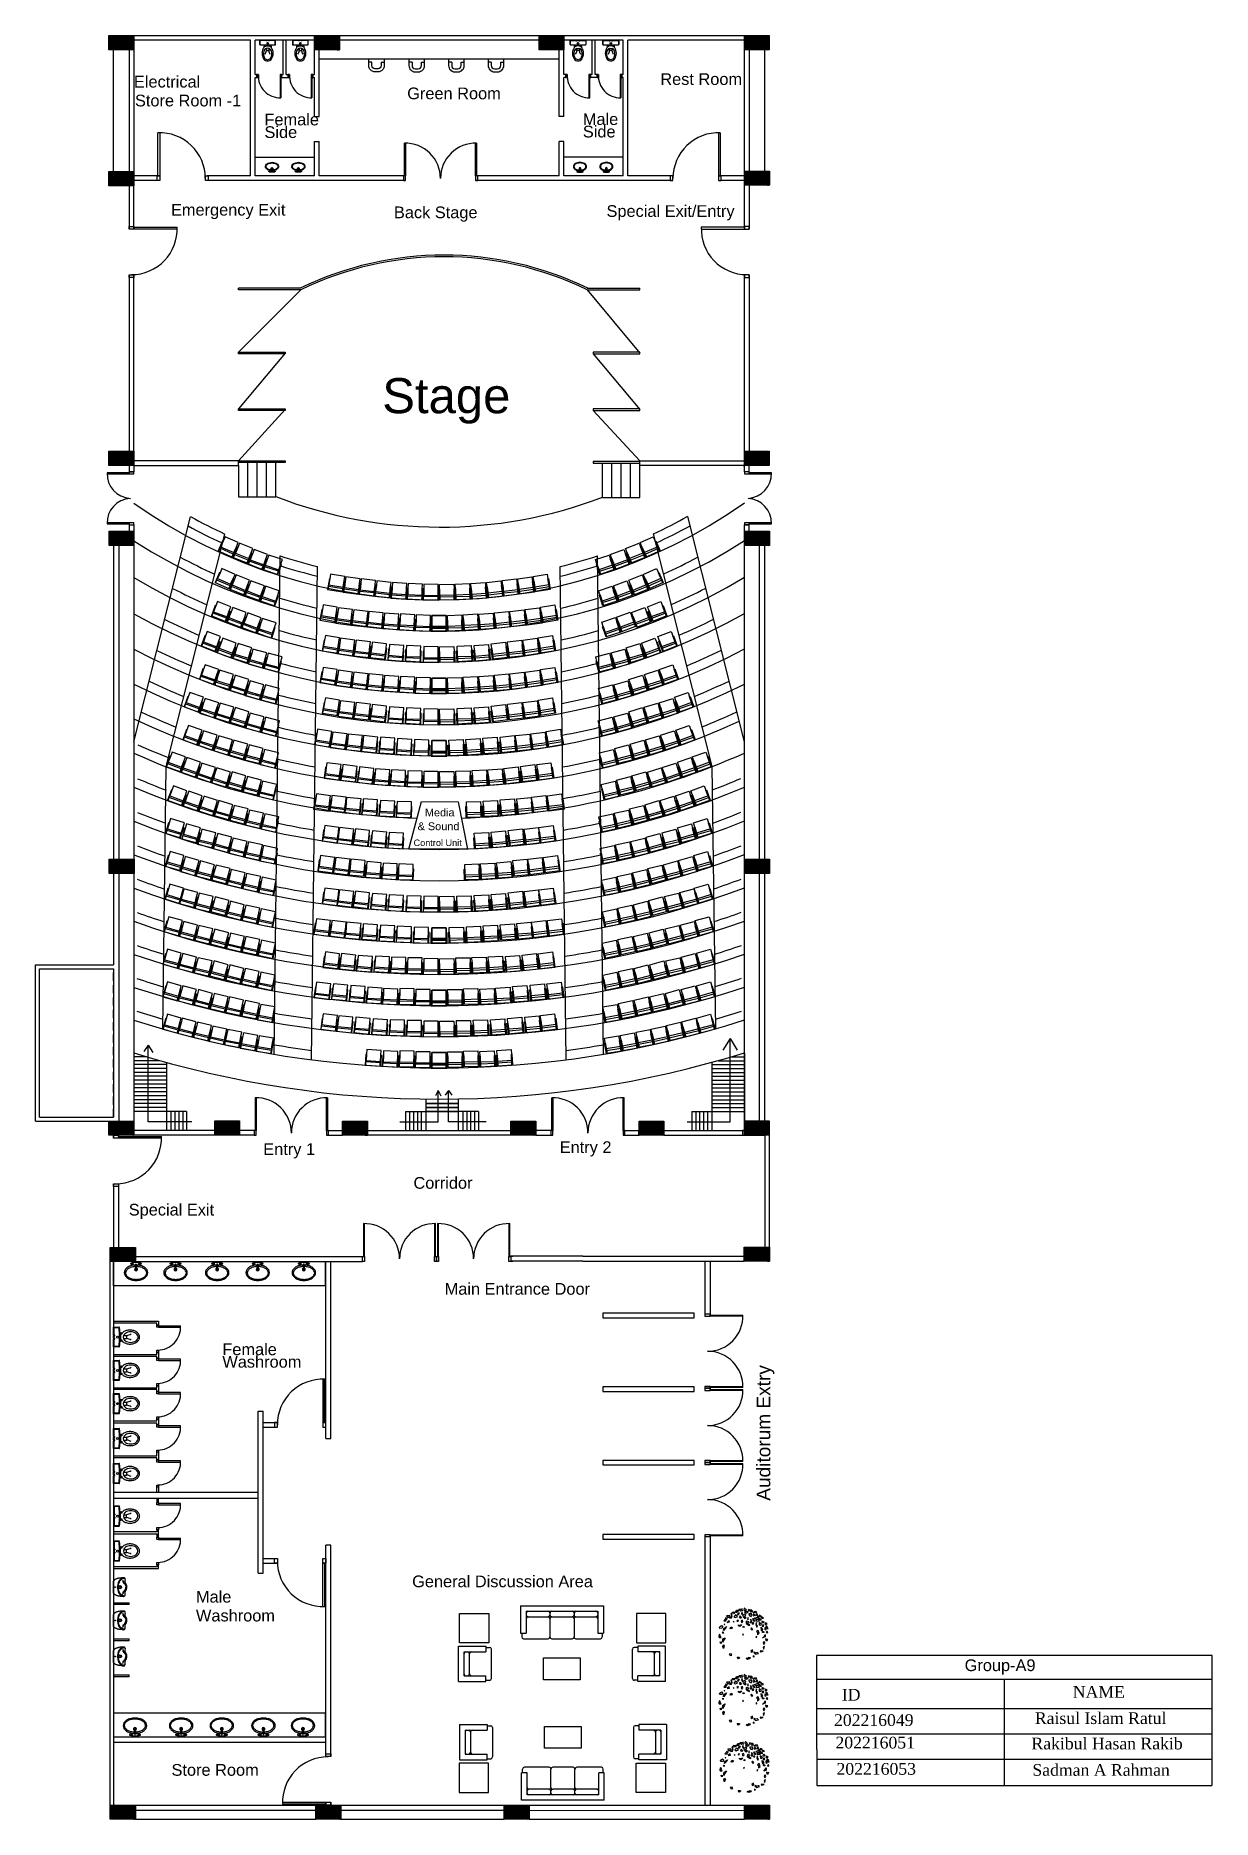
# Model space of a CAD drawing. Header units: inches. Extents: x -913 to 64634, y -1481 to 18188.
# Drawn here: x 609 to 1514, y 2999 to 4371 of the extents above; entities that cross this region are included whole.
import ezdxf

# ---------------------------------------------------------------- set-up
doc = ezdxf.new("R2010")
doc.units = ezdxf.units.IN
doc.header["$MEASUREMENT"] = 0
doc.linetypes.add('HIDDEN', pattern=[9.525, 6.35, -3.175])
for name, color, linetype in [('01', 1, 'Continuous'), ('02', 1, 'Continuous'), ('1', 7, 'Continuous'), ('ARQ-ALV', 3, 'Continuous'), ('Column', 6, 'Continuous'), ('Door', 130, 'Continuous'), ('SB Wire', 11, 'Continuous'), ('Sofa Washroom', 8, 'Continuous'), ('Stage', 14, 'Continuous'), ('Stairs', 1, 'Continuous'), ('Text', 7, 'Continuous'), ('Wall', 150, 'Continuous'), ('Walls', 150, 'Continuous'), ('Washroom wall', 244, 'Continuous')]:
    doc.layers.add(name, color=color, linetype=linetype)
doc.layers.add('ETEXT', color=152, linetype='Continuous', lineweight=5)
doc.styles.add('ATTR', font='romans.shx', dxfattribs={"width": 0.8, "height": 0.7})
doc.styles.add('JASIM', font='times.ttf')
doc.styles.get("Standard").update_dxf_attribs({"font": 'arial.ttf'})
pattern_1 = [(45, (-655.01278, 0), (-0.0883883476, 0.0883883476), [])]

msp = doc.modelspace()

# ---------------------------------------------------------------- texts
at = {"layer": 'ETEXT', "lineweight": 5, "style": 'JASIM'}
for s, p in [('NAME', (1407.2, 3092.5)), ('ID', (1229.5, 3090.3)), ('202216049', (1223.5, 3070.8)), ('Raisul Islam Ratul', (1378, 3072.3)), ('202216051', (1224.6, 3053.5)), ('Rakibul Hasan Rakib', (1375.4, 3052.8)), ('202216053', (1225.4, 3033.3)), ('Sadman A Rahman', (1376.1, 3032.5))]:
    msp.add_text(s, height=9, dxfattribs=at).set_placement(p)
at = {"layer": 'SB Wire', "linetype": 'HIDDEN'}
msp.add_text('Group-A9', height=9, dxfattribs=at).set_placement((1324, 3113))
at = {"layer": 'Text'}
for s, height, p in [('Electrical ', 9, (685, 4331)), ('Rest Room', 9, (1089.9, 4333)), ('Store Room -1', 9, (685.8, 4316.5)), ('Green Room', 9, (895.2, 4322)), ('Female', 9, (785.4, 4301.9)), ('Male ', 9, (1030.3, 4302.2)), ('Side', 9, (785.4, 4292.2)), ('Side', 9, (1030.3, 4292.6)), ('Emergency Exit', 9, (713.5, 4232.5)), ('Back Stage', 9, (885, 4230.5)), ('Special Exit/Entry', 9, (1048.5, 4231.5)), ('Stage', 27, (876, 4080.5)), ('Media', 6, (908.8, 3770.4)), ('& Sound ', 6, (903.2, 3759.8)), ('Control Unit', 5.024, (900.1, 3747.6)), ('Entry 1 ', 9, (784.5, 3510)), ('Entry 2', 9, (1012.5, 3511.5)), ('Corridor', 9, (900, 3484)), ('Special Exit', 9, (681, 3463.4)), ('Main Entrance Door', 9, (924, 3402.5)), ('Female ', 9, (753, 3356)), ('Washroom', 9, (753, 3346.4)), ('General Discussion Area', 9, (899, 3177.5)), ('Male ', 9, (732.7, 3165.7)), ('Washroom', 9, (732.7, 3151.2)), ('Store Room', 9, (713.9, 3032.5))]:
    msp.add_text(s, height=height, dxfattribs=at).set_placement(p)
msp.add_text('Auditorum Extry ', height=10.5, rotation=90, dxfattribs=at).set_placement((1174.5, 3244))

# ---------------------------------------------------------------- blocks, each defined once
blk = doc.blocks.new('15PLAV01')
for points in [[(-12.2, 1.8, 0.142413), (-11.4, -1.1, 0.107169), (-8.6, -3.9, 0.078677), (-4.9, -5.5, 0.066056), (0, -6.2, 0.066056), (4.9, -5.5, 0.078677), (8.6, -3.9, 0.107169), (11.4, -1.1, 0.142413), (12.2, 1.8, 0.142413), (11.4, 4.6, 0.107169), (8.6, 7.4, 0.078677), (4.9, 9.1, 0.058254), (0.6, 9.7, 0.058254)], [(-0.6, 9.7, 0.058254), (-4.9, 9.1, 0.078677), (-8.6, 7.4, 0.107169), (-11.4, 4.6, 0.142413), (-12.2, 1.8)], [(-10.9, 1.5, 0.152986), (-10.2, -0.8, 0.106898), (-7.7, -3.1, 0.074008), (-4.3, -4.5, 0.060597), (0.1, -5.1, 0.060597), (4.5, -4.5, 0.074008), (7.9, -3.1, 0.106898), (10.4, -0.8, 0.152986), (11.2, 1.5, 0.152986), (10.4, 3.8, 0.106898), (7.9, 6.2, 0.074008), (4.5, 7.6, 0.05164), (0.8, 8.1, 0.05164)], [(-0.8, 8.1, 0.048749), (-4.3, 7.6, 0.074008), (-7.7, 6.2, 0.106898), (-10.2, 3.8, 0.152986), (-10.9, 1.5)], [(0.5, 9.9, 0.016127), (2.4, 10, 0.028693), (4.1, 10.3, 0.063192), (5.6, 10.8, 0.287816), (5.8, 11.1, 0.287816), (5.6, 11.4, 0.063192), (4.1, 11.9, 0.028693), (2.4, 12.2, 0.020666), (0, 12.3, 0.020666), (-2.4, 12.2, 0.028693), (-4.1, 11.9, 0.063192), (-5.6, 11.4, 0.287816), (-5.8, 11.1, 0.287816)], [(-5.8, 11.1, 0.287816), (-5.6, 10.8, 0.063192), (-4.1, 10.3, 0.028693), (-2.4, 10, 0.016127), (-0.5, 9.9, 0.016127)]]:
    blk.add_lwpolyline(points, format="xyb")
blk.add_lwpolyline([(0, 10.8, 0.272053), (-0.2, 10.7, 0.070491), (-0.5, 9.9, 0.032887), (-0.7, 8.9, 0.023829), (-0.8, 7.5, 0.023829), (-0.7, 6.1, 0.032887), (-0.5, 5.1, 0.070491), (-0.2, 4.2, 0.272053), (0, 4.1, 0.272053), (0.2, 4.2, 0.070491), (0.6, 5.1, 0.032887), (0.7, 6.1, 0.023829), (0.8, 7.5, 0.023829), (0.7, 8.9, 0.032887), (0.6, 9.9, 0.070491), (0.2, 10.7, 0.272053)], format="xyb", close=True)
for centre in [(-3.6, 11.1), (3.2, 11.1)]:
    blk.add_circle(centre, 0.583)
for radius, start, end in [(1.51, 119.1251, 60.334), (1.3, 123.6128, 55.736)]:
    blk.add_arc((0, 5.1), radius, start, end)
blk = doc.blocks.new('M-MCEN16')
blk.add_lwpolyline([(-0.5, 0.6), (0.5, 0.6), (0.5, 0), (-0.5, 0)], close=True)
blk = doc.blocks.new('M-MC80')
blk.add_lwpolyline([(-0.4, 0), (-0.4, 0.8), (0.4, 0.8), (0.4, 0)], close=True)
blk = doc.blocks.new('DEC1')
for points in [[(-38.104163, 42.886048), (-35.982343, 39.207198), (-33.437553, 39.947208), (-31.223573, 43.364378)], [(-31.801213, 37.372358), (-27.415503, 38.148518), (-25.333863, 42.636518), (-27.944843, 42.431948), (-29.220293, 39.953298)], [(-27.902623, 48.490098), (-28.642653, 45.945318), (-26.266303, 45.915268), (-25.694743, 47.690008)], [(-22.482173, 47.292998), (-22.915303, 48.664658), (-25.556323, 50.836408), (-20.701343, 52.081818), (-20.707443, 47.864548)], [(-17.061733, 46.095918), (-21.688173, 40.867878), (-18.577893, 39.165388), (-13.789101, 40.946228), (-14.889992, 43.454908), (-16.965533, 43.184148)], [(-17.825703, 50.144688), (-15.340965, 55.637398), (-11.893769, 55.475018), (-12.802246, 52.160138), (-14.540878, 53.429518), (-15.347061, 51.420148), (-14.679306, 50.283108)], [(-12.70607, 49.248398), (-13.313744, 45.632738), (-10.937401, 45.602688), (-9.258873, 49.086028)], [(-10.286347, 57.002498), (-6.636353, 53.173978), (-4.977264, 55.300948), (-2.322731, 54.024758), (-2.654549, 58.704078), (-5.640907, 57.002498)], [(-7.299988, 42.539188), (-9.290886, 39.136068), (-5.640907, 37.859878), (-3.981812, 39.136068)], [(-2.654549, 51.047028), (-4.645447, 48.494678), (-3.318176, 45.091538), (-1.990913, 46.793108)], [(2.322716, 47.218508), (-1.327278, 43.815368), (-0.66365, 40.412228), (3.318161, 37.009098), (6.636337, 38.710668), (2.654526, 40.837618), (5.309077, 44.666158)], [(2.096443, 60.253408), (0.995445, 56.151728), (3.318161, 54.875548), (7.299967, 55.726328)], [(2.654526, 51.897798), (6.304517, 49.345458), (10.949967, 51.047028), (8.959067, 52.748598), (6.304517, 51.897798)], [(13.272677, 57.002498), (10.949967, 55.726328), (12.609047, 54.024758), (14.268137, 54.875548)], [(19.245397, 47.643888), (12.277227, 47.218508), (13.272677, 43.815368), (17.918117, 41.688418), (18.913577, 44.240768), (17.254487, 45.516938)], [(16.259037, 52.323198), (16.922667, 53.599378), (16.590857, 57.002498), (20.904477, 54.450148), (17.918117, 51.472418)], [(21.568117, 51.047028), (27.209017, 53.173978), (29.531737, 50.621628), (26.545377, 48.920058), (26.213557, 51.047028), (24.222657, 50.196248), (23.890837, 48.920058)], [(24.554477, 46.793108), (21.568117, 44.666158), (23.227197, 42.964588), (26.877177, 44.240768)], [(25.549927, 37.859878), (32.186277, 39.561448), (34.177167, 43.389968), (33.181717, 35.307528), (29.199917, 34.882128)], [(31.522627, 48.069288), (29.863537, 46.367708), (28.536287, 43.389968), (32.186277, 45.516938)], [(36.831707, 44.240768), (35.836257, 42.539188), (37.163527, 41.263018), (40.481707, 41.688418)], [(-52.427143, -0.850769), (-55.081683, 0.4254), (-56.077133, -5.104706), (-55.081683, -6.380875), (-50.436243, -6.380875), (-51.099873, -5.104706), (-53.754413, -4.253914)], [(-52.427143, 19.568028), (-50.104423, 20.844198), (-46.786243, 17.441068), (-49.108973, 14.888718), (-53.754413, 14.463338), (-54.418043, 17.441068)], [(-48.445333, 5.530108), (-46.786243, 3.828518), (-44.795343, 5.104708)], [(-45.127153, 9.784018), (-44.463523, 14.463338), (-38.490813, 18.717258), (-39.818083, 15.739508)], [(-44.561383, 31.831348), (-39.273253, 31.705098), (-39.604093, 34.382268), (-36.824663, 35.356908), (-40.368063, 38.431048), (-41.276543, 35.116178)], [(-42.472623, 24.672728), (-44.131713, 23.396548), (-42.804433, 22.971158)], [(-32.518103, 32.329788), (-36.831723, 28.075868), (-31.854473, 28.926648)], [(-30.195383, 13.187148), (-28.536293, 17.866458), (-25.218123, 16.164898), (-26.213573, 13.187148), (-27.872663, 14.463338)], [(-22.563583, 30.628218), (-22.563583, 28.501248), (-21.568133, 29.352038)], [(-12.277245, 32.755178), (-14.599968, 30.628218), (-13.604515, 29.777438), (-11.2818, 30.628218)], [(-5.640907, 20.844198), (-7.963623, 18.291858), (-11.2818, 20.418808), (-11.2818, 22.120378), (-7.963623, 20.844198), (-4.313629, 22.971158)], [(-1.990913, 33.180578), (-4.977264, 30.628218), (-3.318176, 27.225088), (-0.99546, 30.202838)], [(-0.66365, 1.276169), (-2.322731, 0.4254), (-1.327278, -0.425384), (0, 0)], [(-0.66365, 18.717258), (0.663628, 19.142638), (1.659081, 17.441068), (-0.66365, 16.590288)], [(6.636337, 30.628218), (6.304517, 25.523518), (13.272677, 21.269598), (14.931767, 22.120378), (9.290877, 25.098128), (12.277227, 29.352038)], [(10.949967, 39.136068), (9.622697, 36.158308), (10.618147, 33.605958), (10.949967, 36.158308)], [(15.927217, 35.307528), (16.922667, 29.777438), (14.268137, 28.075868), (17.918117, 26.799688), (19.245397, 31.479008)], [(18.581767, 15.739508), (16.922667, 13.187148), (19.245397, 11.060198), (21.236297, 11.910978), (19.577217, 13.612548)], [(21.568117, 28.075868), (20.240847, 25.098128), (22.231747, 24.247348), (23.890837, 25.948898)], [(23.890837, 30.202838), (21.568117, 37.009098), (25.218107, 32.329788)], [(29.531737, 34.031358), (28.536287, 31.053608), (36.499887, 31.479008), (33.181717, 34.456738)], [(29.863537, 27.650488), (28.536287, 22.971158), (30.527177, 17.441068), (32.186277, 20.418808), (29.863537, 22.120378)], [(29.531737, 7.231658), (31.854457, 4.679318), (32.186277, 0), (35.504437, 3.403137), (33.513537, 9.784018)], [(35.504437, 27.650488), (36.168077, 22.120378), (39.154437, 21.694998), (40.813507, 23.821948)], [(37.495347, 38.285278), (35.836257, 35.732928), (38.158977, 34.031358), (41.477157, 34.031358), (38.158977, 35.307528)], [(40.813507, 40.412228), (40.481707, 39.136068), (42.804427, 37.434478), (45.458957, 37.859878)], [(40.481707, 17.015668), (43.799877, 11.910978), (41.477157, 8.507848), (41.145337, 11.910978)], [(44.795317, 26.374298), (42.804427, 28.075868), (42.472607, 29.777438), (43.799877, 31.053608), (46.454417, 29.352038)], [(46.454417, 20.844198), (44.463497, 22.120378), (42.472607, 21.269598), (42.804427, 19.568028), (45.458957, 19.142638)], [(46.454417, 6.380878), (46.122607, 4.679318), (43.468057, 5.104708), (43.799877, 7.657058)], [(49.440767, 0.4254), (49.772577, -4.679306), (43.799877, -7.231651), (47.449857, -3.828529)], [(49.772577, 26.799688), (48.445307, 25.098128), (50.436227, 23.396548), (53.754397, 25.523518)], [(48.777127, 16.164898), (48.445307, 12.761768), (50.768037, 11.060198), (52.095307, 13.187148)], [(51.099847, 20.418808), (52.095307, 16.590288), (56.077117, 13.187148), (54.418027, 17.866458)], [(52.095307, 5.955488), (54.086217, 3.403137), (55.745307, 4.679318), (54.418027, 8.082458)], [(-50.768053, -17.015672), (-50.436243, -19.993412), (-52.427143, -19.568022), (-52.758963, -16.590282)], [(-47.449883, -17.015672), (-46.454433, -9.784004), (-41.145353, -6.806266), (-44.131713, -11.06018)], [(-45.458983, -31.478992), (-46.786243, -26.799672), (-44.463523, -23.396552), (-43.468073, -26.374292), (-44.463523, -28.075852)], [(20.572657, -34.456732), (16.922667, -37.859872), (18.249947, -39.986832), (21.236297, -38.285262)], [(24.554477, -39.561442), (23.890837, -40.837612), (27.872647, -44.666142), (34.508987, -42.539172), (32.186277, -40.412222), (27.872647, -41.688402)], [(30.195357, -3.828529), (28.536287, -5.53009), (29.863537, -6.806266)], [(38.158977, -36.583692), (38.822617, -39.136042), (45.127137, -37.434482)], [(47.118057, -15.739494), (45.127137, -17.866462), (46.122607, -22.120372), (48.445307, -19.568022)], [(48.113497, -26.799672), (45.127137, -28.501252), (45.458957, -32.755162), (47.118057, -30.202822)], [(50.436227, -9.784004), (51.099847, -13.187141), (53.754397, -13.187141), (55.413487, -10.634796), (53.090757, -11.06018)], [(-28.204473, -43.389972), (-32.518103, -44.240752), (-30.195383, -47.218492), (-26.545393, -46.367702)], [(-11.2818, -55.300932), (-13.936333, -51.472412), (-10.286347, -51.472412), (-7.963623, -52.323192)], [(9.622697, -56.151712), (6.304517, -54.024762), (8.295417, -52.748592), (8.959067, -53.173982), (12.277227, -53.173982), (12.277227, -51.472412), (15.595407, -51.897802), (14.268137, -54.024762)], [(22.563567, -50.621622), (25.218107, -49.770842), (22.563567, -48.069272)]]:
    blk.add_lwpolyline(points, close=True)
at = {"style": 'ATTR', "width": 0.8, "flags": 9}
blk.add_attdef('ESTCODE', (0, 0), '', height=0.7, dxfattribs=at)

# ---------------------------------------------------------------- hatches: boundary and pattern name
at = {"layer": 'Column'}
h = msp.add_hatch(dxfattribs=at)
h.set_pattern_fill('ANSI31', color=256)
h.set_pattern_definition(pattern_1)
h.paths.add_polyline_path([(685, 4359.9), (685, 4370.9), (665.8, 4370.9), (665.8, 4359.9)])
h.paths.add_polyline_path([(685, 4255.4), (685, 4266.4), (665.8, 4266.4), (665.8, 4255.4)])
h.paths.add_polyline_path([(1154.6, 4370.9), (1154.6, 4367.4), (1154.6, 4367.4), (1154.6, 4359.9), (1173.7, 4359.9), (1173.7, 4370.9)])
h.paths.add_polyline_path([(1154.7, 4266.8), (1154.7, 4255.8), (1173.9, 4255.8), (1173.9, 4266.8)])
h.paths.add_polyline_path([(1154.6, 3989.8), (1154.6, 3978.8), (1173.8, 3978.8), (1173.8, 3989.8)])
h.paths.add_polyline_path([(1154.6, 4051.2), (1154.6, 4040.2), (1173.7, 4040.2), (1173.7, 4051.2)])
h.paths.add_polyline_path([(1173.9, 3737.6), (1154.8, 3737.6), (1154.8, 3726.6), (1173.9, 3726.6)])
h.paths.add_polyline_path([(1173.7, 3536.2), (1154.6, 3536.2), (1154.6, 3528.8), (1154.6, 3525.2), (1173.7, 3525.2)])
h.paths.add_polyline_path([(1092.7, 3536.1), (1073.6, 3536.1), (1073.6, 3525.1), (1092.7, 3525.1)])
h.paths.add_polyline_path([(994.2, 3536.1), (975, 3536.1), (975, 3525.1), (994.2, 3525.1)])
h.paths.add_polyline_path([(864.6, 3536.1), (845.4, 3536.1), (845.4, 3525.1), (864.6, 3525.1)])
h.paths.add_polyline_path([(766.2, 3525.2), (766.2, 3528.8), (766.2, 3536.2), (747.1, 3536.2), (747.1, 3525.2)])
h.paths.add_polyline_path([(685, 3525.1), (685, 3536.1), (665.8, 3536.1), (665.8, 3525.1)])
h.paths.add_polyline_path([(665.9, 3726.6), (685, 3726.6), (685, 3737.6), (665.9, 3737.6)])
h.paths.add_polyline_path([(665.9, 3978.8), (685, 3978.8), (685, 3989.8), (675.4, 3989.8), (665.9, 3989.7)])
h.paths.add_polyline_path([(685, 4040.2), (685, 4051.2), (665.8, 4051.2), (665.8, 4040.2)])
h = msp.add_hatch(dxfattribs=at)
h.set_pattern_fill('ANSI31', color=256)
h.set_pattern_definition(pattern_1)
h.paths.add_polyline_path([(843, 4370.9), (823.8, 4370.9), (823.8, 4359.9), (843, 4359.9)])
h.paths.add_polyline_path([(996.6, 4359.9), (1015.8, 4359.9), (1015.8, 4370.9), (996.6, 4370.9)])
at = {"layer": 'SB Wire', "linetype": 'HIDDEN'}
h = msp.add_hatch(dxfattribs=at)
h.set_pattern_fill('ANSI31', color=6)
h.set_pattern_definition([(45, (-5716.51278, -9336.5), (-0.0883883476, 0.0883883476), [])])
h.paths.add_polyline_path([(686.1, 2999.1), (686.1, 3010), (666.8, 3010), (666.8, 2999.1)])
h.paths.add_polyline_path([(824.8, 2999.1), (844.1, 2999.1), (844.1, 3010), (824.8, 3010)])
h.paths.add_polyline_path([(969.7, 3010), (969.7, 2999.1), (989, 2999.1), (989, 3010)])
h.paths.add_polyline_path([(1154.6, 3009.9), (1154.6, 2999), (1173.9, 2999), (1173.9, 3009.9)])
h.paths.add_polyline_path([(1154.5, 3428.2), (1173.8, 3428.2), (1173.8, 3439.1), (1154.5, 3439.1)])
h.paths.add_polyline_path([(686.1, 3428), (686.1, 3438.9), (666.8, 3438.9), (666.8, 3428)])

# ---------------------------------------------------------------- linework, layer by layer
at = {"layer": '01', "ltscale": 3}
for points in [[(749.9, 3974.6), (760.9, 3969.8), (764.2, 3977.5), (763.8, 3977.7), (765.2, 3981), (755.1, 3985.4), (753.6, 3982.1), (753.2, 3982.3), (749.9, 3974.6), (750.3, 3974.4), (753.6, 3982.1), (751.7, 3977.7), (761.9, 3973.3), (763.8, 3977.7), (760.4, 3970), (761.4, 3972.2), (751.2, 3976.6)], [(761.3, 3969.6), (772.5, 3965.2), (775.6, 3973), (775.1, 3973.2), (776.4, 3976.5), (766.1, 3980.6), (764.8, 3977.3), (764.4, 3977.4), (761.3, 3969.6), (761.7, 3969.4), (764.8, 3977.3), (763.1, 3972.8), (773.3, 3968.8), (775.1, 3973.2), (772, 3965.4), (772.9, 3967.6), (762.6, 3971.7)], [(1078.3, 3969.6), (1067.1, 3965.2), (1064, 3973), (1064.5, 3973.2), (1063.2, 3976.5), (1073.5, 3980.6), (1074.8, 3977.3), (1075.2, 3977.4), (1078.3, 3969.6), (1077.9, 3969.4), (1074.8, 3977.3), (1076.5, 3972.8), (1066.3, 3968.8), (1064.5, 3973.2), (1067.6, 3965.4), (1066.7, 3967.6), (1077, 3971.7)], [(1089.7, 3974.6), (1078.7, 3969.8), (1075.4, 3977.5), (1075.8, 3977.7), (1074.4, 3981), (1084.5, 3985.4), (1086, 3982.1), (1086.4, 3982.3), (1089.7, 3974.6), (1089.3, 3974.4), (1086, 3982.1), (1087.9, 3977.7), (1077.7, 3973.3), (1075.8, 3977.7), (1079.2, 3970), (1078.2, 3972.2), (1088.4, 3976.6)], [(772.8, 3964.6), (784, 3960.4), (786.9, 3968.3), (786.5, 3968.5), (787.7, 3971.8), (777.4, 3975.7), (776.1, 3972.3), (775.7, 3972.5), (772.8, 3964.6), (773.2, 3964.4), (776.1, 3972.3), (774.5, 3967.8), (784.8, 3964), (786.5, 3968.5), (783.5, 3960.6), (784.4, 3962.8), (774, 3966.7)], [(784.4, 3960.2), (795.8, 3956.4), (798.5, 3964.4), (798, 3964.6), (799.2, 3967.9), (788.7, 3971.4), (787.6, 3968.1), (787.1, 3968.2), (784.4, 3960.2), (784.9, 3960.1), (787.6, 3968.1), (786, 3963.5), (796.5, 3960), (798, 3964.6), (795.4, 3956.6), (796.1, 3958.9), (785.6, 3962.4)], [(1054.7, 3960.2), (1043.4, 3956.4), (1040.7, 3964.4), (1041.1, 3964.6), (1040, 3967.9), (1050.5, 3971.4), (1051.6, 3968.1), (1052.1, 3968.2), (1054.7, 3960.2), (1054.3, 3960.1), (1051.6, 3968.1), (1053.1, 3963.5), (1042.7, 3960), (1041.1, 3964.6), (1043.8, 3956.6), (1043.1, 3958.9), (1053.5, 3962.4)], [(1066.4, 3964.6), (1055.2, 3960.4), (1052.2, 3968.3), (1052.7, 3968.5), (1051.4, 3971.8), (1061.8, 3975.7), (1063, 3972.3), (1063.5, 3972.5), (1066.4, 3964.6), (1066, 3964.4), (1063, 3972.3), (1064.7, 3967.8), (1054.4, 3964), (1052.7, 3968.5), (1055.6, 3960.6), (1054.8, 3962.8), (1065.1, 3966.7)], [(747.4, 3950.2), (758.4, 3945.4), (761.8, 3953.1), (761.3, 3953.3), (762.8, 3956.5), (752.6, 3961), (751.2, 3957.7), (750.8, 3957.9), (747.4, 3950.2), (747.8, 3950), (751.2, 3957.7), (749.3, 3953.3), (759.4, 3948.9), (761.3, 3953.3), (757.9, 3945.6), (758.9, 3947.8), (748.8, 3952.2)], [(758.8, 3945.2), (769.9, 3940.7), (773.1, 3948.5), (772.6, 3948.7), (773.9, 3952), (763.7, 3956.1), (762.4, 3952.8), (761.9, 3953), (758.8, 3945.2), (759.2, 3945), (762.4, 3952.8), (760.6, 3948.4), (770.8, 3944.2), (772.6, 3948.7), (769.5, 3940.9), (770.4, 3943.1), (760.1, 3947.2)], [(770.3, 3940.6), (781.6, 3936.4), (784.5, 3944.2), (784.1, 3944.4), (785.3, 3947.8), (775, 3951.6), (773.7, 3948.3), (773.3, 3948.4), (770.3, 3940.6), (770.8, 3940.4), (773.7, 3948.3), (772.1, 3943.8), (782.4, 3939.9), (784.1, 3944.4), (781.1, 3936.5), (782, 3938.8), (771.6, 3942.7)], [(833.9, 3945), (845.8, 3943.1), (847.1, 3951.4), (846.7, 3951.5), (847.2, 3955), (836.3, 3956.8), (835.7, 3953.2), (835.3, 3953.3), (833.9, 3945), (834.4, 3944.9), (835.7, 3953.2), (835, 3948.5), (845.9, 3946.7), (846.7, 3951.5), (845.3, 3943.2), (845.7, 3945.5), (834.8, 3947.3)], [(846, 3942.8), (857.9, 3941.2), (859, 3949.5), (858.5, 3949.6), (859, 3953.1), (848.1, 3954.6), (847.6, 3951.1), (847.1, 3951.2), (846, 3942.8), (846.4, 3942.8), (847.6, 3951.1), (846.9, 3946.4), (857.9, 3944.9), (858.5, 3949.6), (857.4, 3941.3), (857.7, 3943.6), (846.8, 3945.1)], [(858.1, 3941.2), (870, 3939.8), (871, 3948.2), (870.5, 3948.3), (870.9, 3951.8), (859.9, 3953.1), (859.5, 3949.5), (859, 3949.6), (858.1, 3941.2), (858.6, 3941.2), (859.5, 3949.5), (859, 3944.7), (869.9, 3943.5), (870.5, 3948.3), (869.5, 3939.9), (869.8, 3942.3), (858.8, 3943.5)], [(870, 3939.9), (882, 3938.5), (882.9, 3946.8), (882.4, 3946.9), (882.9, 3950.4), (871.9, 3951.7), (871.5, 3948.1), (871, 3948.2), (870, 3939.9), (870.5, 3939.8), (871.5, 3948.1), (870.9, 3943.4), (881.9, 3942.1), (882.4, 3946.9), (881.5, 3938.5), (881.7, 3940.9), (870.8, 3942.2)], [(969.2, 3939.9), (957.2, 3938.5), (956.3, 3946.8), (956.7, 3946.9), (956.3, 3950.4), (967.3, 3951.7), (967.7, 3948.1), (968.2, 3948.2), (969.2, 3939.9), (968.7, 3939.8), (967.7, 3948.1), (968.3, 3943.4), (957.3, 3942.1), (956.7, 3946.9), (957.7, 3938.5), (957.4, 3940.9), (968.4, 3942.2)], [(981.1, 3941.2), (969.2, 3939.8), (968.2, 3948.2), (968.7, 3948.3), (968.3, 3951.8), (979.3, 3953.1), (979.7, 3949.5), (980.1, 3949.6), (981.1, 3941.2), (980.6, 3941.2), (979.7, 3949.5), (980.2, 3944.7), (969.2, 3943.5), (968.7, 3948.3), (969.6, 3939.9), (969.4, 3942.3), (980.4, 3943.5)], [(993.2, 3942.8), (981.3, 3941.2), (980.2, 3949.5), (980.6, 3949.6), (980.2, 3953.1), (991.1, 3954.6), (991.6, 3951.1), (992.1, 3951.2), (993.2, 3942.8), (992.7, 3942.8), (991.6, 3951.1), (992.2, 3946.4), (981.3, 3944.9), (980.6, 3949.6), (981.8, 3941.3), (981.5, 3943.6), (992.4, 3945.1)], [(1005.2, 3945), (993.4, 3943.1), (992, 3951.4), (992.5, 3951.5), (992, 3955), (1002.9, 3956.8), (1003.4, 3953.2), (1003.9, 3953.3), (1005.2, 3945), (1004.8, 3944.9), (1003.4, 3953.2), (1004.2, 3948.5), (993.3, 3946.7), (992.5, 3951.5), (993.9, 3943.2), (993.5, 3945.5), (1004.4, 3947.3)], [(1068.8, 3940.6), (1057.6, 3936.4), (1054.6, 3944.2), (1055.1, 3944.4), (1053.8, 3947.8), (1064.2, 3951.6), (1065.4, 3948.3), (1065.9, 3948.4), (1068.8, 3940.6), (1068.4, 3940.4), (1065.4, 3948.3), (1067.1, 3943.8), (1056.8, 3939.9), (1055.1, 3944.4), (1058, 3936.5), (1057.2, 3938.8), (1067.6, 3942.7)], [(1080.8, 3945.2), (1069.7, 3940.7), (1066.5, 3948.5), (1067, 3948.7), (1065.7, 3952), (1075.9, 3956.1), (1077.2, 3952.8), (1077.7, 3953), (1080.8, 3945.2), (1080.4, 3945), (1077.2, 3952.8), (1079, 3948.4), (1068.8, 3944.2), (1067, 3948.7), (1070.1, 3940.9), (1069.2, 3943.1), (1079.5, 3947.2)], [(1092.2, 3950.2), (1081.2, 3945.4), (1077.8, 3953.1), (1078.3, 3953.3), (1076.8, 3956.5), (1086.9, 3961), (1088.4, 3957.7), (1088.8, 3957.9), (1092.2, 3950.2), (1091.8, 3950), (1088.4, 3957.7), (1090.3, 3953.3), (1080.2, 3948.9), (1078.3, 3953.3), (1081.7, 3945.6), (1080.7, 3947.8), (1090.8, 3952.2)], [(782, 3936.2), (793.4, 3932.4), (796.1, 3940.4), (795.6, 3940.5), (796.8, 3943.9), (786.3, 3947.4), (785.1, 3944), (784.7, 3944.2), (782, 3936.2), (782.5, 3936), (785.1, 3944), (783.6, 3939.5), (794.1, 3936), (795.6, 3940.5), (793, 3932.5), (793.7, 3934.8), (783.2, 3938.3)], [(882.6, 3938.2), (894.6, 3937.4), (895.2, 3945.8), (894.7, 3945.8), (894.9, 3949.4), (883.9, 3950.2), (883.7, 3946.6), (883.2, 3946.6), (882.6, 3938.2), (883.1, 3938.2), (883.7, 3946.6), (883.3, 3941.8), (894.4, 3941), (894.7, 3945.8), (894.1, 3937.4), (894.3, 3939.8), (883.3, 3940.6)], [(895, 3937.5), (907, 3937), (907.3, 3945.4), (906.8, 3945.4), (907, 3948.9), (896, 3949.4), (895.8, 3945.9), (895.3, 3945.9), (895, 3937.5), (895.4, 3937.5), (895.8, 3945.9), (895.6, 3941.1), (906.6, 3940.6), (906.8, 3945.4), (906.5, 3937), (906.6, 3939.4), (895.5, 3939.9)], [(907.4, 3937), (919.4, 3936.8), (919.5, 3945.2), (919, 3945.2), (919.1, 3948.8), (908.1, 3949), (908, 3945.4), (907.5, 3945.4), (907.4, 3937), (907.8, 3937), (908, 3945.4), (907.9, 3940.6), (919, 3940.4), (919, 3945.2), (918.9, 3936.8), (918.9, 3939.2), (907.9, 3939.4)], [(931.8, 3937), (919.8, 3936.8), (919.7, 3945.2), (920.1, 3945.2), (920.1, 3948.8), (931.1, 3949), (931.2, 3945.4), (931.7, 3945.4), (931.8, 3937), (931.3, 3937), (931.2, 3945.4), (931.3, 3940.6), (920.2, 3940.4), (920.1, 3945.2), (920.3, 3936.8), (920.2, 3939.2), (931.3, 3939.4)], [(944.2, 3937.5), (932.2, 3937), (931.8, 3945.4), (932.3, 3945.4), (932.2, 3948.9), (943.2, 3949.4), (943.4, 3945.9), (943.8, 3945.9), (944.2, 3937.5), (943.7, 3937.5), (943.4, 3945.9), (943.6, 3941.1), (932.5, 3940.6), (932.3, 3945.4), (932.7, 3937), (932.6, 3939.4), (943.6, 3939.9)], [(956.6, 3938.2), (944.6, 3937.4), (944, 3945.8), (944.5, 3945.8), (944.2, 3949.4), (955.3, 3950.2), (955.5, 3946.6), (956, 3946.6), (956.6, 3938.2), (956.1, 3938.2), (955.5, 3946.6), (955.8, 3941.8), (944.8, 3941), (944.5, 3945.8), (945.1, 3937.4), (944.9, 3939.8), (955.9, 3940.6)], [(1057.1, 3936.2), (1045.8, 3932.4), (1043.1, 3940.4), (1043.6, 3940.5), (1042.4, 3943.9), (1052.9, 3947.4), (1054, 3944), (1054.5, 3944.2), (1057.1, 3936.2), (1056.7, 3936), (1054, 3944), (1055.6, 3939.5), (1045.1, 3936), (1043.6, 3940.5), (1046.2, 3932.5), (1045.5, 3934.8), (1055.9, 3938.3)], [(744.6, 3924.6), (755.8, 3920.3), (758.8, 3928.2), (758.3, 3928.4), (759.6, 3931.7), (749.3, 3935.6), (748, 3932.3), (747.6, 3932.5), (744.6, 3924.6), (745, 3924.4), (748, 3932.3), (746.3, 3927.8), (756.6, 3923.9), (758.3, 3928.4), (755.4, 3920.5), (756.2, 3922.8), (745.9, 3926.7)], [(756.4, 3920.1), (767.7, 3915.8), (770.6, 3923.7), (770.2, 3923.9), (771.4, 3927.2), (761.1, 3931.1), (759.8, 3927.8), (759.4, 3928), (756.4, 3920.1), (756.9, 3919.9), (759.8, 3927.8), (758.1, 3923.3), (768.5, 3919.4), (770.2, 3923.9), (767.2, 3916), (768.1, 3918.3), (757.7, 3922.2)], [(767.9, 3915.8), (779.1, 3911.6), (782.1, 3919.5), (781.6, 3919.7), (782.9, 3923), (772.5, 3926.9), (771.3, 3923.5), (770.8, 3923.7), (767.9, 3915.8), (768.3, 3915.7), (771.3, 3923.5), (769.6, 3919.1), (779.9, 3915.2), (781.6, 3919.7), (778.7, 3911.8), (779.5, 3914), (769.2, 3917.9)], [(828.1, 3921.3), (840, 3919.3), (841.3, 3927.6), (840.9, 3927.7), (841.4, 3931.3), (830.5, 3933), (830, 3929.5), (829.5, 3929.6), (828.1, 3921.3), (828.6, 3921.2), (830, 3929.5), (829.2, 3924.8), (840.1, 3923), (840.9, 3927.7), (839.5, 3919.4), (839.9, 3921.8), (829, 3923.6)], [(840.2, 3919.1), (852.1, 3917.5), (853.2, 3925.8), (852.7, 3925.9), (853.2, 3929.4), (842.3, 3930.9), (841.8, 3927.4), (841.3, 3927.4), (840.2, 3919.1), (840.6, 3919), (841.8, 3927.4), (841.1, 3922.6), (852.1, 3921.1), (852.7, 3925.9), (851.6, 3917.5), (851.9, 3919.9), (841, 3921.4)], [(852.3, 3917.5), (864.2, 3916.1), (865.2, 3924.5), (864.7, 3924.5), (865.1, 3928.1), (854.1, 3929.3), (853.7, 3925.8), (853.2, 3925.8), (852.3, 3917.5), (852.8, 3917.4), (853.7, 3925.8), (853.2, 3921), (864.2, 3919.7), (864.7, 3924.5), (863.7, 3916.2), (864, 3918.5), (853, 3919.8)], [(864.2, 3916.1), (876.2, 3915), (877, 3923.3), (876.5, 3923.4), (876.8, 3926.9), (865.8, 3928), (865.5, 3924.4), (865, 3924.5), (864.2, 3916.1), (864.7, 3916.1), (865.5, 3924.4), (865, 3919.7), (876, 3918.6), (876.5, 3923.4), (875.7, 3915), (875.9, 3917.4), (864.9, 3918.4)], [(876.5, 3914.9), (888.5, 3914.1), (889.1, 3922.4), (888.6, 3922.5), (888.8, 3926), (877.8, 3926.8), (877.6, 3923.2), (877.1, 3923.3), (876.5, 3914.9), (877, 3914.9), (877.6, 3923.2), (877.2, 3918.5), (888.3, 3917.7), (888.6, 3922.5), (888, 3914.1), (888.2, 3916.5), (877.1, 3917.3)], [(888.8, 3914.1), (900.7, 3913.4), (901.3, 3921.8), (900.8, 3921.8), (901, 3925.4), (890, 3926.1), (889.7, 3922.5), (889.3, 3922.5), (888.8, 3914.1), (889.2, 3914.1), (889.7, 3922.5), (889.5, 3917.7), (900.5, 3917.1), (900.8, 3921.8), (900.3, 3913.4), (900.4, 3915.8), (889.4, 3916.5)], [(901.2, 3913.3), (913.2, 3912.9), (913.5, 3921.3), (913, 3921.3), (913.1, 3924.9), (902.1, 3925.3), (902, 3921.7), (901.5, 3921.7), (901.2, 3913.3), (901.7, 3913.3), (902, 3921.7), (901.8, 3916.9), (912.8, 3916.5), (913, 3921.3), (912.7, 3912.9), (912.8, 3915.3), (901.7, 3915.7)], [(925.6, 3912.8), (913.6, 3912.8), (913.6, 3921.2), (914.1, 3921.2), (914.1, 3924.8), (925.1, 3924.8), (925.1, 3921.2), (925.6, 3921.2), (925.6, 3912.8), (925.1, 3912.8), (925.1, 3921.2), (925.1, 3916.4), (914.1, 3916.4), (914.1, 3921.2), (914.1, 3912.8), (914.1, 3915.2), (925.1, 3915.2)], [(913.6, 3912.8), (925.6, 3912.8), (925.6, 3921.2), (925.1, 3921.2), (925.1, 3924.8), (914.1, 3924.8), (914.1, 3921.2), (913.6, 3921.2), (913.6, 3912.8), (914.1, 3912.8), (914.1, 3921.2), (914.1, 3916.4), (925.1, 3916.4), (925.1, 3921.2), (925.1, 3912.8), (925.1, 3915.2), (914.1, 3915.2)], [(938, 3913.3), (926, 3912.9), (925.7, 3921.3), (926.2, 3921.3), (926.1, 3924.9), (937.1, 3925.3), (937.2, 3921.7), (937.7, 3921.7), (938, 3913.3), (937.5, 3913.3), (937.2, 3921.7), (937.4, 3916.9), (926.4, 3916.5), (926.2, 3921.3), (926.5, 3912.9), (926.4, 3915.3), (937.4, 3915.7)], [(950.4, 3914.1), (938.4, 3913.4), (937.9, 3921.8), (938.4, 3921.8), (938.2, 3925.4), (949.2, 3926.1), (949.4, 3922.5), (949.9, 3922.5), (950.4, 3914.1), (950, 3914.1), (949.4, 3922.5), (949.7, 3917.7), (938.7, 3917.1), (938.4, 3921.8), (938.9, 3913.4), (938.8, 3915.8), (949.8, 3916.5)], [(962.7, 3914.9), (950.7, 3914.1), (950.1, 3922.4), (950.6, 3922.5), (950.3, 3926), (961.4, 3926.8), (961.6, 3923.2), (962.1, 3923.3), (962.7, 3914.9), (962.2, 3914.9), (961.6, 3923.2), (962, 3918.5), (950.9, 3917.7), (950.6, 3922.5), (951.2, 3914.1), (951, 3916.5), (962, 3917.3)], [(975, 3916.1), (963, 3915), (962.2, 3923.3), (962.7, 3923.4), (962.3, 3926.9), (973.3, 3928), (973.7, 3924.4), (974.2, 3924.5), (975, 3916.1), (974.5, 3916.1), (973.7, 3924.4), (974.1, 3919.7), (963.1, 3918.6), (962.7, 3923.4), (963.5, 3915), (963.3, 3917.4), (974.3, 3918.4)], [(986.9, 3917.5), (975, 3916.1), (974, 3924.5), (974.5, 3924.5), (974.1, 3928.1), (985.1, 3929.3), (985.5, 3925.8), (985.9, 3925.8), (986.9, 3917.5), (986.4, 3917.4), (985.5, 3925.8), (986, 3921), (975, 3919.7), (974.5, 3924.5), (975.4, 3916.2), (975.2, 3918.5), (986.1, 3919.8)], [(999, 3919.1), (987.1, 3917.5), (986, 3925.8), (986.4, 3925.9), (986, 3929.4), (996.9, 3930.9), (997.4, 3927.4), (997.9, 3927.4), (999, 3919.1), (998.5, 3919), (997.4, 3927.4), (998, 3922.6), (987.1, 3921.1), (986.4, 3925.9), (987.6, 3917.5), (987.3, 3919.9), (998.2, 3921.4)], [(1011, 3921.3), (999.2, 3919.3), (997.8, 3927.6), (998.3, 3927.7), (997.7, 3931.3), (1008.7, 3933), (1009.2, 3929.5), (1009.7, 3929.6), (1011, 3921.3), (1010.6, 3921.2), (1009.2, 3929.5), (1010, 3924.8), (999.1, 3923), (998.3, 3927.7), (999.7, 3919.4), (999.3, 3921.8), (1010.2, 3923.6)], [(1071.2, 3916.6), (1060, 3912.3), (1057, 3920.2), (1057.5, 3920.4), (1056.2, 3923.7), (1066.6, 3927.6), (1067.9, 3924.3), (1068.3, 3924.4), (1071.2, 3916.6), (1070.8, 3916.4), (1067.9, 3924.3), (1069.5, 3919.8), (1059.2, 3915.9), (1057.5, 3920.4), (1060.4, 3912.5), (1059.6, 3914.8), (1070, 3918.6)], [(1082.8, 3920.1), (1071.5, 3915.8), (1068.5, 3923.7), (1069, 3923.9), (1067.7, 3927.2), (1078.1, 3931.1), (1079.3, 3927.8), (1079.8, 3928), (1082.8, 3920.1), (1082.3, 3919.9), (1079.3, 3927.8), (1081, 3923.3), (1070.7, 3919.4), (1069, 3923.9), (1072, 3916), (1071.1, 3918.3), (1081.5, 3922.2)], [(1095, 3924.6), (1083.8, 3920.3), (1080.8, 3928.2), (1081.3, 3928.4), (1080, 3931.7), (1090.3, 3935.6), (1091.6, 3932.3), (1092, 3932.5), (1095, 3924.6), (1094.6, 3924.4), (1091.6, 3932.3), (1093.3, 3927.8), (1082.9, 3923.9), (1081.3, 3928.4), (1084.2, 3920.5), (1083.4, 3922.8), (1093.7, 3926.7)], [(736.7, 3901.5), (747.9, 3897.3), (750.9, 3905.2), (750.4, 3905.4), (751.7, 3908.7), (741.3, 3912.6), (740.1, 3909.2), (739.6, 3909.4), (736.7, 3901.5), (737.1, 3901.3), (740.1, 3909.2), (738.4, 3904.7), (748.7, 3900.9), (750.4, 3905.4), (747.5, 3897.5), (748.3, 3899.7), (738, 3903.6)], [(779.6, 3911.5), (791, 3907.6), (793.6, 3915.6), (793.2, 3915.8), (794.3, 3919.2), (783.8, 3922.7), (782.7, 3919.3), (782.2, 3919.4), (779.6, 3911.5), (780, 3911.3), (782.7, 3919.3), (781.2, 3914.7), (791.6, 3911.2), (793.2, 3915.8), (790.5, 3907.8), (791.3, 3910.1), (780.8, 3913.6)], [(1059.6, 3912.2), (1048.2, 3908.4), (1045.5, 3916.3), (1046, 3916.5), (1044.8, 3919.9), (1055.3, 3923.4), (1056.4, 3920), (1056.9, 3920.1), (1059.6, 3912.2), (1059.1, 3912), (1056.4, 3920), (1058, 3915.5), (1047.5, 3911.9), (1046, 3916.5), (1048.6, 3908.5), (1047.9, 3910.8), (1058.3, 3914.3)], [(1102.9, 3901.5), (1091.7, 3897.3), (1088.7, 3905.2), (1089.2, 3905.4), (1087.9, 3908.7), (1098.3, 3912.6), (1099.5, 3909.2), (1100, 3909.4), (1102.9, 3901.5), (1102.5, 3901.3), (1099.5, 3909.2), (1101.2, 3904.7), (1090.9, 3900.9), (1089.2, 3905.4), (1092.1, 3897.5), (1091.3, 3899.7), (1101.6, 3903.6)], [(748.8, 3896.5), (760, 3892.3), (762.9, 3900.2), (762.5, 3900.4), (763.7, 3903.7), (753.4, 3907.6), (752.1, 3904.2), (751.7, 3904.4), (748.8, 3896.5), (749.2, 3896.3), (752.1, 3904.2), (750.5, 3899.7), (760.8, 3895.9), (762.5, 3900.4), (759.6, 3892.5), (760.4, 3894.7), (750, 3898.6)], [(761, 3892), (772.5, 3888.4), (775, 3896.4), (774.5, 3896.6), (775.6, 3900), (765.1, 3903.3), (764, 3899.9), (763.5, 3900), (761, 3892), (761.4, 3891.9), (764, 3899.9), (762.5, 3895.3), (773.1, 3892), (774.5, 3896.6), (772, 3888.5), (772.7, 3890.8), (762.2, 3894.2)], [(772.8, 3887.7), (784.3, 3884.4), (786.7, 3892.5), (786.2, 3892.6), (787.2, 3896.1), (776.5, 3899.1), (775.6, 3895.7), (775.1, 3895.8), (772.8, 3887.7), (773.2, 3887.6), (775.6, 3895.7), (774.2, 3891.1), (784.9, 3888), (786.2, 3892.6), (783.9, 3884.5), (784.5, 3886.9), (773.9, 3889.9)], [(829.9, 3897.8), (841.8, 3895.9), (843.1, 3904.2), (842.6, 3904.3), (843.2, 3907.8), (832.3, 3909.6), (831.7, 3906), (831.2, 3906.1), (829.9, 3897.8), (830.4, 3897.7), (831.7, 3906), (830.9, 3901.3), (841.8, 3899.5), (842.6, 3904.3), (841.3, 3896), (841.7, 3898.3), (830.7, 3900.1)], [(841.9, 3895.6), (853.8, 3894), (855, 3902.3), (854.5, 3902.4), (855, 3905.9), (844, 3907.4), (843.5, 3903.9), (843.1, 3904), (841.9, 3895.6), (842.4, 3895.6), (843.5, 3903.9), (842.9, 3899.2), (853.8, 3897.7), (854.5, 3902.4), (853.3, 3894.1), (853.7, 3896.5), (842.7, 3898)], [(854, 3894), (866, 3892.7), (866.9, 3901), (866.4, 3901.1), (866.9, 3904.6), (855.9, 3905.9), (855.5, 3902.3), (855, 3902.4), (854, 3894), (854.5, 3894), (855.5, 3902.3), (854.9, 3897.6), (865.9, 3896.3), (866.4, 3901.1), (865.5, 3892.7), (865.8, 3895.1), (854.8, 3896.3)], [(866.4, 3892.6), (878.4, 3891.2), (879.4, 3899.6), (878.9, 3899.6), (879.3, 3903.2), (868.3, 3904.5), (867.9, 3900.9), (867.4, 3901), (866.4, 3892.6), (866.9, 3892.6), (867.9, 3900.9), (867.3, 3896.1), (878.3, 3894.9), (878.9, 3899.6), (877.9, 3891.3), (878.2, 3893.7), (867.2, 3894.9)], [(880.2, 3890.7), (892.2, 3889.9), (892.7, 3898.3), (892.3, 3898.3), (892.5, 3901.9), (881.5, 3902.6), (881.2, 3899.1), (880.8, 3899.1), (880.2, 3890.7), (880.6, 3890.7), (881.2, 3899.1), (880.9, 3894.3), (891.9, 3893.5), (892.3, 3898.3), (891.7, 3889.9), (891.8, 3892.3), (880.8, 3893.1)], [(893.6, 3890), (905.6, 3889.4), (906, 3897.8), (905.5, 3897.8), (905.7, 3901.4), (894.6, 3901.9), (894.5, 3898.3), (894, 3898.4), (893.6, 3890), (894.1, 3889.9), (894.5, 3898.3), (894.3, 3893.5), (905.3, 3893.1), (905.5, 3897.8), (905.2, 3889.4), (905.3, 3891.8), (894.2, 3892.3)], [(907.4, 3889), (919.4, 3888.8), (919.5, 3897.2), (919, 3897.2), (919.1, 3900.8), (908.1, 3901), (908, 3897.4), (907.5, 3897.4), (907.4, 3889), (907.8, 3889), (908, 3897.4), (907.9, 3892.6), (919, 3892.4), (919, 3897.2), (918.9, 3888.8), (918.9, 3891.2), (907.9, 3891.4)], [(931.8, 3889), (919.8, 3888.8), (919.7, 3897.2), (920.1, 3897.2), (920.1, 3900.8), (931.1, 3901), (931.2, 3897.4), (931.7, 3897.4), (931.8, 3889), (931.3, 3889), (931.2, 3897.4), (931.3, 3892.6), (920.2, 3892.4), (920.1, 3897.2), (920.3, 3888.8), (920.2, 3891.2), (931.3, 3891.4)], [(945.5, 3890), (933.5, 3889.4), (933.2, 3897.8), (933.7, 3897.8), (933.5, 3901.4), (944.5, 3901.9), (944.7, 3898.3), (945.2, 3898.4), (945.5, 3890), (945.1, 3889.9), (944.7, 3898.3), (944.9, 3893.5), (933.9, 3893.1), (933.7, 3897.8), (934, 3889.4), (933.9, 3891.8), (945, 3892.3)], [(959, 3890.7), (947, 3889.9), (946.4, 3898.3), (946.9, 3898.3), (946.7, 3901.9), (957.7, 3902.6), (958, 3899.1), (958.4, 3899.1), (959, 3890.7), (958.5, 3890.7), (958, 3899.1), (958.3, 3894.3), (947.3, 3893.5), (946.9, 3898.3), (947.5, 3889.9), (947.3, 3892.3), (958.4, 3893.1)], [(972.7, 3892.6), (960.8, 3891.2), (959.8, 3899.6), (960.3, 3899.6), (959.9, 3903.2), (970.9, 3904.5), (971.3, 3900.9), (971.8, 3901), (972.7, 3892.6), (972.3, 3892.6), (971.3, 3900.9), (971.8, 3896.1), (960.9, 3894.9), (960.3, 3899.6), (961.3, 3891.3), (961, 3893.7), (972, 3894.9)], [(985.1, 3894), (973.2, 3892.7), (972.2, 3901), (972.7, 3901.1), (972.3, 3904.6), (983.3, 3905.9), (983.7, 3902.3), (984.2, 3902.4), (985.1, 3894), (984.7, 3894), (983.7, 3902.3), (984.3, 3897.6), (973.3, 3896.3), (972.7, 3901.1), (973.7, 3892.7), (973.4, 3895.1), (984.4, 3896.3)], [(997.2, 3895.6), (985.4, 3894), (984.2, 3902.3), (984.7, 3902.4), (984.2, 3905.9), (995.2, 3907.4), (995.6, 3903.9), (996.1, 3904), (997.2, 3895.6), (996.8, 3895.6), (995.6, 3903.9), (996.3, 3899.2), (985.3, 3897.7), (984.7, 3902.4), (985.8, 3894.1), (985.5, 3896.5), (996.5, 3898)], [(1009.3, 3897.8), (997.4, 3895.9), (996.1, 3904.2), (996.6, 3904.3), (996, 3907.8), (1006.9, 3909.6), (1007.5, 3906), (1007.9, 3906.1), (1009.3, 3897.8), (1008.8, 3897.7), (1007.5, 3906), (1008.2, 3901.3), (997.3, 3899.5), (996.6, 3904.3), (997.9, 3896), (997.5, 3898.3), (1008.4, 3900.1)], [(1066.4, 3887.7), (1054.8, 3884.4), (1052.5, 3892.5), (1053, 3892.6), (1052, 3896.1), (1062.6, 3899.1), (1063.6, 3895.7), (1064.1, 3895.8), (1066.4, 3887.7), (1065.9, 3887.6), (1063.6, 3895.7), (1064.9, 3891.1), (1054.3, 3888), (1053, 3892.6), (1055.3, 3884.5), (1054.6, 3886.9), (1065.3, 3889.9)], [(1078.2, 3892), (1066.7, 3888.4), (1064.2, 3896.4), (1064.7, 3896.6), (1063.6, 3900), (1074.1, 3903.3), (1075.2, 3899.9), (1075.7, 3900), (1078.2, 3892), (1077.7, 3891.9), (1075.2, 3899.9), (1076.6, 3895.3), (1066.1, 3892), (1064.7, 3896.6), (1067.2, 3888.5), (1066.5, 3890.8), (1077, 3894.2)], [(1090.4, 3896.5), (1079.2, 3892.3), (1076.2, 3900.2), (1076.7, 3900.4), (1075.5, 3903.7), (1085.8, 3907.6), (1087.1, 3904.2), (1087.5, 3904.4), (1090.4, 3896.5), (1090, 3896.3), (1087.1, 3904.2), (1088.7, 3899.7), (1078.4, 3895.9), (1076.7, 3900.4), (1079.6, 3892.5), (1078.8, 3894.7), (1089.1, 3898.6)], [(735.4, 3875.9), (746.7, 3871.9), (749.5, 3879.9), (749, 3880.1), (750.2, 3883.4), (739.7, 3887), (738.6, 3883.6), (738.1, 3883.8), (735.4, 3875.9), (735.8, 3875.7), (738.6, 3883.6), (737, 3879.1), (747.5, 3875.5), (749, 3880.1), (746.3, 3872.1), (747.1, 3874.4), (736.6, 3878)], [(746.9, 3871.6), (758.4, 3867.9), (760.9, 3876), (760.5, 3876.1), (761.6, 3879.5), (751, 3882.9), (749.9, 3879.5), (749.5, 3879.6), (746.9, 3871.6), (747.4, 3871.5), (749.9, 3879.5), (748.5, 3874.9), (759, 3871.5), (760.5, 3876.1), (757.9, 3868.1), (758.6, 3870.4), (748.1, 3873.7)], [(784.9, 3884.4), (796.5, 3881.4), (798.6, 3889.5), (798.1, 3889.6), (799, 3893.1), (788.3, 3895.9), (787.4, 3892.4), (787, 3892.5), (784.9, 3884.4), (785.3, 3884.3), (787.4, 3892.4), (786.2, 3887.8), (796.9, 3885), (798.1, 3889.6), (796, 3881.5), (796.6, 3883.8), (785.9, 3886.6)], [(828.1, 3873.3), (840, 3871.3), (841.3, 3879.6), (840.9, 3879.7), (841.4, 3883.3), (830.5, 3885), (830, 3881.5), (829.5, 3881.6), (828.1, 3873.3), (828.6, 3873.2), (830, 3881.5), (829.2, 3876.8), (840.1, 3875), (840.9, 3879.7), (839.5, 3871.4), (839.9, 3873.8), (829, 3875.6)], [(840.2, 3871.1), (852.1, 3869.5), (853.2, 3877.8), (852.7, 3877.9), (853.2, 3881.4), (842.3, 3882.9), (841.8, 3879.4), (841.3, 3879.4), (840.2, 3871.1), (840.6, 3871), (841.8, 3879.4), (841.1, 3874.6), (852.1, 3873.1), (852.7, 3877.9), (851.6, 3869.5), (851.9, 3871.9), (841, 3873.4)], [(999, 3871.1), (987.1, 3869.5), (986, 3877.8), (986.4, 3877.9), (986, 3881.4), (996.9, 3882.9), (997.4, 3879.4), (997.9, 3879.4), (999, 3871.1), (998.5, 3871), (997.4, 3879.4), (998, 3874.6), (987.1, 3873.1), (986.4, 3877.9), (987.6, 3869.5), (987.3, 3871.9), (998.2, 3873.4)], [(1011, 3873.3), (999.2, 3871.3), (997.8, 3879.6), (998.3, 3879.7), (997.7, 3883.3), (1008.7, 3885), (1009.2, 3881.5), (1009.7, 3881.6), (1011, 3873.3), (1010.6, 3873.2), (1009.2, 3881.5), (1010, 3876.8), (999.1, 3875), (998.3, 3879.7), (999.7, 3871.4), (999.3, 3873.8), (1010.2, 3875.6)], [(1054.3, 3884.4), (1042.7, 3881.4), (1040.6, 3889.5), (1041.1, 3889.6), (1040.2, 3893.1), (1050.9, 3895.9), (1051.8, 3892.4), (1052.2, 3892.5), (1054.3, 3884.4), (1053.9, 3884.3), (1051.8, 3892.4), (1053, 3887.8), (1042.3, 3885), (1041.1, 3889.6), (1043.2, 3881.5), (1042.6, 3883.8), (1053.3, 3886.6)], [(1092.2, 3871.6), (1080.8, 3867.9), (1078.2, 3876), (1078.7, 3876.1), (1077.6, 3879.5), (1088.1, 3882.9), (1089.2, 3879.5), (1089.7, 3879.6), (1092.2, 3871.6), (1091.8, 3871.5), (1089.2, 3879.5), (1090.7, 3874.9), (1080.2, 3871.5), (1078.7, 3876.1), (1081.3, 3868.1), (1080.5, 3870.4), (1091.1, 3873.7)], [(1103.8, 3875.9), (1092.4, 3871.9), (1089.7, 3879.9), (1090.2, 3880.1), (1089, 3883.4), (1099.4, 3887), (1100.6, 3883.6), (1101.1, 3883.8), (1103.8, 3875.9), (1103.3, 3875.7), (1100.6, 3883.6), (1102.2, 3879.1), (1091.7, 3875.5), (1090.2, 3880.1), (1092.9, 3872.1), (1092.1, 3874.4), (1102.6, 3878)], [(758.8, 3867.6), (770.2, 3864), (772.8, 3872), (772.3, 3872.2), (773.4, 3875.6), (762.8, 3878.9), (761.8, 3875.5), (761.3, 3875.7), (758.8, 3867.6), (759.2, 3867.5), (761.8, 3875.5), (760.3, 3870.9), (770.9, 3867.6), (772.3, 3872.2), (769.8, 3864.2), (770.5, 3866.5), (760, 3869.8)], [(770.6, 3863.4), (782.1, 3860), (784.4, 3868.1), (784, 3868.3), (785, 3871.7), (774.3, 3874.7), (773.4, 3871.3), (772.9, 3871.4), (770.6, 3863.4), (771, 3863.2), (773.4, 3871.3), (772, 3866.7), (782.7, 3863.7), (784, 3868.3), (781.7, 3860.2), (782.3, 3862.5), (771.7, 3865.5)], [(782.7, 3860), (794.3, 3857), (796.4, 3865.2), (795.9, 3865.3), (796.8, 3868.7), (786.1, 3871.5), (785.2, 3868), (784.8, 3868.2), (782.7, 3860), (783.1, 3859.9), (785.2, 3868), (784, 3863.4), (794.7, 3860.6), (795.9, 3865.3), (793.8, 3857.1), (794.4, 3859.5), (783.7, 3862.2)], [(852.3, 3869.5), (864.2, 3868.1), (865.2, 3876.5), (864.7, 3876.5), (865.1, 3880.1), (854.1, 3881.3), (853.7, 3877.8), (853.2, 3877.8), (852.3, 3869.5), (852.8, 3869.4), (853.7, 3877.8), (853.2, 3873), (864.2, 3871.7), (864.7, 3876.5), (863.7, 3868.2), (864, 3870.5), (853, 3871.8)], [(864.2, 3868.1), (876.2, 3867), (877, 3875.3), (876.5, 3875.4), (876.8, 3878.9), (865.8, 3880), (865.5, 3876.4), (865, 3876.5), (864.2, 3868.1), (864.7, 3868.1), (865.5, 3876.4), (865, 3871.7), (876, 3870.6), (876.5, 3875.4), (875.7, 3867), (875.9, 3869.4), (864.9, 3870.4)], [(876.5, 3866.9), (888.5, 3866.1), (889.1, 3874.4), (888.6, 3874.5), (888.8, 3878), (877.8, 3878.8), (877.6, 3875.2), (877.1, 3875.3), (876.5, 3866.9), (877, 3866.9), (877.6, 3875.2), (877.2, 3870.5), (888.3, 3869.7), (888.6, 3874.5), (888, 3866.1), (888.2, 3868.5), (877.1, 3869.3)], [(888.8, 3866.1), (900.7, 3865.4), (901.3, 3873.8), (900.8, 3873.8), (901, 3877.4), (890, 3878.1), (889.7, 3874.5), (889.3, 3874.5), (888.8, 3866.1), (889.2, 3866.1), (889.7, 3874.5), (889.5, 3869.7), (900.5, 3869.1), (900.8, 3873.8), (900.3, 3865.4), (900.4, 3867.8), (889.4, 3868.5)], [(901.2, 3865.3), (913.2, 3864.9), (913.5, 3873.3), (913, 3873.3), (913.1, 3876.9), (902.1, 3877.3), (902, 3873.7), (901.5, 3873.7), (901.2, 3865.3), (901.7, 3865.3), (902, 3873.7), (901.8, 3868.9), (912.8, 3868.5), (913, 3873.3), (912.7, 3864.9), (912.8, 3867.3), (901.7, 3867.7)], [(925.6, 3864.8), (913.6, 3864.8), (913.6, 3873.2), (914.1, 3873.2), (914.1, 3876.8), (925.1, 3876.8), (925.1, 3873.2), (925.6, 3873.2), (925.6, 3864.8), (925.1, 3864.8), (925.1, 3873.2), (925.1, 3868.4), (914.1, 3868.4), (914.1, 3873.2), (914.1, 3864.8), (914.1, 3867.2), (925.1, 3867.2)], [(913.6, 3864.8), (925.6, 3864.8), (925.6, 3873.2), (925.1, 3873.2), (925.1, 3876.8), (914.1, 3876.8), (914.1, 3873.2), (913.6, 3873.2), (913.6, 3864.8), (914.1, 3864.8), (914.1, 3873.2), (914.1, 3868.4), (925.1, 3868.4), (925.1, 3873.2), (925.1, 3864.8), (925.1, 3867.2), (914.1, 3867.2)], [(938, 3865.3), (926, 3864.9), (925.7, 3873.3), (926.2, 3873.3), (926.1, 3876.9), (937.1, 3877.3), (937.2, 3873.7), (937.7, 3873.7), (938, 3865.3), (937.5, 3865.3), (937.2, 3873.7), (937.4, 3868.9), (926.4, 3868.5), (926.2, 3873.3), (926.5, 3864.9), (926.4, 3867.3), (937.4, 3867.7)], [(950.4, 3866.1), (938.4, 3865.4), (937.9, 3873.8), (938.4, 3873.8), (938.2, 3877.4), (949.2, 3878.1), (949.4, 3874.5), (949.9, 3874.5), (950.4, 3866.1), (950, 3866.1), (949.4, 3874.5), (949.7, 3869.7), (938.7, 3869.1), (938.4, 3873.8), (938.9, 3865.4), (938.8, 3867.8), (949.8, 3868.5)], [(962.7, 3866.9), (950.7, 3866.1), (950.1, 3874.4), (950.6, 3874.5), (950.3, 3878), (961.4, 3878.8), (961.6, 3875.2), (962.1, 3875.3), (962.7, 3866.9), (962.2, 3866.9), (961.6, 3875.2), (962, 3870.5), (950.9, 3869.7), (950.6, 3874.5), (951.2, 3866.1), (951, 3868.5), (962, 3869.3)], [(975, 3868.1), (963, 3867), (962.2, 3875.3), (962.7, 3875.4), (962.3, 3878.9), (973.3, 3880), (973.7, 3876.4), (974.2, 3876.5), (975, 3868.1), (974.5, 3868.1), (973.7, 3876.4), (974.1, 3871.7), (963.1, 3870.6), (962.7, 3875.4), (963.5, 3867), (963.3, 3869.4), (974.3, 3870.4)], [(986.9, 3869.5), (975, 3868.1), (974, 3876.5), (974.5, 3876.5), (974.1, 3880.1), (985.1, 3881.3), (985.5, 3877.8), (985.9, 3877.8), (986.9, 3869.5), (986.4, 3869.4), (985.5, 3877.8), (986, 3873), (975, 3871.7), (974.5, 3876.5), (975.4, 3868.2), (975.2, 3870.5), (986.1, 3871.8)], [(1056.5, 3860), (1044.9, 3857), (1042.8, 3865.2), (1043.3, 3865.3), (1042.4, 3868.7), (1053.1, 3871.5), (1054, 3868), (1054.4, 3868.2), (1056.5, 3860), (1056.1, 3859.9), (1054, 3868), (1055.2, 3863.4), (1044.5, 3860.6), (1043.3, 3865.3), (1045.4, 3857.1), (1044.8, 3859.5), (1055.5, 3862.2)], [(1068.6, 3863.4), (1057.1, 3860), (1054.7, 3868.1), (1055.2, 3868.3), (1054.2, 3871.7), (1064.8, 3874.7), (1065.8, 3871.3), (1066.3, 3871.4), (1068.6, 3863.4), (1068.1, 3863.2), (1065.8, 3871.3), (1067.1, 3866.7), (1056.5, 3863.7), (1055.2, 3868.3), (1057.5, 3860.2), (1056.9, 3862.5), (1067.5, 3865.5)], [(1080.4, 3867.6), (1068.9, 3864), (1066.4, 3872), (1066.9, 3872.2), (1065.8, 3875.6), (1076.3, 3878.9), (1077.4, 3875.5), (1077.9, 3875.7), (1080.4, 3867.6), (1079.9, 3867.5), (1077.4, 3875.5), (1078.9, 3870.9), (1068.3, 3867.6), (1066.9, 3872.2), (1069.4, 3864.2), (1068.7, 3866.5), (1079.2, 3869.8)], [(723.6, 3854.6), (734.9, 3850.6), (737.7, 3858.5), (737.2, 3858.7), (738.4, 3862.1), (728, 3865.8), (726.8, 3862.4), (726.4, 3862.5), (723.6, 3854.6), (724, 3854.5), (726.8, 3862.4), (725.2, 3857.9), (735.6, 3854.2), (737.2, 3858.7), (734.4, 3850.8), (735.2, 3853), (724.8, 3856.7)], [(735.5, 3849.8), (746.9, 3846.1), (749.5, 3854.1), (749.1, 3854.3), (750.2, 3857.7), (739.7, 3861.1), (738.6, 3857.7), (738.1, 3857.8), (735.5, 3849.8), (736, 3849.7), (738.6, 3857.7), (737.1, 3853.1), (747.6, 3849.7), (749.1, 3854.3), (746.5, 3846.3), (747.2, 3848.6), (736.7, 3852)], [(747.3, 3846.2), (758.8, 3842.7), (761.2, 3850.8), (760.8, 3850.9), (761.8, 3854.3), (751.2, 3857.5), (750.2, 3854.1), (749.7, 3854.2), (747.3, 3846.2), (747.8, 3846.1), (750.2, 3854.1), (748.8, 3849.5), (759.4, 3846.3), (760.8, 3850.9), (758.3, 3842.9), (759, 3845.2), (748.5, 3848.4)], [(829.9, 3849.8), (841.8, 3847.9), (843.1, 3856.2), (842.6, 3856.3), (843.2, 3859.8), (832.3, 3861.6), (831.7, 3858), (831.2, 3858.1), (829.9, 3849.8), (830.4, 3849.7), (831.7, 3858), (830.9, 3853.3), (841.8, 3851.5), (842.6, 3856.3), (841.3, 3848), (841.7, 3850.3), (830.7, 3852.1)], [(841.9, 3847.6), (853.8, 3846), (855, 3854.3), (854.5, 3854.4), (855, 3857.9), (844, 3859.4), (843.5, 3855.9), (843.1, 3856), (841.9, 3847.6), (842.4, 3847.6), (843.5, 3855.9), (842.9, 3851.2), (853.8, 3849.7), (854.5, 3854.4), (853.3, 3846.1), (853.7, 3848.5), (842.7, 3850)], [(854, 3846), (866, 3844.7), (866.9, 3853), (866.4, 3853.1), (866.9, 3856.6), (855.9, 3857.9), (855.5, 3854.3), (855, 3854.4), (854, 3846), (854.5, 3846), (855.5, 3854.3), (854.9, 3849.6), (865.9, 3848.3), (866.4, 3853.1), (865.5, 3844.7), (865.8, 3847.1), (854.8, 3848.3)], [(866.4, 3844.6), (878.4, 3843.2), (879.4, 3851.6), (878.9, 3851.6), (879.3, 3855.2), (868.3, 3856.5), (867.9, 3852.9), (867.4, 3853), (866.4, 3844.6), (866.9, 3844.6), (867.9, 3852.9), (867.3, 3848.1), (878.3, 3846.9), (878.9, 3851.6), (877.9, 3843.3), (878.2, 3845.7), (867.2, 3846.9)], [(972.7, 3844.6), (960.8, 3843.2), (959.8, 3851.6), (960.3, 3851.6), (959.9, 3855.2), (970.9, 3856.5), (971.3, 3852.9), (971.8, 3853), (972.7, 3844.6), (972.3, 3844.6), (971.3, 3852.9), (971.8, 3848.1), (960.9, 3846.9), (960.3, 3851.6), (961.3, 3843.3), (961, 3845.7), (972, 3846.9)], [(985.1, 3846), (973.2, 3844.7), (972.2, 3853), (972.7, 3853.1), (972.3, 3856.6), (983.3, 3857.9), (983.7, 3854.3), (984.2, 3854.4), (985.1, 3846), (984.7, 3846), (983.7, 3854.3), (984.3, 3849.6), (973.3, 3848.3), (972.7, 3853.1), (973.7, 3844.7), (973.4, 3847.1), (984.4, 3848.3)], [(997.2, 3847.6), (985.4, 3846), (984.2, 3854.3), (984.7, 3854.4), (984.2, 3857.9), (995.2, 3859.4), (995.6, 3855.9), (996.1, 3856), (997.2, 3847.6), (996.8, 3847.6), (995.6, 3855.9), (996.3, 3851.2), (985.3, 3849.7), (984.7, 3854.4), (985.8, 3846.1), (985.5, 3848.5), (996.5, 3850)], [(1009.3, 3849.8), (997.4, 3847.9), (996.1, 3856.2), (996.6, 3856.3), (996, 3859.8), (1006.9, 3861.6), (1007.5, 3858), (1007.9, 3858.1), (1009.3, 3849.8), (1008.8, 3849.7), (1007.5, 3858), (1008.2, 3853.3), (997.3, 3851.5), (996.6, 3856.3), (997.9, 3848), (997.5, 3850.3), (1008.4, 3852.1)], [(1091.9, 3846.2), (1080.4, 3842.7), (1077.9, 3850.8), (1078.4, 3850.9), (1077.4, 3854.3), (1088, 3857.5), (1089, 3854.1), (1089.4, 3854.2), (1091.9, 3846.2), (1091.4, 3846.1), (1089, 3854.1), (1090.4, 3849.5), (1079.8, 3846.3), (1078.4, 3850.9), (1080.8, 3842.9), (1080.1, 3845.2), (1090.7, 3848.4)], [(1103.7, 3849.8), (1092.2, 3846.1), (1089.6, 3854.1), (1090.1, 3854.3), (1089, 3857.7), (1099.5, 3861.1), (1100.6, 3857.7), (1101.1, 3857.8), (1103.7, 3849.8), (1103.2, 3849.7), (1100.6, 3857.7), (1102.1, 3853.1), (1091.6, 3849.7), (1090.1, 3854.3), (1092.7, 3846.3), (1092, 3848.6), (1102.5, 3852)], [(1115.6, 3854.6), (1104.3, 3850.6), (1101.5, 3858.5), (1102, 3858.7), (1100.8, 3862.1), (1111.2, 3865.8), (1112.4, 3862.4), (1112.8, 3862.5), (1115.6, 3854.6), (1115.2, 3854.5), (1112.4, 3862.4), (1114, 3857.9), (1103.5, 3854.2), (1102, 3858.7), (1104.8, 3850.8), (1104, 3853), (1114.4, 3856.7)], [(758.9, 3842.8), (770.4, 3839.2), (772.9, 3847.2), (772.5, 3847.4), (773.5, 3850.8), (763, 3854.1), (761.9, 3850.7), (761.5, 3850.8), (758.9, 3842.8), (759.4, 3842.7), (761.9, 3850.7), (760.5, 3846.1), (771, 3842.8), (772.5, 3847.4), (769.9, 3839.4), (770.7, 3841.7), (760.1, 3845)], [(770.7, 3838.5), (782.3, 3835.2), (784.6, 3843.3), (784.1, 3843.4), (785.1, 3846.9), (774.5, 3849.9), (773.5, 3846.5), (773, 3846.6), (770.7, 3838.5), (771.2, 3838.4), (773.5, 3846.5), (772.2, 3841.9), (782.8, 3838.8), (784.1, 3843.4), (781.8, 3835.4), (782.5, 3837.7), (771.8, 3840.7)], [(782.8, 3835.2), (794.4, 3832.2), (796.5, 3840.3), (796.1, 3840.5), (797, 3843.9), (786.3, 3846.7), (785.4, 3843.2), (784.9, 3843.4), (782.8, 3835.2), (783.3, 3835.1), (785.4, 3843.2), (784.2, 3838.6), (794.9, 3835.8), (796.1, 3840.5), (794, 3832.3), (794.6, 3834.7), (783.9, 3837.4)], [(880.2, 3842.7), (892.2, 3841.9), (892.7, 3850.3), (892.3, 3850.3), (892.5, 3853.9), (881.5, 3854.6), (881.2, 3851.1), (880.8, 3851.1), (880.2, 3842.7), (880.6, 3842.7), (881.2, 3851.1), (880.9, 3846.3), (891.9, 3845.5), (892.3, 3850.3), (891.7, 3841.9), (891.8, 3844.3), (880.8, 3845.1)], [(893.6, 3842), (905.6, 3841.4), (906, 3849.8), (905.5, 3849.8), (905.7, 3853.4), (894.6, 3853.9), (894.5, 3850.3), (894, 3850.4), (893.6, 3842), (894.1, 3841.9), (894.5, 3850.3), (894.3, 3845.5), (905.3, 3845.1), (905.5, 3849.8), (905.2, 3841.4), (905.3, 3843.8), (894.2, 3844.3)], [(907.4, 3841), (919.4, 3840.8), (919.5, 3849.2), (919, 3849.2), (919.1, 3852.8), (908.1, 3853), (908, 3849.4), (907.5, 3849.4), (907.4, 3841), (907.8, 3841), (908, 3849.4), (907.9, 3844.6), (919, 3844.4), (919, 3849.2), (918.9, 3840.8), (918.9, 3843.2), (907.9, 3843.4)], [(931.8, 3841), (919.8, 3840.8), (919.7, 3849.2), (920.1, 3849.2), (920.1, 3852.8), (931.1, 3853), (931.2, 3849.4), (931.7, 3849.4), (931.8, 3841), (931.3, 3841), (931.2, 3849.4), (931.3, 3844.6), (920.2, 3844.4), (920.1, 3849.2), (920.3, 3840.8), (920.2, 3843.2), (931.3, 3843.4)], [(945.5, 3842), (933.5, 3841.4), (933.2, 3849.8), (933.7, 3849.8), (933.5, 3853.4), (944.5, 3853.9), (944.7, 3850.3), (945.2, 3850.4), (945.5, 3842), (945.1, 3841.9), (944.7, 3850.3), (944.9, 3845.5), (933.9, 3845.1), (933.7, 3849.8), (934, 3841.4), (933.9, 3843.8), (945, 3844.3)], [(959, 3842.7), (947, 3841.9), (946.4, 3850.3), (946.9, 3850.3), (946.7, 3853.9), (957.7, 3854.6), (958, 3851.1), (958.4, 3851.1), (959, 3842.7), (958.5, 3842.7), (958, 3851.1), (958.3, 3846.3), (947.3, 3845.5), (946.9, 3850.3), (947.5, 3841.9), (947.3, 3844.3), (958.4, 3845.1)], [(1056.4, 3835.2), (1044.7, 3832.2), (1042.6, 3840.3), (1043.1, 3840.5), (1042.2, 3843.9), (1052.9, 3846.7), (1053.8, 3843.2), (1054.3, 3843.4), (1056.4, 3835.2), (1055.9, 3835.1), (1053.8, 3843.2), (1055, 3838.6), (1044.3, 3835.8), (1043.1, 3840.5), (1045.2, 3832.3), (1044.6, 3834.7), (1055.3, 3837.4)], [(1068.4, 3838.5), (1056.9, 3835.2), (1054.6, 3843.3), (1055.1, 3843.4), (1054.1, 3846.9), (1064.7, 3849.9), (1065.7, 3846.5), (1066.1, 3846.6), (1068.4, 3838.5), (1068, 3838.4), (1065.7, 3846.5), (1067, 3841.9), (1056.4, 3838.8), (1055.1, 3843.4), (1057.4, 3835.4), (1056.7, 3837.7), (1067.3, 3840.7)], [(1080.2, 3842.8), (1068.8, 3839.2), (1066.3, 3847.2), (1066.7, 3847.4), (1065.6, 3850.8), (1076.2, 3854.1), (1077.3, 3850.7), (1077.7, 3850.8), (1080.2, 3842.8), (1079.8, 3842.7), (1077.3, 3850.7), (1078.7, 3846.1), (1068.2, 3842.8), (1066.7, 3847.4), (1069.3, 3839.4), (1068.5, 3841.7), (1079.1, 3845)], [(722.5, 3829.3), (733.8, 3825.3), (736.7, 3833.2), (736.2, 3833.4), (737.4, 3836.7), (727, 3840.4), (725.8, 3837.1), (725.4, 3837.2), (722.5, 3829.3), (723, 3829.2), (725.8, 3837.1), (724.2, 3832.6), (734.6, 3828.8), (736.2, 3833.4), (733.4, 3825.4), (734.2, 3827.7), (723.8, 3831.4)], [(734.3, 3825.1), (745.7, 3821.3), (748.4, 3829.2), (747.9, 3829.4), (749.1, 3832.8), (738.6, 3836.3), (737.4, 3832.9), (737, 3833), (734.3, 3825.1), (734.8, 3824.9), (737.4, 3832.9), (735.9, 3828.3), (746.4, 3824.9), (747.9, 3829.4), (745.3, 3821.4), (746, 3823.7), (735.6, 3827.2)], [(746.3, 3821.1), (757.8, 3817.6), (760.2, 3825.6), (759.8, 3825.7), (760.8, 3829.2), (750.2, 3832.4), (749.2, 3829), (748.7, 3829.1), (746.3, 3821.1), (746.7, 3820.9), (749.2, 3829), (747.8, 3824.4), (758.4, 3821.2), (759.8, 3825.7), (757.3, 3817.7), (758, 3820), (747.4, 3823.2)], [(758.2, 3817.7), (769.7, 3814.4), (772, 3822.4), (771.6, 3822.6), (772.5, 3826), (761.9, 3829.1), (760.9, 3825.6), (760.5, 3825.8), (758.2, 3817.7), (758.6, 3817.5), (760.9, 3825.6), (759.6, 3821), (770.2, 3818), (771.6, 3822.6), (769.2, 3814.5), (769.9, 3816.8), (759.3, 3819.9)], [(823.8, 3825.7), (835.7, 3823.7), (837, 3832), (836.6, 3832.1), (837.1, 3835.7), (826.2, 3837.4), (825.6, 3833.9), (825.2, 3834), (823.8, 3825.7), (824.3, 3825.6), (825.6, 3833.9), (824.9, 3829.2), (835.8, 3827.4), (836.6, 3832.1), (835.2, 3823.8), (835.6, 3826.2), (824.7, 3828)], [(835.9, 3823.5), (847.8, 3821.9), (848.9, 3830.2), (848.4, 3830.3), (848.9, 3833.8), (838, 3835.3), (837.5, 3831.8), (837, 3831.8), (835.9, 3823.5), (836.3, 3823.4), (837.5, 3831.8), (836.8, 3827), (847.8, 3825.5), (848.4, 3830.3), (847.3, 3821.9), (847.6, 3824.3), (836.7, 3825.8)], [(848, 3821.9), (859.9, 3820.5), (860.9, 3828.8), (860.4, 3828.9), (860.8, 3832.5), (849.8, 3833.7), (849.4, 3830.2), (848.9, 3830.2), (848, 3821.9), (848.5, 3821.8), (849.4, 3830.2), (848.9, 3825.4), (859.8, 3824.1), (860.4, 3828.9), (859.4, 3820.6), (859.7, 3822.9), (848.7, 3824.2)], [(859.9, 3820.6), (871.9, 3819.4), (872.7, 3827.8), (872.2, 3827.8), (872.5, 3831.4), (861.5, 3832.5), (861.2, 3828.9), (860.7, 3828.9), (859.9, 3820.6), (860.4, 3820.5), (861.2, 3828.9), (860.7, 3824.1), (871.7, 3823.1), (872.2, 3827.8), (871.4, 3819.5), (871.6, 3821.9), (860.6, 3822.9)], [(873.4, 3819.4), (885.4, 3818.5), (886, 3826.9), (885.5, 3826.9), (885.7, 3830.5), (874.7, 3831.3), (874.5, 3827.7), (874, 3827.7), (873.4, 3819.4), (873.9, 3819.3), (874.5, 3827.7), (874.1, 3822.9), (885.2, 3822.2), (885.5, 3826.9), (884.9, 3818.6), (885.1, 3821), (874, 3821.7)], [(886.6, 3818.2), (898.6, 3817.5), (899.1, 3825.9), (898.6, 3825.9), (898.8, 3829.5), (887.8, 3830.2), (887.6, 3826.6), (887.1, 3826.6), (886.6, 3818.2), (887.1, 3818.2), (887.6, 3826.6), (887.3, 3821.8), (898.3, 3821.1), (898.6, 3825.9), (898.1, 3817.5), (898.2, 3819.9), (887.2, 3820.6)], [(900, 3817.5), (912, 3817.1), (912.3, 3825.5), (911.8, 3825.5), (911.9, 3829.1), (900.9, 3829.5), (900.7, 3825.9), (900.3, 3825.9), (900, 3817.5), (900.4, 3817.5), (900.7, 3825.9), (900.6, 3821.1), (911.6, 3820.7), (911.8, 3825.5), (911.5, 3817.1), (911.6, 3819.5), (900.5, 3819.9)], [(925.6, 3816.8), (913.6, 3816.8), (913.6, 3825.2), (914.1, 3825.2), (914.1, 3828.8), (925.1, 3828.8), (925.1, 3825.2), (925.6, 3825.2), (925.6, 3816.8), (925.1, 3816.8), (925.1, 3825.2), (925.1, 3820.4), (914.1, 3820.4), (914.1, 3825.2), (914.1, 3816.8), (914.1, 3819.2), (925.1, 3819.2)], [(925.6, 3816.8), (913.6, 3816.8), (913.6, 3825.2), (914.1, 3825.2), (914.1, 3828.8), (925.1, 3828.8), (925.1, 3825.2), (925.6, 3825.2), (925.6, 3816.8), (925.1, 3816.8), (925.1, 3825.2), (925.1, 3820.4), (914.1, 3820.4), (914.1, 3825.2), (914.1, 3816.8), (914.1, 3819.2), (925.1, 3819.2)], [(913.6, 3816.8), (925.6, 3816.8), (925.6, 3825.2), (925.1, 3825.2), (925.1, 3828.8), (914.1, 3828.8), (914.1, 3825.2), (913.6, 3825.2), (913.6, 3816.8), (914.1, 3816.8), (914.1, 3825.2), (914.1, 3820.4), (925.1, 3820.4), (925.1, 3825.2), (925.1, 3816.8), (925.1, 3819.2), (914.1, 3819.2)], [(913.6, 3816.8), (925.6, 3816.8), (925.6, 3825.2), (925.1, 3825.2), (925.1, 3828.8), (914.1, 3828.8), (914.1, 3825.2), (913.6, 3825.2), (913.6, 3816.8), (914.1, 3816.8), (914.1, 3825.2), (914.1, 3820.4), (925.1, 3820.4), (925.1, 3825.2), (925.1, 3816.8), (925.1, 3819.2), (914.1, 3819.2)], [(939.2, 3817.5), (927.2, 3817.1), (926.9, 3825.5), (927.4, 3825.5), (927.3, 3829.1), (938.3, 3829.5), (938.5, 3825.9), (938.9, 3825.9), (939.2, 3817.5), (938.7, 3817.5), (938.5, 3825.9), (938.6, 3821.1), (927.6, 3820.7), (927.4, 3825.5), (927.7, 3817.1), (927.6, 3819.5), (938.7, 3819.9)], [(952.6, 3818.2), (940.6, 3817.5), (940.1, 3825.9), (940.6, 3825.9), (940.4, 3829.5), (951.4, 3830.2), (951.6, 3826.6), (952.1, 3826.6), (952.6, 3818.2), (952.1, 3818.2), (951.6, 3826.6), (951.9, 3821.8), (940.9, 3821.1), (940.6, 3825.9), (941.1, 3817.5), (940.9, 3819.9), (952, 3820.6)], [(965.8, 3819.4), (953.8, 3818.5), (953.2, 3826.9), (953.7, 3826.9), (953.4, 3830.5), (964.5, 3831.3), (964.7, 3827.7), (965.2, 3827.7), (965.8, 3819.4), (965.3, 3819.3), (964.7, 3827.7), (965.1, 3822.9), (954, 3822.2), (953.7, 3826.9), (954.3, 3818.6), (954.1, 3821), (965.1, 3821.7)], [(979.3, 3820.6), (967.3, 3819.4), (966.5, 3827.8), (967, 3827.8), (966.7, 3831.4), (977.7, 3832.5), (978, 3828.9), (978.5, 3828.9), (979.3, 3820.6), (978.8, 3820.5), (978, 3828.9), (978.5, 3824.1), (967.5, 3823.1), (967, 3827.8), (967.8, 3819.5), (967.6, 3821.9), (978.6, 3822.9)], [(991.2, 3821.9), (979.3, 3820.5), (978.3, 3828.8), (978.8, 3828.9), (978.4, 3832.5), (989.4, 3833.7), (989.8, 3830.2), (990.2, 3830.2), (991.2, 3821.9), (990.7, 3821.8), (989.8, 3830.2), (990.3, 3825.4), (979.3, 3824.1), (978.8, 3828.9), (979.7, 3820.6), (979.5, 3822.9), (990.5, 3824.2)], [(1003.3, 3823.5), (991.4, 3821.9), (990.3, 3830.2), (990.8, 3830.3), (990.3, 3833.8), (1001.2, 3835.3), (1001.7, 3831.8), (1002.2, 3831.8), (1003.3, 3823.5), (1002.8, 3823.4), (1001.7, 3831.8), (1002.4, 3827), (991.4, 3825.5), (990.8, 3830.3), (991.9, 3821.9), (991.6, 3824.3), (1002.5, 3825.8)], [(1015.3, 3825.7), (1003.5, 3823.7), (1002.1, 3832), (1002.6, 3832.1), (1002.1, 3835.7), (1013, 3837.4), (1013.5, 3833.9), (1014, 3834), (1015.3, 3825.7), (1014.9, 3825.6), (1013.5, 3833.9), (1014.3, 3829.2), (1003.4, 3827.4), (1002.6, 3832.1), (1004, 3823.8), (1003.6, 3826.2), (1014.5, 3828)], [(1081, 3817.7), (1069.5, 3814.4), (1067.2, 3822.4), (1067.6, 3822.6), (1066.6, 3826), (1077.3, 3829.1), (1078.2, 3825.6), (1078.7, 3825.8), (1081, 3817.7), (1080.6, 3817.5), (1078.2, 3825.6), (1079.6, 3821), (1068.9, 3818), (1067.6, 3822.6), (1069.9, 3814.5), (1069.3, 3816.8), (1079.9, 3819.9)], [(1092.9, 3821.1), (1081.4, 3817.6), (1079, 3825.6), (1079.4, 3825.7), (1078.4, 3829.2), (1088.9, 3832.4), (1090, 3829), (1090.4, 3829.1), (1092.9, 3821.1), (1092.4, 3820.9), (1090, 3829), (1091.4, 3824.4), (1080.8, 3821.2), (1079.4, 3825.7), (1081.9, 3817.7), (1081.2, 3820), (1091.7, 3823.2)], [(1104.8, 3825.1), (1093.4, 3821.3), (1090.8, 3829.2), (1091.2, 3829.4), (1090.1, 3832.8), (1100.6, 3836.3), (1101.7, 3832.9), (1102.2, 3833), (1104.8, 3825.1), (1104.4, 3824.9), (1101.7, 3832.9), (1103.2, 3828.3), (1092.8, 3824.9), (1091.2, 3829.4), (1093.9, 3821.4), (1093.1, 3823.7), (1103.6, 3827.2)], [(1116.6, 3829.3), (1105.3, 3825.3), (1102.5, 3833.2), (1103, 3833.4), (1101.8, 3836.7), (1112.2, 3840.4), (1113.4, 3837.1), (1113.8, 3837.2), (1116.6, 3829.3), (1116.2, 3829.2), (1113.4, 3837.1), (1115, 3832.6), (1104.6, 3828.8), (1103, 3833.4), (1105.8, 3825.4), (1105, 3827.7), (1115.4, 3831.4)], [(709.7, 3808.8), (721, 3804.7), (723.9, 3812.5), (723.4, 3812.7), (724.6, 3816.1), (714.3, 3819.9), (713, 3816.5), (712.6, 3816.7), (709.7, 3808.8), (710.1, 3808.6), (713, 3816.5), (711.4, 3812), (721.7, 3808.2), (723.4, 3812.7), (720.5, 3804.8), (721.3, 3807.1), (711, 3810.9)], [(721.3, 3804.4), (732.6, 3800.5), (735.4, 3808.4), (734.9, 3808.6), (736.1, 3812), (725.6, 3815.6), (724.5, 3812.2), (724, 3812.3), (721.3, 3804.4), (721.7, 3804.2), (724.5, 3812.2), (722.9, 3807.7), (733.4, 3804.1), (734.9, 3808.6), (732.2, 3800.6), (733, 3802.9), (722.5, 3806.5)], [(770.2, 3814), (781.8, 3811), (783.9, 3819.1), (783.5, 3819.2), (784.4, 3822.7), (773.7, 3825.5), (772.8, 3822), (772.3, 3822.1), (770.2, 3814), (770.7, 3813.9), (772.8, 3822), (771.6, 3817.4), (782.3, 3814.6), (783.5, 3819.2), (781.3, 3811.1), (781.9, 3813.4), (771.3, 3816.2)], [(782.2, 3810.4), (793.9, 3807.6), (795.8, 3815.7), (795.4, 3815.9), (796.2, 3819.3), (785.4, 3821.9), (784.6, 3818.4), (784.1, 3818.5), (782.2, 3810.4), (782.6, 3810.3), (784.6, 3818.4), (783.5, 3813.8), (794.2, 3811.2), (795.4, 3815.9), (793.4, 3807.7), (794, 3810), (783.2, 3812.6)], [(1057, 3810.4), (1045.3, 3807.6), (1043.4, 3815.7), (1043.8, 3815.9), (1043, 3819.3), (1053.7, 3821.9), (1054.6, 3818.4), (1055, 3818.5), (1057, 3810.4), (1056.5, 3810.3), (1054.6, 3818.4), (1055.7, 3813.8), (1044.9, 3811.2), (1043.8, 3815.9), (1045.8, 3807.7), (1045.2, 3810), (1056, 3812.6)], [(1069, 3814), (1057.4, 3811), (1055.2, 3819.1), (1055.7, 3819.2), (1054.8, 3822.7), (1065.5, 3825.5), (1066.4, 3822), (1066.9, 3822.1), (1069, 3814), (1068.5, 3813.9), (1066.4, 3822), (1067.6, 3817.4), (1056.9, 3814.6), (1055.7, 3819.2), (1057.8, 3811.1), (1057.2, 3813.4), (1067.9, 3816.2)], [(1117.9, 3804.4), (1106.5, 3800.5), (1103.8, 3808.4), (1104.3, 3808.6), (1103.1, 3812), (1113.5, 3815.6), (1114.7, 3812.2), (1115.2, 3812.3), (1117.9, 3804.4), (1117.4, 3804.2), (1114.7, 3812.2), (1116.3, 3807.7), (1105.8, 3804.1), (1104.3, 3808.6), (1107, 3800.6), (1106.2, 3802.9), (1116.7, 3806.5)], [(1129.5, 3808.8), (1118.2, 3804.7), (1115.3, 3812.5), (1115.8, 3812.7), (1114.5, 3816.1), (1124.9, 3819.9), (1126.1, 3816.5), (1126.6, 3816.7), (1129.5, 3808.8), (1129.1, 3808.6), (1126.1, 3816.5), (1127.8, 3812), (1117.4, 3808.2), (1115.8, 3812.7), (1118.7, 3804.8), (1117.9, 3807.1), (1128.2, 3810.9)], [(733, 3800.2), (744.3, 3796.4), (747.1, 3804.3), (746.6, 3804.5), (747.7, 3807.9), (737.3, 3811.4), (736.1, 3808), (735.7, 3808.2), (733, 3800.2), (733.4, 3800.1), (736.1, 3808), (734.6, 3803.5), (745, 3799.9), (746.6, 3804.5), (743.9, 3796.5), (744.7, 3798.8), (734.2, 3802.4)], [(744.6, 3796.4), (756, 3792.8), (758.6, 3800.8), (758.1, 3800.9), (759.2, 3804.3), (748.7, 3807.7), (747.6, 3804.3), (747.1, 3804.4), (744.6, 3796.4), (745, 3796.3), (747.6, 3804.3), (746.1, 3799.7), (756.7, 3796.3), (758.1, 3800.9), (755.6, 3792.9), (756.3, 3795.2), (745.8, 3798.6)], [(756.7, 3793.3), (768.3, 3790), (770.6, 3798), (770.1, 3798.2), (771.1, 3801.6), (760.5, 3804.7), (759.5, 3801.2), (759.1, 3801.4), (756.7, 3793.3), (757.2, 3793.1), (759.5, 3801.2), (758.2, 3796.6), (768.8, 3793.6), (770.1, 3798.2), (767.8, 3790.1), (768.5, 3792.4), (757.9, 3795.4)], [(768.8, 3789.6), (780.4, 3786.6), (782.5, 3794.7), (782.1, 3794.8), (783, 3798.3), (772.3, 3801.1), (771.4, 3797.6), (770.9, 3797.7), (768.8, 3789.6), (769.2, 3789.5), (771.4, 3797.6), (770.1, 3793), (780.8, 3790.2), (782.1, 3794.8), (779.9, 3786.7), (780.5, 3789), (769.8, 3791.8)], [(831.3, 3799.9), (843.2, 3798.3), (844.3, 3806.6), (843.8, 3806.7), (844.3, 3810.2), (833.4, 3811.7), (832.9, 3808.1), (832.4, 3808.2), (831.3, 3799.9), (831.8, 3799.8), (832.9, 3808.1), (832.3, 3803.4), (843.2, 3801.9), (843.8, 3806.7), (842.7, 3798.3), (843.1, 3800.7), (832.1, 3802.2)], [(843.8, 3798.3), (855.8, 3796.9), (856.8, 3805.2), (856.3, 3805.3), (856.7, 3808.8), (845.8, 3810.2), (845.3, 3806.6), (844.9, 3806.7), (843.8, 3798.3), (844.3, 3798.3), (845.3, 3806.6), (844.7, 3801.9), (855.7, 3800.5), (856.3, 3805.3), (855.3, 3796.9), (855.6, 3799.3), (844.6, 3800.7)], [(856.8, 3796.7), (868.7, 3795.3), (869.7, 3803.7), (869.2, 3803.7), (869.6, 3807.3), (858.6, 3808.5), (858.2, 3805), (857.7, 3805), (856.8, 3796.7), (857.2, 3796.6), (858.2, 3805), (857.6, 3800.2), (868.6, 3798.9), (869.2, 3803.7), (868.2, 3795.4), (868.5, 3797.7), (857.5, 3799)], [(869.3, 3795.2), (881.3, 3794.1), (882, 3802.5), (881.6, 3802.6), (881.9, 3806.1), (870.9, 3807.1), (870.5, 3803.5), (870.1, 3803.6), (869.3, 3795.2), (869.8, 3795.2), (870.5, 3803.5), (870.1, 3798.8), (881.1, 3797.8), (881.6, 3802.6), (880.8, 3794.2), (881, 3796.6), (870, 3797.5)], [(881.9, 3794.4), (893.9, 3793.7), (894.3, 3802.1), (893.8, 3802.1), (894, 3805.7), (883, 3806.3), (882.8, 3802.7), (882.3, 3802.7), (881.9, 3794.4), (882.3, 3794.3), (882.8, 3802.7), (882.5, 3797.9), (893.6, 3797.3), (893.8, 3802.1), (893.4, 3793.7), (893.5, 3796.1), (882.5, 3796.7)], [(894.9, 3793.5), (906.9, 3793.2), (907.1, 3801.6), (906.6, 3801.6), (906.7, 3805.2), (895.7, 3805.4), (895.6, 3801.9), (895.1, 3801.9), (894.9, 3793.5), (895.4, 3793.5), (895.6, 3801.9), (895.5, 3797.1), (906.5, 3796.8), (906.6, 3801.6), (906.4, 3793.2), (906.5, 3795.6), (895.4, 3795.9)], [(907.4, 3793), (919.4, 3792.8), (919.5, 3801.2), (919, 3801.2), (919.1, 3804.8), (908.1, 3805), (908, 3801.4), (907.5, 3801.4), (907.4, 3793), (907.8, 3793), (908, 3801.4), (907.9, 3796.6), (919, 3796.4), (919, 3801.2), (918.9, 3792.8), (918.9, 3795.2), (907.9, 3795.4)], [(931.8, 3793), (919.8, 3792.8), (919.7, 3801.2), (920.1, 3801.2), (920.1, 3804.8), (931.1, 3805), (931.2, 3801.4), (931.7, 3801.4), (931.8, 3793), (931.3, 3793), (931.2, 3801.4), (931.3, 3796.6), (920.2, 3796.4), (920.1, 3801.2), (920.3, 3792.8), (920.2, 3795.2), (931.3, 3795.4)], [(944.3, 3793.5), (932.3, 3793.2), (932.1, 3801.6), (932.6, 3801.6), (932.5, 3805.2), (943.5, 3805.4), (943.6, 3801.9), (944.1, 3801.9), (944.3, 3793.5), (943.8, 3793.5), (943.6, 3801.9), (943.7, 3797.1), (932.7, 3796.8), (932.6, 3801.6), (932.8, 3793.2), (932.7, 3795.6), (943.8, 3795.9)], [(957.3, 3794.4), (945.3, 3793.7), (944.8, 3802.1), (945.3, 3802.1), (945.1, 3805.7), (956.2, 3806.3), (956.4, 3802.7), (956.8, 3802.7), (957.3, 3794.4), (956.8, 3794.3), (956.4, 3802.7), (956.6, 3797.9), (945.6, 3797.3), (945.3, 3802.1), (945.8, 3793.7), (945.7, 3796.1), (956.7, 3796.7)], [(969.8, 3795.2), (957.9, 3794.1), (957.1, 3802.5), (957.6, 3802.6), (957.3, 3806.1), (968.3, 3807.1), (968.6, 3803.5), (969.1, 3803.6), (969.8, 3795.2), (969.4, 3795.2), (968.6, 3803.5), (969.1, 3798.8), (958, 3797.8), (957.6, 3802.6), (958.4, 3794.2), (958.2, 3796.6), (969.2, 3797.5)], [(982.4, 3796.7), (970.5, 3795.3), (969.5, 3803.7), (970, 3803.7), (969.6, 3807.3), (980.6, 3808.5), (981, 3805), (981.5, 3805), (982.4, 3796.7), (981.9, 3796.6), (981, 3805), (981.5, 3800.2), (970.6, 3798.9), (970, 3803.7), (971, 3795.4), (970.7, 3797.7), (981.7, 3799)], [(995.3, 3798.3), (983.4, 3796.9), (982.4, 3805.2), (982.9, 3805.3), (982.4, 3808.8), (993.4, 3810.2), (993.9, 3806.6), (994.3, 3806.7), (995.3, 3798.3), (994.9, 3798.3), (993.9, 3806.6), (994.4, 3801.9), (983.5, 3800.5), (982.9, 3805.3), (983.9, 3796.9), (983.6, 3799.3), (994.6, 3800.7)], [(1007.9, 3799.9), (995.9, 3798.3), (994.9, 3806.6), (995.3, 3806.7), (994.9, 3810.2), (1005.8, 3811.7), (1006.3, 3808.1), (1006.8, 3808.2), (1007.9, 3799.9), (1007.4, 3799.8), (1006.3, 3808.1), (1006.9, 3803.4), (996, 3801.9), (995.3, 3806.7), (996.4, 3798.3), (996.1, 3800.7), (1007.1, 3802.2)], [(1070.4, 3789.6), (1058.8, 3786.6), (1056.7, 3794.7), (1057.1, 3794.8), (1056.2, 3798.3), (1066.9, 3801.1), (1067.8, 3797.6), (1068.3, 3797.7), (1070.4, 3789.6), (1070, 3789.5), (1067.8, 3797.6), (1069, 3793), (1058.3, 3790.2), (1057.1, 3794.8), (1059.3, 3786.7), (1058.7, 3789), (1069.3, 3791.8)], [(1082.4, 3793.3), (1070.9, 3790), (1068.6, 3798), (1069, 3798.2), (1068.1, 3801.6), (1078.7, 3804.7), (1079.7, 3801.2), (1080.1, 3801.4), (1082.4, 3793.3), (1082, 3793.1), (1079.7, 3801.2), (1081, 3796.6), (1070.4, 3793.6), (1069, 3798.2), (1071.4, 3790.1), (1070.7, 3792.4), (1081.3, 3795.4)], [(1094.6, 3796.4), (1083.2, 3792.8), (1080.6, 3800.8), (1081.1, 3800.9), (1080, 3804.3), (1090.5, 3807.7), (1091.6, 3804.3), (1092, 3804.4), (1094.6, 3796.4), (1094.1, 3796.3), (1091.6, 3804.3), (1093, 3799.7), (1082.5, 3796.3), (1081.1, 3800.9), (1083.6, 3792.9), (1082.9, 3795.2), (1093.4, 3798.6)], [(1106.2, 3800.2), (1094.8, 3796.4), (1092.1, 3804.3), (1092.6, 3804.5), (1091.4, 3807.9), (1101.9, 3811.4), (1103.1, 3808), (1103.5, 3808.2), (1106.2, 3800.2), (1105.8, 3800.1), (1103.1, 3808), (1104.6, 3803.5), (1094.1, 3799.9), (1092.6, 3804.5), (1095.3, 3796.5), (1094.5, 3798.8), (1105, 3802.4)], [(710.9, 3782.9), (722.1, 3778.7), (725, 3786.6), (724.6, 3786.8), (725.8, 3790.1), (715.4, 3794), (714.2, 3790.6), (713.8, 3790.8), (710.9, 3782.9), (711.3, 3782.7), (714.2, 3790.6), (712.6, 3786.1), (722.9, 3782.3), (724.6, 3786.8), (721.7, 3778.9), (722.5, 3781.2), (712.1, 3785)], [(722.8, 3778.6), (734.1, 3774.7), (736.8, 3782.6), (736.4, 3782.8), (737.6, 3786.2), (727.1, 3789.8), (725.9, 3786.4), (725.5, 3786.5), (722.8, 3778.6), (723.2, 3778.4), (725.9, 3786.4), (724.4, 3781.9), (734.8, 3778.3), (736.4, 3782.8), (733.7, 3774.8), (734.4, 3777.1), (724, 3780.7)], [(780.8, 3786), (792.4, 3783.2), (794.4, 3791.3), (793.9, 3791.5), (794.8, 3794.9), (784, 3797.5), (783.2, 3794), (782.7, 3794.1), (780.8, 3786), (781.2, 3785.9), (783.2, 3794), (782.1, 3789.4), (792.8, 3786.8), (793.9, 3791.5), (792, 3783.3), (792.5, 3785.6), (781.8, 3788.2)], [(823.2, 3775.9), (835.1, 3774.3), (836.2, 3782.6), (835.7, 3782.7), (836.2, 3786.3), (825.3, 3787.7), (824.8, 3784.1), (824.3, 3784.2), (823.2, 3775.9), (823.7, 3775.8), (824.8, 3784.1), (824.2, 3779.4), (835.1, 3778), (835.7, 3782.7), (834.6, 3774.4), (835, 3776.8), (824, 3778.2)], [(1016, 3775.9), (1004.1, 3774.3), (1003, 3782.6), (1003.4, 3782.7), (1003, 3786.3), (1013.9, 3787.7), (1014.4, 3784.1), (1014.9, 3784.2), (1016, 3775.9), (1015.5, 3775.8), (1014.4, 3784.1), (1015, 3779.4), (1004.1, 3778), (1003.4, 3782.7), (1004.5, 3774.4), (1004.2, 3776.8), (1015.2, 3778.2)], [(1058.4, 3786), (1046.7, 3783.2), (1044.8, 3791.3), (1045.2, 3791.5), (1044.4, 3794.9), (1055.2, 3797.5), (1056, 3794), (1056.5, 3794.1), (1058.4, 3786), (1058, 3785.9), (1056, 3794), (1057.1, 3789.4), (1046.4, 3786.8), (1045.2, 3791.5), (1047.2, 3783.3), (1046.7, 3785.6), (1057.4, 3788.2)], [(1116.4, 3778.6), (1105.1, 3774.7), (1102.3, 3782.6), (1102.8, 3782.8), (1101.6, 3786.2), (1112.1, 3789.8), (1113.2, 3786.4), (1113.7, 3786.5), (1116.4, 3778.6), (1116, 3778.4), (1113.2, 3786.4), (1114.8, 3781.9), (1104.4, 3778.3), (1102.8, 3782.8), (1105.5, 3774.8), (1104.7, 3777.1), (1115.2, 3780.7)], [(1128.3, 3782.9), (1117, 3778.7), (1114.1, 3786.6), (1114.6, 3786.8), (1113.4, 3790.1), (1123.7, 3794), (1125, 3790.6), (1125.4, 3790.8), (1128.3, 3782.9), (1127.9, 3782.7), (1125, 3790.6), (1126.6, 3786.1), (1116.3, 3782.3), (1114.6, 3786.8), (1117.5, 3778.9), (1116.7, 3781.2), (1127, 3785)], [(734.7, 3774.6), (746.1, 3770.9), (748.7, 3778.9), (748.3, 3779.1), (749.4, 3782.5), (738.9, 3785.9), (737.7, 3782.5), (737.3, 3782.6), (734.7, 3774.6), (735.1, 3774.5), (737.7, 3782.5), (736.3, 3777.9), (746.8, 3774.5), (748.3, 3779.1), (745.7, 3771.1), (746.4, 3773.4), (735.9, 3776.8)], [(746.6, 3771.1), (758.2, 3767.8), (760.5, 3775.9), (760, 3776), (761, 3779.4), (750.4, 3782.5), (749.4, 3779), (749, 3779.2), (746.6, 3771.1), (747.1, 3771), (749.4, 3779), (748.1, 3774.4), (758.7, 3771.4), (760, 3776), (757.7, 3767.9), (758.4, 3770.2), (747.8, 3773.3)], [(758.7, 3767.4), (770.3, 3764.4), (772.4, 3772.5), (771.9, 3772.6), (772.9, 3776.1), (762.2, 3778.9), (761.3, 3775.4), (760.8, 3775.6), (758.7, 3767.4), (759.1, 3767.3), (761.3, 3775.4), (760, 3770.8), (770.7, 3768), (771.9, 3772.6), (769.8, 3764.5), (770.4, 3766.8), (759.7, 3769.6)], [(770.7, 3763.8), (782.3, 3761), (784.3, 3769.2), (783.8, 3769.3), (784.7, 3772.8), (773.9, 3775.3), (773.1, 3771.9), (772.6, 3772), (770.7, 3763.8), (771.1, 3763.7), (773.1, 3771.9), (772, 3767.2), (782.7, 3764.6), (783.8, 3769.3), (781.9, 3761.1), (782.4, 3763.4), (771.7, 3766)], [(835.4, 3774.6), (847.3, 3773.1), (848.3, 3781.5), (847.9, 3781.5), (848.3, 3785.1), (837.3, 3786.4), (836.9, 3782.9), (836.4, 3782.9), (835.4, 3774.6), (835.9, 3774.5), (836.9, 3782.9), (836.3, 3778.1), (847.3, 3776.8), (847.9, 3781.5), (846.8, 3773.2), (847.1, 3775.5), (836.2, 3776.9)], [(847.1, 3773.1), (859, 3772), (859.8, 3780.4), (859.3, 3780.5), (859.7, 3784), (848.6, 3785), (848.3, 3781.5), (847.8, 3781.5), (847.1, 3773.1), (847.6, 3773.1), (848.3, 3781.5), (847.9, 3776.7), (858.9, 3775.7), (859.3, 3780.5), (858.6, 3772.1), (858.8, 3774.5), (847.8, 3775.5)], [(860.1, 3771.9), (872.1, 3771.1), (872.7, 3779.5), (872.2, 3779.5), (872.4, 3783.1), (861.4, 3783.8), (861.2, 3780.3), (860.7, 3780.3), (860.1, 3771.9), (860.6, 3771.9), (861.2, 3780.3), (860.8, 3775.5), (871.9, 3774.7), (872.2, 3779.5), (871.6, 3771.1), (871.8, 3773.5), (860.8, 3774.3)], [(873.5, 3770.8), (885.5, 3770.2), (885.9, 3778.6), (885.4, 3778.6), (885.6, 3782.1), (874.6, 3782.7), (874.4, 3779.2), (873.9, 3779.2), (873.5, 3770.8), (873.9, 3770.8), (874.4, 3779.2), (874.1, 3774.4), (885.2, 3773.8), (885.4, 3778.6), (885, 3770.2), (885.1, 3772.6), (874.1, 3773.2)], [(886.6, 3769.9), (898.6, 3769.5), (898.8, 3777.9), (898.4, 3777.9), (898.5, 3781.5), (887.4, 3781.9), (887.3, 3778.3), (886.8, 3778.3), (886.6, 3769.9), (887, 3769.9), (887.3, 3778.3), (887.2, 3773.5), (898.2, 3773.1), (898.4, 3777.9), (898.1, 3769.5), (898.2, 3771.9), (887.1, 3772.3)], [(952.6, 3769.9), (940.6, 3769.5), (940.3, 3777.9), (940.8, 3777.9), (940.7, 3781.5), (951.7, 3781.9), (951.9, 3778.3), (952.3, 3778.3), (952.6, 3769.9), (952.2, 3769.9), (951.9, 3778.3), (952, 3773.5), (941, 3773.1), (940.8, 3777.9), (941.1, 3769.5), (941, 3771.9), (952.1, 3772.3)], [(965.7, 3770.8), (953.7, 3770.2), (953.3, 3778.6), (953.8, 3778.6), (953.6, 3782.1), (964.6, 3782.7), (964.8, 3779.2), (965.3, 3779.2), (965.7, 3770.8), (965.2, 3770.8), (964.8, 3779.2), (965.1, 3774.4), (954, 3773.8), (953.8, 3778.6), (954.2, 3770.2), (954.1, 3772.6), (965.1, 3773.2)], [(979.1, 3771.9), (967.1, 3771.1), (966.5, 3779.5), (967, 3779.5), (966.7, 3783.1), (977.8, 3783.8), (978, 3780.3), (978.5, 3780.3), (979.1, 3771.9), (978.6, 3771.9), (978, 3780.3), (978.3, 3775.5), (967.3, 3774.7), (967, 3779.5), (967.6, 3771.1), (967.4, 3773.5), (978.4, 3774.3)], [(992.1, 3773.1), (980.1, 3772), (979.4, 3780.4), (979.9, 3780.5), (979.5, 3784), (990.5, 3785), (990.9, 3781.5), (991.3, 3781.5), (992.1, 3773.1), (991.6, 3773.1), (990.9, 3781.5), (991.3, 3776.7), (980.3, 3775.7), (979.9, 3780.5), (980.6, 3772.1), (980.4, 3774.5), (991.4, 3775.5)], [(1003.8, 3774.6), (991.9, 3773.1), (990.8, 3781.5), (991.3, 3781.5), (990.9, 3785.1), (1001.8, 3786.4), (1002.3, 3782.9), (1002.8, 3782.9), (1003.8, 3774.6), (1003.3, 3774.5), (1002.3, 3782.9), (1002.9, 3778.1), (991.9, 3776.8), (991.3, 3781.5), (992.3, 3773.2), (992, 3775.5), (1003, 3776.9)], [(1068.5, 3763.8), (1056.8, 3761), (1054.9, 3769.2), (1055.4, 3769.3), (1054.5, 3772.8), (1065.3, 3775.3), (1066.1, 3771.9), (1066.6, 3772), (1068.5, 3763.8), (1068.1, 3763.7), (1066.1, 3771.9), (1067.2, 3767.2), (1056.5, 3764.6), (1055.4, 3769.3), (1057.3, 3761.1), (1056.8, 3763.4), (1067.5, 3766)], [(1080.5, 3767.4), (1068.9, 3764.4), (1066.8, 3772.5), (1067.2, 3772.6), (1066.3, 3776.1), (1077, 3778.9), (1077.9, 3775.4), (1078.4, 3775.6), (1080.5, 3767.4), (1080.1, 3767.3), (1077.9, 3775.4), (1079.1, 3770.8), (1068.5, 3768), (1067.2, 3772.6), (1069.4, 3764.5), (1068.8, 3766.8), (1079.5, 3769.6)], [(1092.5, 3771.1), (1081, 3767.8), (1078.7, 3775.9), (1079.1, 3776), (1078.2, 3779.4), (1088.8, 3782.5), (1089.8, 3779), (1090.2, 3779.2), (1092.5, 3771.1), (1092.1, 3771), (1089.8, 3779), (1091.1, 3774.4), (1080.5, 3771.4), (1079.1, 3776), (1081.5, 3767.9), (1080.8, 3770.2), (1091.4, 3773.3)], [(1104.5, 3774.6), (1093.1, 3770.9), (1090.5, 3778.9), (1090.9, 3779.1), (1089.8, 3782.5), (1100.3, 3785.9), (1101.4, 3782.5), (1101.9, 3782.6), (1104.5, 3774.6), (1104, 3774.5), (1101.4, 3782.5), (1102.9, 3777.9), (1092.4, 3774.5), (1090.9, 3779.1), (1093.5, 3771.1), (1092.8, 3773.4), (1103.3, 3776.8)], [(709.3, 3757.4), (720.8, 3753.9), (723.3, 3762), (722.8, 3762.1), (723.8, 3765.5), (713.2, 3768.7), (712.2, 3765.3), (711.7, 3765.4), (709.3, 3757.4), (709.8, 3757.2), (712.2, 3765.3), (710.8, 3760.7), (721.4, 3757.5), (722.8, 3762.1), (720.4, 3754.1), (721.1, 3756.4), (710.5, 3759.5)], [(721.8, 3753.2), (733.4, 3750.1), (735.6, 3758.2), (735.1, 3758.3), (736.1, 3761.7), (725.4, 3764.7), (724.5, 3761.2), (724, 3761.4), (721.8, 3753.2), (722.2, 3753.1), (724.5, 3761.2), (723.2, 3756.6), (733.8, 3753.7), (735.1, 3758.3), (732.9, 3750.2), (733.5, 3752.5), (722.9, 3755.4)], [(733.8, 3749), (745.5, 3746.1), (747.5, 3754.2), (747.1, 3754.4), (747.9, 3757.8), (737.2, 3760.5), (736.4, 3757.1), (735.9, 3757.2), (733.8, 3749), (734.3, 3748.9), (736.4, 3757.1), (735.2, 3752.4), (745.9, 3749.7), (747.1, 3754.4), (745, 3746.2), (745.6, 3748.5), (734.9, 3751.2)], [(782.8, 3760.7), (794.5, 3758.2), (796.3, 3766.4), (795.8, 3766.6), (796.5, 3770), (785.7, 3772.3), (785, 3768.8), (784.5, 3768.9), (782.8, 3760.7), (783.2, 3760.6), (785, 3768.8), (784, 3764.2), (794.8, 3761.9), (795.8, 3766.6), (794.1, 3758.3), (794.6, 3760.7), (783.7, 3763)], [(829.7, 3751.5), (841.6, 3749.9), (842.7, 3758.3), (842.3, 3758.3), (842.7, 3761.9), (831.8, 3763.3), (831.3, 3759.8), (830.8, 3759.8), (829.7, 3751.5), (830.2, 3751.4), (831.3, 3759.8), (830.7, 3755), (841.6, 3753.6), (842.3, 3758.3), (841.2, 3750), (841.5, 3752.4), (830.5, 3753.8)], [(841.2, 3750), (853.1, 3748.5), (854.1, 3756.9), (853.6, 3756.9), (854.1, 3760.5), (843.1, 3761.8), (842.7, 3758.3), (842.2, 3758.3), (841.2, 3750), (841.6, 3749.9), (842.7, 3758.3), (842.1, 3753.5), (853, 3752.2), (853.6, 3756.9), (852.6, 3748.6), (852.9, 3751), (841.9, 3752.3)], [(853.5, 3749), (865.4, 3747.6), (866.3, 3756), (865.9, 3756), (866.3, 3759.6), (855.3, 3760.9), (854.9, 3757.3), (854.4, 3757.4), (853.5, 3749), (853.9, 3748.9), (854.9, 3757.3), (854.3, 3752.5), (865.3, 3751.3), (865.9, 3756), (864.9, 3747.7), (865.2, 3750.1), (854.2, 3751.3)], [(866.9, 3747.3), (878.9, 3746.3), (879.6, 3754.7), (879.1, 3754.7), (879.4, 3758.3), (868.4, 3759.2), (868.1, 3755.7), (867.6, 3755.7), (866.9, 3747.3), (867.4, 3747.3), (868.1, 3755.7), (867.7, 3750.9), (878.7, 3749.9), (879.1, 3754.7), (878.4, 3746.3), (878.6, 3748.7), (867.6, 3749.7)], [(972.3, 3747.3), (960.3, 3746.3), (959.6, 3754.7), (960.1, 3754.7), (959.8, 3758.3), (970.8, 3759.2), (971.1, 3755.7), (971.5, 3755.7), (972.3, 3747.3), (971.8, 3747.3), (971.1, 3755.7), (971.5, 3750.9), (960.5, 3749.9), (960.1, 3754.7), (960.8, 3746.3), (960.6, 3748.7), (971.6, 3749.7)], [(985.7, 3749), (973.8, 3747.6), (972.8, 3756), (973.3, 3756), (972.9, 3759.6), (983.9, 3760.9), (984.3, 3757.3), (984.8, 3757.4), (985.7, 3749), (985.2, 3748.9), (984.3, 3757.3), (984.8, 3752.5), (973.9, 3751.3), (973.3, 3756), (974.3, 3747.7), (974, 3750.1), (985, 3751.3)], [(998, 3750), (986.1, 3748.5), (985.1, 3756.9), (985.6, 3756.9), (985.1, 3760.5), (996.1, 3761.8), (996.5, 3758.3), (997, 3758.3), (998, 3750), (997.5, 3749.9), (996.5, 3758.3), (997.1, 3753.5), (986.1, 3752.2), (985.6, 3756.9), (986.6, 3748.6), (986.3, 3751), (997.3, 3752.3)], [(1009.4, 3751.5), (997.5, 3749.9), (996.4, 3758.3), (996.9, 3758.3), (996.5, 3761.9), (1007.4, 3763.3), (1007.9, 3759.8), (1008.3, 3759.8), (1009.4, 3751.5), (1009, 3751.4), (1007.9, 3759.8), (1008.5, 3755), (997.5, 3753.6), (996.9, 3758.3), (998, 3750), (997.7, 3752.4), (1008.7, 3753.8)], [(1056.4, 3760.7), (1044.7, 3758.2), (1042.9, 3766.4), (1043.4, 3766.6), (1042.6, 3770), (1053.4, 3772.3), (1054.2, 3768.8), (1054.6, 3768.9), (1056.4, 3760.7), (1055.9, 3760.6), (1054.2, 3768.8), (1055.2, 3764.2), (1044.4, 3761.9), (1043.4, 3766.6), (1045.1, 3758.3), (1044.6, 3760.7), (1055.4, 3763)], [(1105.3, 3749), (1093.7, 3746.1), (1091.6, 3754.2), (1092.1, 3754.4), (1091.2, 3757.8), (1101.9, 3760.5), (1102.8, 3757.1), (1103.3, 3757.2), (1105.3, 3749), (1104.9, 3748.9), (1102.8, 3757.1), (1104, 3752.4), (1093.3, 3749.7), (1092.1, 3754.4), (1094.2, 3746.2), (1093.6, 3748.5), (1104.3, 3751.2)], [(1117.4, 3753.2), (1105.8, 3750.1), (1103.6, 3758.2), (1104.1, 3758.3), (1103.1, 3761.7), (1113.8, 3764.7), (1114.7, 3761.2), (1115.2, 3761.4), (1117.4, 3753.2), (1117, 3753.1), (1114.7, 3761.2), (1116, 3756.6), (1105.3, 3753.7), (1104.1, 3758.3), (1106.3, 3750.2), (1105.7, 3752.5), (1116.3, 3755.4)], [(1129.8, 3757.4), (1118.3, 3753.9), (1115.9, 3762), (1116.4, 3762.1), (1115.4, 3765.5), (1126, 3768.7), (1127, 3765.3), (1127.4, 3765.4), (1129.8, 3757.4), (1129.4, 3757.2), (1127, 3765.3), (1128.4, 3760.7), (1117.8, 3757.5), (1116.4, 3762.1), (1118.8, 3754.1), (1118.1, 3756.4), (1128.7, 3759.5)], [(746, 3745.8), (757.6, 3742.7), (759.8, 3750.8), (759.3, 3750.9), (760.2, 3754.4), (749.6, 3757.2), (748.6, 3753.8), (748.2, 3753.9), (746, 3745.8), (746.5, 3745.7), (748.6, 3753.8), (747.4, 3749.2), (758.1, 3746.3), (759.3, 3750.9), (757.1, 3742.8), (757.7, 3745.1), (747.1, 3748)], [(757.9, 3742.2), (769.6, 3739.3), (771.6, 3747.5), (771.1, 3747.6), (772, 3751.1), (761.2, 3753.7), (760.4, 3750.2), (759.9, 3750.3), (757.9, 3742.2), (758.4, 3742.1), (760.4, 3750.2), (759.2, 3745.6), (770, 3742.9), (771.1, 3747.6), (769.1, 3739.4), (769.7, 3741.8), (758.9, 3744.4)], [(770, 3739.2), (781.7, 3736.6), (783.6, 3744.8), (783.1, 3744.9), (783.9, 3748.4), (773.1, 3750.8), (772.3, 3747.3), (771.8, 3747.4), (770, 3739.2), (770.5, 3739.1), (772.3, 3747.3), (771.3, 3742.6), (782.1, 3740.2), (783.1, 3744.9), (781.3, 3736.7), (781.8, 3739), (771, 3741.4)], [(781.9, 3736.3), (793.6, 3733.9), (795.3, 3742.2), (794.8, 3742.3), (795.5, 3745.8), (784.7, 3748), (784, 3744.5), (783.5, 3744.6), (781.9, 3736.3), (782.3, 3736.2), (784, 3744.5), (783.1, 3739.8), (793.9, 3737.6), (794.8, 3742.3), (793.2, 3734), (793.6, 3736.4), (782.8, 3738.6)], [(880.2, 3746.1), (892.2, 3745.5), (892.6, 3753.9), (892.1, 3753.9), (892.3, 3757.5), (881.3, 3758.1), (881.1, 3754.5), (880.6, 3754.5), (880.2, 3746.1), (880.6, 3746.1), (881.1, 3754.5), (880.8, 3749.7), (891.9, 3749.1), (892.1, 3753.9), (891.7, 3745.5), (891.8, 3747.9), (880.8, 3748.5)], [(959, 3746.1), (947, 3745.5), (946.5, 3753.9), (947, 3753.9), (946.8, 3757.5), (957.9, 3758.1), (958.1, 3754.5), (958.5, 3754.5), (959, 3746.1), (958.5, 3746.1), (958.1, 3754.5), (958.3, 3749.7), (947.3, 3749.1), (947, 3753.9), (947.5, 3745.5), (947.4, 3747.9), (958.4, 3748.5)], [(1057.3, 3736.3), (1045.5, 3733.9), (1043.9, 3742.2), (1044.3, 3742.3), (1043.6, 3745.8), (1054.5, 3748), (1055.2, 3744.5), (1055.6, 3744.6), (1057.3, 3736.3), (1056.8, 3736.2), (1055.2, 3744.5), (1056.1, 3739.8), (1045.3, 3737.6), (1044.3, 3742.3), (1046, 3734), (1045.5, 3736.4), (1056.4, 3738.6)], [(1069.2, 3739.2), (1057.4, 3736.6), (1055.6, 3744.8), (1056.1, 3744.9), (1055.3, 3748.4), (1066.1, 3750.8), (1066.9, 3747.3), (1067.3, 3747.4), (1069.2, 3739.2), (1068.7, 3739.1), (1066.9, 3747.3), (1067.9, 3742.6), (1057.1, 3740.2), (1056.1, 3744.9), (1057.9, 3736.7), (1057.4, 3739), (1068.2, 3741.4)], [(1081.3, 3742.2), (1069.6, 3739.3), (1067.6, 3747.5), (1068.1, 3747.6), (1067.2, 3751.1), (1078, 3753.7), (1078.8, 3750.2), (1079.3, 3750.3), (1081.3, 3742.2), (1080.8, 3742.1), (1078.8, 3750.2), (1079.9, 3745.6), (1069.2, 3742.9), (1068.1, 3747.6), (1070.1, 3739.4), (1069.5, 3741.8), (1080.2, 3744.4)], [(1093.2, 3745.8), (1081.6, 3742.7), (1079.4, 3750.8), (1079.9, 3750.9), (1079, 3754.4), (1089.6, 3757.2), (1090.6, 3753.8), (1091, 3753.9), (1093.2, 3745.8), (1092.7, 3745.7), (1090.6, 3753.8), (1091.8, 3749.2), (1081.1, 3746.3), (1079.9, 3750.9), (1082.1, 3742.8), (1081.4, 3745.1), (1092.1, 3748)], [(709.1, 3732.1), (720.7, 3728.8), (723, 3736.8), (722.5, 3737), (723.5, 3740.4), (712.9, 3743.5), (711.9, 3740), (711.4, 3740.2), (709.1, 3732.1), (709.6, 3731.9), (711.9, 3740), (710.6, 3735.4), (721.2, 3732.4), (722.5, 3737), (720.2, 3728.9), (720.8, 3731.2), (710.2, 3734.2)], [(720.8, 3728.1), (732.4, 3724.8), (734.7, 3732.9), (734.2, 3733), (735.2, 3736.5), (724.5, 3739.5), (723.6, 3736.1), (723.1, 3736.2), (720.8, 3728.1), (721.3, 3728), (723.6, 3736.1), (722.3, 3731.5), (732.9, 3728.4), (734.2, 3733), (731.9, 3725), (732.5, 3727.3), (721.9, 3730.3)], [(732.7, 3724.6), (744.3, 3721.5), (746.5, 3729.7), (746, 3729.8), (746.9, 3733.2), (736.2, 3736.1), (735.3, 3732.6), (734.8, 3732.7), (732.7, 3724.6), (733.2, 3724.5), (735.3, 3732.6), (734.1, 3728), (744.8, 3725.1), (746, 3729.8), (743.8, 3721.6), (744.5, 3724), (733.8, 3726.8)], [(744.7, 3721.6), (756.3, 3718.5), (758.4, 3726.6), (758, 3726.7), (758.9, 3730.2), (748.2, 3733), (747.3, 3729.6), (746.8, 3729.7), (744.7, 3721.6), (745.1, 3721.5), (747.3, 3729.6), (746, 3725), (756.7, 3722.1), (758, 3726.7), (755.8, 3718.6), (756.4, 3720.9), (745.7, 3723.8)], [(826.4, 3728.5), (838.3, 3727), (839.4, 3735.3), (839, 3735.4), (839.4, 3738.9), (828.5, 3740.3), (828, 3736.8), (827.5, 3736.9), (826.4, 3728.5), (826.9, 3728.5), (828, 3736.8), (827.4, 3732.1), (838.3, 3730.6), (839, 3735.4), (837.9, 3727), (838.2, 3729.4), (827.2, 3730.8)], [(838.3, 3727), (850.3, 3725.5), (851.3, 3733.8), (850.8, 3733.9), (851.2, 3737.4), (840.3, 3738.8), (839.8, 3735.2), (839.4, 3735.3), (838.3, 3727), (838.8, 3726.9), (839.8, 3735.2), (839.2, 3730.5), (850.2, 3729.1), (850.8, 3733.9), (849.8, 3725.6), (850.1, 3727.9), (839.1, 3729.3)], [(850.3, 3725.5), (862.2, 3724.4), (863, 3732.8), (862.5, 3732.8), (862.8, 3736.4), (851.8, 3737.4), (851.5, 3733.8), (851, 3733.9), (850.3, 3725.5), (850.7, 3725.5), (851.5, 3733.8), (851.1, 3729.1), (862.1, 3728.1), (862.5, 3732.8), (861.7, 3724.5), (862, 3726.8), (850.9, 3727.8)], [(862.8, 3723.6), (874.8, 3722.8), (875.4, 3731.2), (874.9, 3731.2), (875.2, 3734.8), (864.1, 3735.6), (863.9, 3732), (863.4, 3732), (862.8, 3723.6), (863.3, 3723.6), (863.9, 3732), (863.6, 3727.2), (874.6, 3726.4), (874.9, 3731.2), (874.3, 3722.8), (874.5, 3725.2), (863.5, 3726)], [(875.5, 3722.6), (887.5, 3721.9), (887.9, 3730.3), (887.4, 3730.4), (887.6, 3733.9), (876.6, 3734.5), (876.4, 3730.9), (875.9, 3731), (875.5, 3722.6), (875.9, 3722.5), (876.4, 3730.9), (876.1, 3726.1), (887.2, 3725.6), (887.4, 3730.4), (887, 3722), (887.1, 3724.4), (876.1, 3724.9)], [(887.9, 3721.9), (899.9, 3721.5), (900.2, 3729.9), (899.7, 3729.9), (899.8, 3733.5), (888.8, 3733.9), (888.6, 3730.3), (888.2, 3730.3), (887.9, 3721.9), (888.4, 3721.9), (888.6, 3730.3), (888.5, 3725.5), (899.5, 3725.1), (899.7, 3729.9), (899.4, 3721.5), (899.5, 3723.9), (888.4, 3724.3)], [(951.3, 3721.9), (939.3, 3721.5), (939, 3729.9), (939.5, 3729.9), (939.4, 3733.5), (950.4, 3733.9), (950.5, 3730.3), (951, 3730.3), (951.3, 3721.9), (950.8, 3721.9), (950.5, 3730.3), (950.7, 3725.5), (939.7, 3725.1), (939.5, 3729.9), (939.8, 3721.5), (939.7, 3723.9), (950.7, 3724.3)], [(963.7, 3722.6), (951.7, 3721.9), (951.3, 3730.3), (951.8, 3730.4), (951.6, 3733.9), (962.6, 3734.5), (962.8, 3730.9), (963.3, 3731), (963.7, 3722.6), (963.3, 3722.5), (962.8, 3730.9), (963.1, 3726.1), (952, 3725.6), (951.8, 3730.4), (952.2, 3722), (952.1, 3724.4), (963.1, 3724.9)], [(976.3, 3723.6), (964.4, 3722.8), (963.8, 3731.2), (964.3, 3731.2), (964, 3734.8), (975, 3735.6), (975.3, 3732), (975.8, 3732), (976.3, 3723.6), (975.9, 3723.6), (975.3, 3732), (975.6, 3727.2), (964.6, 3726.4), (964.3, 3731.2), (964.8, 3722.8), (964.7, 3725.2), (975.7, 3726)], [(988.9, 3725.5), (977, 3724.4), (976.2, 3732.8), (976.7, 3732.8), (976.4, 3736.4), (987.4, 3737.4), (987.7, 3733.8), (988.2, 3733.9), (988.9, 3725.5), (988.5, 3725.5), (987.7, 3733.8), (988.1, 3729.1), (977.1, 3728.1), (976.7, 3732.8), (977.4, 3724.5), (977.2, 3726.8), (988.2, 3727.8)], [(1000.8, 3727), (988.9, 3725.5), (987.9, 3733.8), (988.4, 3733.9), (987.9, 3737.4), (998.9, 3738.8), (999.3, 3735.2), (999.8, 3735.3), (1000.8, 3727), (1000.4, 3726.9), (999.3, 3735.2), (999.9, 3730.5), (989, 3729.1), (988.4, 3733.9), (989.4, 3725.6), (989.1, 3727.9), (1000.1, 3729.3)], [(1012.7, 3728.5), (1000.8, 3727), (999.7, 3735.3), (1000.2, 3735.4), (999.8, 3738.9), (1010.7, 3740.3), (1011.2, 3736.8), (1011.7, 3736.9), (1012.7, 3728.5), (1012.3, 3728.5), (1011.2, 3736.8), (1011.8, 3732.1), (1000.9, 3730.6), (1000.2, 3735.4), (1001.3, 3727), (1001, 3729.4), (1012, 3730.8)], [(1094.5, 3721.6), (1082.9, 3718.5), (1080.7, 3726.6), (1081.2, 3726.7), (1080.3, 3730.2), (1091, 3733), (1091.9, 3729.6), (1092.4, 3729.7), (1094.5, 3721.6), (1094.1, 3721.5), (1091.9, 3729.6), (1093.1, 3725), (1082.5, 3722.1), (1081.2, 3726.7), (1083.4, 3718.6), (1082.8, 3720.9), (1093.4, 3723.8)], [(1106.5, 3724.6), (1094.9, 3721.5), (1092.7, 3729.7), (1093.2, 3729.8), (1092.3, 3733.2), (1103, 3736.1), (1103.9, 3732.6), (1104.3, 3732.7), (1106.5, 3724.6), (1106, 3724.5), (1103.9, 3732.6), (1105.1, 3728), (1094.4, 3725.1), (1093.2, 3729.8), (1095.3, 3721.6), (1094.7, 3724), (1105.4, 3726.8)], [(1118.4, 3728.1), (1106.8, 3724.8), (1104.5, 3732.9), (1105, 3733), (1104, 3736.5), (1114.6, 3739.5), (1115.6, 3736.1), (1116.1, 3736.2), (1118.4, 3728.1), (1117.9, 3728), (1115.6, 3736.1), (1116.9, 3731.5), (1106.3, 3728.4), (1105, 3733), (1107.3, 3725), (1106.6, 3727.3), (1117.3, 3730.3)], [(1130.1, 3732.1), (1118.5, 3728.8), (1116.2, 3736.8), (1116.7, 3737), (1115.7, 3740.4), (1126.3, 3743.5), (1127.3, 3740), (1127.8, 3740.2), (1130.1, 3732.1), (1129.6, 3731.9), (1127.3, 3740), (1128.6, 3735.4), (1118, 3732.4), (1116.7, 3737), (1119, 3728.9), (1118.3, 3731.2), (1129, 3734.2)], [(708.7, 3706.9), (720.3, 3703.5), (722.6, 3711.6), (722.2, 3711.7), (723.2, 3715.1), (712.6, 3718.2), (711.6, 3714.8), (711.1, 3714.9), (708.7, 3706.9), (709.2, 3706.7), (711.6, 3714.8), (710.2, 3710.2), (720.8, 3707.1), (722.2, 3711.7), (719.8, 3703.6), (720.5, 3705.9), (709.9, 3709)], [(756.6, 3718), (768.2, 3715.1), (770.2, 3723.3), (769.8, 3723.4), (770.6, 3726.9), (759.9, 3729.5), (759, 3726), (758.6, 3726.1), (756.6, 3718), (757, 3717.9), (759, 3726), (757.9, 3721.4), (768.6, 3718.7), (769.8, 3723.4), (767.8, 3715.2), (768.3, 3717.6), (757.6, 3720.2)], [(768.7, 3715), (780.4, 3712.4), (782.2, 3720.6), (781.7, 3720.7), (782.5, 3724.2), (771.7, 3726.6), (771, 3723.1), (770.5, 3723.2), (768.7, 3715), (769.1, 3714.9), (771, 3723.1), (769.9, 3718.4), (780.7, 3716), (781.7, 3720.7), (779.9, 3712.5), (780.4, 3714.8), (769.7, 3717.2)], [(780.8, 3711.9), (792.5, 3709.6), (794.2, 3717.8), (793.7, 3717.9), (794.5, 3721.4), (783.6, 3723.6), (782.9, 3720.1), (782.5, 3720.2), (780.8, 3711.9), (781.2, 3711.9), (782.9, 3720.1), (782, 3715.4), (792.8, 3713.2), (793.7, 3717.9), (792.1, 3709.6), (792.5, 3712), (781.7, 3714.2)], [(1058.4, 3711.9), (1046.6, 3709.6), (1045, 3717.8), (1045.4, 3717.9), (1044.7, 3721.4), (1055.6, 3723.6), (1056.3, 3720.1), (1056.7, 3720.2), (1058.4, 3711.9), (1057.9, 3711.9), (1056.3, 3720.1), (1057.2, 3715.4), (1046.4, 3713.2), (1045.4, 3717.9), (1047.1, 3709.6), (1046.6, 3712), (1057.5, 3714.2)], [(1070.5, 3715), (1058.8, 3712.4), (1057, 3720.6), (1057.4, 3720.7), (1056.7, 3724.2), (1067.4, 3726.6), (1068.2, 3723.1), (1068.7, 3723.2), (1070.5, 3715), (1070, 3714.9), (1068.2, 3723.1), (1069.3, 3718.4), (1058.5, 3716), (1057.4, 3720.7), (1059.3, 3712.5), (1058.7, 3714.8), (1069.5, 3717.2)], [(1082.6, 3718), (1070.9, 3715.1), (1068.9, 3723.3), (1069.4, 3723.4), (1068.6, 3726.9), (1079.3, 3729.5), (1080.1, 3726), (1080.6, 3726.1), (1082.6, 3718), (1082.2, 3717.9), (1080.1, 3726), (1081.3, 3721.4), (1070.6, 3718.7), (1069.4, 3723.4), (1071.4, 3715.2), (1070.8, 3717.6), (1081.6, 3720.2)], [(1130.4, 3706.9), (1118.9, 3703.5), (1116.5, 3711.6), (1117, 3711.7), (1116, 3715.1), (1126.6, 3718.2), (1127.6, 3714.8), (1128.1, 3714.9), (1130.4, 3706.9), (1130, 3706.7), (1127.6, 3714.8), (1129, 3710.2), (1118.4, 3707.1), (1117, 3711.7), (1119.4, 3703.6), (1118.7, 3705.9), (1129.3, 3709)], [(719.9, 3703.4), (731.5, 3700.2), (733.7, 3708.3), (733.2, 3708.5), (734.2, 3711.9), (723.5, 3714.8), (722.6, 3711.4), (722.1, 3711.5), (719.9, 3703.4), (720.4, 3703.3), (722.6, 3711.4), (721.3, 3706.7), (732, 3703.8), (733.2, 3708.5), (731, 3700.3), (731.7, 3702.7), (721, 3705.6)], [(731.8, 3699.9), (743.5, 3697), (745.6, 3705.1), (745.1, 3705.3), (746, 3708.7), (735.2, 3711.4), (734.4, 3708), (733.9, 3708.1), (731.8, 3699.9), (732.3, 3699.8), (734.4, 3708), (733.2, 3703.3), (743.9, 3700.6), (745.1, 3705.3), (743, 3697.1), (743.6, 3699.4), (732.9, 3702.1)], [(744, 3697.2), (755.6, 3694.1), (757.8, 3702.2), (757.3, 3702.3), (758.2, 3705.8), (747.5, 3708.6), (746.6, 3705.2), (746.2, 3705.3), (744, 3697.2), (744.4, 3697.1), (746.6, 3705.2), (745.4, 3700.6), (756, 3697.7), (757.3, 3702.3), (755.1, 3694.2), (755.7, 3696.5), (745.1, 3699.4)], [(755.9, 3693.6), (767.6, 3690.7), (769.6, 3698.9), (769.1, 3699), (769.9, 3702.5), (759.2, 3705.1), (758.4, 3701.6), (757.9, 3701.7), (755.9, 3693.6), (756.3, 3693.5), (758.4, 3701.6), (757.2, 3697), (767.9, 3694.3), (769.1, 3699), (767.1, 3690.8), (767.7, 3693.2), (756.9, 3695.8)], [(829.7, 3703.5), (841.6, 3701.9), (842.7, 3710.3), (842.3, 3710.3), (842.7, 3713.9), (831.8, 3715.3), (831.3, 3711.8), (830.8, 3711.8), (829.7, 3703.5), (830.2, 3703.4), (831.3, 3711.8), (830.7, 3707), (841.6, 3705.6), (842.3, 3710.3), (841.2, 3702), (841.5, 3704.4), (830.5, 3705.8)], [(841.2, 3702), (853.1, 3700.5), (854.1, 3708.9), (853.6, 3708.9), (854.1, 3712.5), (843.1, 3713.8), (842.7, 3710.3), (842.2, 3710.3), (841.2, 3702), (841.6, 3701.9), (842.7, 3710.3), (842.1, 3705.5), (853, 3704.2), (853.6, 3708.9), (852.6, 3700.6), (852.9, 3703), (841.9, 3704.3)], [(853.5, 3701), (865.4, 3699.6), (866.3, 3708), (865.9, 3708), (866.3, 3711.6), (855.3, 3712.9), (854.9, 3709.3), (854.4, 3709.4), (853.5, 3701), (853.9, 3700.9), (854.9, 3709.3), (854.3, 3704.5), (865.3, 3703.3), (865.9, 3708), (864.9, 3699.7), (865.2, 3702.1), (854.2, 3703.3)], [(866.9, 3699.3), (878.9, 3698.3), (879.6, 3706.7), (879.1, 3706.7), (879.4, 3710.3), (868.4, 3711.2), (868.1, 3707.7), (867.6, 3707.7), (866.9, 3699.3), (867.4, 3699.3), (868.1, 3707.7), (867.7, 3702.9), (878.7, 3701.9), (879.1, 3706.7), (878.4, 3698.3), (878.6, 3700.7), (867.6, 3701.7)], [(880.2, 3698.1), (892.2, 3697.5), (892.6, 3705.9), (892.1, 3705.9), (892.3, 3709.5), (881.3, 3710.1), (881.1, 3706.5), (880.6, 3706.5), (880.2, 3698.1), (880.6, 3698.1), (881.1, 3706.5), (880.8, 3701.7), (891.9, 3701.1), (892.1, 3705.9), (891.7, 3697.5), (891.8, 3699.9), (880.8, 3700.5)], [(894.1, 3697.3), (906.1, 3697), (906.3, 3705.4), (905.8, 3705.4), (905.9, 3709), (894.9, 3709.3), (894.8, 3705.7), (894.3, 3705.7), (894.1, 3697.3), (894.6, 3697.3), (894.8, 3705.7), (894.6, 3700.9), (905.7, 3700.7), (905.8, 3705.4), (905.6, 3697), (905.7, 3699.4), (894.6, 3699.7)], [(907.4, 3697), (919.4, 3696.8), (919.5, 3705.2), (919, 3705.2), (919.1, 3708.8), (908.1, 3709), (908, 3705.4), (907.5, 3705.4), (907.4, 3697), (907.8, 3697), (908, 3705.4), (907.9, 3700.6), (919, 3700.4), (919, 3705.2), (918.9, 3696.8), (918.9, 3699.2), (907.9, 3699.4)], [(931.8, 3697), (919.8, 3696.8), (919.7, 3705.2), (920.1, 3705.2), (920.1, 3708.8), (931.1, 3709), (931.2, 3705.4), (931.7, 3705.4), (931.8, 3697), (931.3, 3697), (931.2, 3705.4), (931.3, 3700.6), (920.2, 3700.4), (920.1, 3705.2), (920.3, 3696.8), (920.2, 3699.2), (931.3, 3699.4)], [(945.1, 3697.3), (933.1, 3697), (932.9, 3705.4), (933.4, 3705.4), (933.3, 3709), (944.3, 3709.3), (944.4, 3705.7), (944.9, 3705.7), (945.1, 3697.3), (944.6, 3697.3), (944.4, 3705.7), (944.5, 3700.9), (933.5, 3700.7), (933.4, 3705.4), (933.6, 3697), (933.5, 3699.4), (944.6, 3699.7)], [(959, 3698.1), (947, 3697.5), (946.5, 3705.9), (947, 3705.9), (946.8, 3709.5), (957.9, 3710.1), (958.1, 3706.5), (958.5, 3706.5), (959, 3698.1), (958.5, 3698.1), (958.1, 3706.5), (958.3, 3701.7), (947.3, 3701.1), (947, 3705.9), (947.5, 3697.5), (947.4, 3699.9), (958.4, 3700.5)], [(972.3, 3699.3), (960.3, 3698.3), (959.6, 3706.7), (960.1, 3706.7), (959.8, 3710.3), (970.8, 3711.2), (971.1, 3707.7), (971.5, 3707.7), (972.3, 3699.3), (971.8, 3699.3), (971.1, 3707.7), (971.5, 3702.9), (960.5, 3701.9), (960.1, 3706.7), (960.8, 3698.3), (960.6, 3700.7), (971.6, 3701.7)], [(985.7, 3701), (973.8, 3699.6), (972.8, 3708), (973.3, 3708), (972.9, 3711.6), (983.9, 3712.9), (984.3, 3709.3), (984.8, 3709.4), (985.7, 3701), (985.2, 3700.9), (984.3, 3709.3), (984.8, 3704.5), (973.9, 3703.3), (973.3, 3708), (974.3, 3699.7), (974, 3702.1), (985, 3703.3)], [(998, 3702), (986.1, 3700.5), (985.1, 3708.9), (985.6, 3708.9), (985.1, 3712.5), (996.1, 3713.8), (996.5, 3710.3), (997, 3710.3), (998, 3702), (997.5, 3701.9), (996.5, 3710.3), (997.1, 3705.5), (986.1, 3704.2), (985.6, 3708.9), (986.6, 3700.6), (986.3, 3703), (997.3, 3704.3)], [(1009.4, 3703.5), (997.5, 3701.9), (996.4, 3710.3), (996.9, 3710.3), (996.5, 3713.9), (1007.4, 3715.3), (1007.9, 3711.8), (1008.3, 3711.8), (1009.4, 3703.5), (1009, 3703.4), (1007.9, 3711.8), (1008.5, 3707), (997.5, 3705.6), (996.9, 3710.3), (998, 3702), (997.7, 3704.4), (1008.7, 3705.8)], [(1083.3, 3693.6), (1071.6, 3690.7), (1069.6, 3698.9), (1070.1, 3699), (1069.2, 3702.5), (1080, 3705.1), (1080.8, 3701.6), (1081.3, 3701.7), (1083.3, 3693.6), (1082.8, 3693.5), (1080.8, 3701.6), (1082, 3697), (1071.2, 3694.3), (1070.1, 3699), (1072.1, 3690.8), (1071.5, 3693.2), (1082.3, 3695.8)], [(1095.2, 3697.2), (1083.6, 3694.1), (1081.4, 3702.2), (1081.9, 3702.3), (1081, 3705.8), (1091.6, 3708.6), (1092.6, 3705.2), (1093, 3705.3), (1095.2, 3697.2), (1094.7, 3697.1), (1092.6, 3705.2), (1093.8, 3700.6), (1083.1, 3697.7), (1081.9, 3702.3), (1084.1, 3694.2), (1083.5, 3696.5), (1094.1, 3699.4)], [(1107.3, 3699.9), (1095.7, 3697), (1093.6, 3705.1), (1094.1, 3705.3), (1093.2, 3708.7), (1103.9, 3711.4), (1104.8, 3708), (1105.3, 3708.1), (1107.3, 3699.9), (1106.9, 3699.8), (1104.8, 3708), (1106, 3703.3), (1095.3, 3700.6), (1094.1, 3705.3), (1096.2, 3697.1), (1095.6, 3699.4), (1106.3, 3702.1)], [(1119.3, 3703.4), (1107.7, 3700.2), (1105.5, 3708.3), (1105.9, 3708.5), (1105, 3711.9), (1115.7, 3714.8), (1116.6, 3711.4), (1117.1, 3711.5), (1119.3, 3703.4), (1118.8, 3703.3), (1116.6, 3711.4), (1117.9, 3706.7), (1107.2, 3703.8), (1105.9, 3708.5), (1108.2, 3700.3), (1107.5, 3702.7), (1118.2, 3705.6)], [(708.1, 3681.8), (719.6, 3678.5), (721.9, 3686.6), (721.4, 3686.8), (722.4, 3690.2), (711.8, 3693.2), (710.8, 3689.8), (710.4, 3689.9), (708.1, 3681.8), (708.5, 3681.7), (710.8, 3689.8), (709.5, 3685.2), (720.1, 3682.2), (721.4, 3686.8), (719.2, 3678.7), (719.8, 3681), (709.2, 3684)], [(768, 3690.6), (779.7, 3688), (781.5, 3696.2), (781.1, 3696.3), (781.8, 3699.8), (771.1, 3702.2), (770.3, 3698.7), (769.8, 3698.8), (768, 3690.6), (768.5, 3690.5), (770.3, 3698.7), (769.2, 3694), (780, 3691.6), (781.1, 3696.3), (779.3, 3688.1), (779.8, 3690.4), (769, 3692.8)], [(780.1, 3687.6), (791.9, 3685.2), (793.5, 3693.4), (793.1, 3693.5), (793.8, 3697), (782.9, 3699.2), (782.2, 3695.7), (781.8, 3695.8), (780.1, 3687.6), (780.6, 3687.5), (782.2, 3695.7), (781.3, 3691), (792.1, 3688.8), (793.1, 3693.5), (791.4, 3685.3), (791.9, 3687.6), (781, 3689.8)], [(823.2, 3679.9), (835.1, 3678.3), (836.2, 3686.6), (835.7, 3686.7), (836.2, 3690.3), (825.3, 3691.7), (824.8, 3688.1), (824.3, 3688.2), (823.2, 3679.9), (823.7, 3679.8), (824.8, 3688.1), (824.2, 3683.4), (835.1, 3682), (835.7, 3686.7), (834.6, 3678.4), (835, 3680.8), (824, 3682.2)], [(835.4, 3678.6), (847.3, 3677.1), (848.3, 3685.5), (847.9, 3685.5), (848.3, 3689.1), (837.3, 3690.4), (836.9, 3686.9), (836.4, 3686.9), (835.4, 3678.6), (835.9, 3678.5), (836.9, 3686.9), (836.3, 3682.1), (847.3, 3680.8), (847.9, 3685.5), (846.8, 3677.2), (847.1, 3679.5), (836.2, 3680.9)], [(1003.8, 3678.6), (991.9, 3677.1), (990.8, 3685.5), (991.3, 3685.5), (990.9, 3689.1), (1001.8, 3690.4), (1002.3, 3686.9), (1002.8, 3686.9), (1003.8, 3678.6), (1003.3, 3678.5), (1002.3, 3686.9), (1002.9, 3682.1), (991.9, 3680.8), (991.3, 3685.5), (992.3, 3677.2), (992, 3679.5), (1003, 3680.9)], [(1016, 3679.9), (1004.1, 3678.3), (1003, 3686.6), (1003.4, 3686.7), (1003, 3690.3), (1013.9, 3691.7), (1014.4, 3688.1), (1014.9, 3688.2), (1016, 3679.9), (1015.5, 3679.8), (1014.4, 3688.1), (1015, 3683.4), (1004.1, 3682), (1003.4, 3686.7), (1004.5, 3678.4), (1004.2, 3680.8), (1015.2, 3682.2)], [(1059.1, 3687.6), (1047.3, 3685.2), (1045.6, 3693.4), (1046.1, 3693.5), (1045.4, 3697), (1056.2, 3699.2), (1056.9, 3695.7), (1057.4, 3695.8), (1059.1, 3687.6), (1058.6, 3687.5), (1056.9, 3695.7), (1057.9, 3691), (1047.1, 3688.8), (1046.1, 3693.5), (1047.8, 3685.3), (1047.3, 3687.6), (1058.1, 3689.8)], [(1071.2, 3690.6), (1059.5, 3688), (1057.6, 3696.2), (1058.1, 3696.3), (1057.3, 3699.8), (1068.1, 3702.2), (1068.9, 3698.7), (1069.4, 3698.8), (1071.2, 3690.6), (1070.7, 3690.5), (1068.9, 3698.7), (1069.9, 3694), (1059.1, 3691.6), (1058.1, 3696.3), (1059.9, 3688.1), (1059.4, 3690.4), (1070.2, 3692.8)], [(1131.1, 3681.8), (1119.6, 3678.5), (1117.3, 3686.6), (1117.7, 3686.8), (1116.8, 3690.2), (1127.4, 3693.2), (1128.4, 3689.8), (1128.8, 3689.9), (1131.1, 3681.8), (1130.7, 3681.7), (1128.4, 3689.8), (1129.7, 3685.2), (1119, 3682.2), (1117.7, 3686.8), (1120, 3678.7), (1119.4, 3681), (1130, 3684)], [(719.8, 3678.2), (731.4, 3675.1), (733.5, 3683.2), (733.1, 3683.3), (734, 3686.8), (723.3, 3689.6), (722.4, 3686.2), (721.9, 3686.3), (719.8, 3678.2), (720.2, 3678), (722.4, 3686.2), (721.2, 3681.5), (731.8, 3678.7), (733.1, 3683.3), (730.9, 3675.2), (731.5, 3677.5), (720.8, 3680.4)], [(731.7, 3675.1), (743.3, 3672.2), (745.3, 3680.4), (744.9, 3680.5), (745.7, 3684), (735, 3686.6), (734.1, 3683.1), (733.7, 3683.2), (731.7, 3675.1), (732.1, 3675), (734.1, 3683.1), (733, 3678.5), (743.7, 3675.8), (744.9, 3680.5), (742.8, 3672.3), (743.4, 3674.7), (732.7, 3677.3)], [(743.6, 3672.3), (755.2, 3669.2), (757.4, 3677.3), (756.9, 3677.4), (757.9, 3680.8), (747.2, 3683.7), (746.3, 3680.3), (745.8, 3680.4), (743.6, 3672.3), (744.1, 3672.1), (746.3, 3680.3), (745, 3675.6), (755.7, 3672.8), (756.9, 3677.4), (754.8, 3669.3), (755.4, 3671.6), (744.7, 3674.5)], [(755.9, 3669.1), (767.6, 3666.2), (769.6, 3674.4), (769.1, 3674.5), (770, 3678), (759.2, 3680.6), (758.4, 3677.1), (757.9, 3677.3), (755.9, 3669.1), (756.4, 3669), (758.4, 3677.1), (757.2, 3672.5), (768, 3669.9), (769.1, 3674.5), (767.1, 3666.3), (767.7, 3668.7), (757, 3671.3)], [(768, 3666.5), (779.7, 3663.8), (781.6, 3672), (781.1, 3672.1), (781.9, 3675.6), (771.1, 3678), (770.3, 3674.6), (769.9, 3674.7), (768, 3666.5), (768.5, 3666.4), (770.3, 3674.6), (769.3, 3669.9), (780, 3667.4), (781.1, 3672.1), (779.2, 3663.9), (779.8, 3666.2), (769, 3668.7)], [(847.1, 3677.1), (859, 3676), (859.8, 3684.4), (859.3, 3684.5), (859.7, 3688), (848.6, 3689), (848.3, 3685.5), (847.8, 3685.5), (847.1, 3677.1), (847.6, 3677.1), (848.3, 3685.5), (847.9, 3680.7), (858.9, 3679.7), (859.3, 3684.5), (858.6, 3676.1), (858.8, 3678.5), (847.8, 3679.5)], [(860.1, 3675.9), (872.1, 3675.1), (872.7, 3683.5), (872.2, 3683.5), (872.4, 3687.1), (861.4, 3687.8), (861.2, 3684.3), (860.7, 3684.3), (860.1, 3675.9), (860.6, 3675.9), (861.2, 3684.3), (860.8, 3679.5), (871.9, 3678.7), (872.2, 3683.5), (871.6, 3675.1), (871.8, 3677.5), (860.8, 3678.3)], [(873.5, 3674.8), (885.5, 3674.2), (885.9, 3682.6), (885.4, 3682.6), (885.6, 3686.1), (874.6, 3686.7), (874.4, 3683.2), (873.9, 3683.2), (873.5, 3674.8), (873.9, 3674.8), (874.4, 3683.2), (874.1, 3678.4), (885.2, 3677.8), (885.4, 3682.6), (885, 3674.2), (885.1, 3676.6), (874.1, 3677.2)], [(886.6, 3673.9), (898.6, 3673.5), (898.8, 3681.9), (898.4, 3681.9), (898.5, 3685.5), (887.4, 3685.9), (887.3, 3682.3), (886.8, 3682.3), (886.6, 3673.9), (887, 3673.9), (887.3, 3682.3), (887.2, 3677.5), (898.2, 3677.1), (898.4, 3681.9), (898.1, 3673.5), (898.2, 3675.9), (887.1, 3676.3)], [(899.8, 3673.2), (911.8, 3672.9), (912, 3681.3), (911.5, 3681.3), (911.6, 3684.9), (900.6, 3685.2), (900.5, 3681.6), (900, 3681.6), (899.8, 3673.2), (900.3, 3673.2), (900.5, 3681.6), (900.4, 3676.8), (911.4, 3676.5), (911.5, 3681.3), (911.3, 3672.9), (911.4, 3675.3), (900.3, 3675.6)], [(925.6, 3672.8), (913.6, 3672.8), (913.6, 3681.2), (914.1, 3681.2), (914.1, 3684.8), (925.1, 3684.8), (925.1, 3681.2), (925.6, 3681.2), (925.6, 3672.8), (925.1, 3672.8), (925.1, 3681.2), (925.1, 3676.4), (914.1, 3676.4), (914.1, 3681.2), (914.1, 3672.8), (914.1, 3675.2), (925.1, 3675.2)], [(925.6, 3672.8), (913.6, 3672.8), (913.6, 3681.2), (914.1, 3681.2), (914.1, 3684.8), (925.1, 3684.8), (925.1, 3681.2), (925.6, 3681.2), (925.6, 3672.8), (925.1, 3672.8), (925.1, 3681.2), (925.1, 3676.4), (914.1, 3676.4), (914.1, 3681.2), (914.1, 3672.8), (914.1, 3675.2), (925.1, 3675.2)], [(913.6, 3672.8), (925.6, 3672.8), (925.6, 3681.2), (925.1, 3681.2), (925.1, 3684.8), (914.1, 3684.8), (914.1, 3681.2), (913.6, 3681.2), (913.6, 3672.8), (914.1, 3672.8), (914.1, 3681.2), (914.1, 3676.4), (925.1, 3676.4), (925.1, 3681.2), (925.1, 3672.8), (925.1, 3675.2), (914.1, 3675.2)], [(913.6, 3672.8), (925.6, 3672.8), (925.6, 3681.2), (925.1, 3681.2), (925.1, 3684.8), (914.1, 3684.8), (914.1, 3681.2), (913.6, 3681.2), (913.6, 3672.8), (914.1, 3672.8), (914.1, 3681.2), (914.1, 3676.4), (925.1, 3676.4), (925.1, 3681.2), (925.1, 3672.8), (925.1, 3675.2), (914.1, 3675.2)], [(939.4, 3673.2), (927.4, 3672.9), (927.2, 3681.3), (927.6, 3681.3), (927.5, 3684.9), (938.6, 3685.2), (938.7, 3681.6), (939.2, 3681.6), (939.4, 3673.2), (938.9, 3673.2), (938.7, 3681.6), (938.8, 3676.8), (927.8, 3676.5), (927.6, 3681.3), (927.9, 3672.9), (927.8, 3675.3), (938.8, 3675.6)], [(952.6, 3673.9), (940.6, 3673.5), (940.3, 3681.9), (940.8, 3681.9), (940.7, 3685.5), (951.7, 3685.9), (951.9, 3682.3), (952.3, 3682.3), (952.6, 3673.9), (952.2, 3673.9), (951.9, 3682.3), (952, 3677.5), (941, 3677.1), (940.8, 3681.9), (941.1, 3673.5), (941, 3675.9), (952.1, 3676.3)], [(965.7, 3674.8), (953.7, 3674.2), (953.3, 3682.6), (953.8, 3682.6), (953.6, 3686.1), (964.6, 3686.7), (964.8, 3683.2), (965.3, 3683.2), (965.7, 3674.8), (965.2, 3674.8), (964.8, 3683.2), (965.1, 3678.4), (954, 3677.8), (953.8, 3682.6), (954.2, 3674.2), (954.1, 3676.6), (965.1, 3677.2)], [(979.1, 3675.9), (967.1, 3675.1), (966.5, 3683.5), (967, 3683.5), (966.7, 3687.1), (977.8, 3687.8), (978, 3684.3), (978.5, 3684.3), (979.1, 3675.9), (978.6, 3675.9), (978, 3684.3), (978.3, 3679.5), (967.3, 3678.7), (967, 3683.5), (967.6, 3675.1), (967.4, 3677.5), (978.4, 3678.3)], [(992.1, 3677.1), (980.1, 3676), (979.4, 3684.4), (979.9, 3684.5), (979.5, 3688), (990.5, 3689), (990.9, 3685.5), (991.3, 3685.5), (992.1, 3677.1), (991.6, 3677.1), (990.9, 3685.5), (991.3, 3680.7), (980.3, 3679.7), (979.9, 3684.5), (980.6, 3676.1), (980.4, 3678.5), (991.4, 3679.5)], [(1071.2, 3666.5), (1059.5, 3663.8), (1057.6, 3672), (1058.1, 3672.1), (1057.3, 3675.6), (1068.1, 3678), (1068.9, 3674.6), (1069.3, 3674.7), (1071.2, 3666.5), (1070.7, 3666.4), (1068.9, 3674.6), (1069.9, 3669.9), (1059.1, 3667.4), (1058.1, 3672.1), (1059.9, 3663.9), (1059.4, 3666.2), (1070.2, 3668.7)], [(1083.3, 3669.1), (1071.6, 3666.2), (1069.6, 3674.4), (1070.1, 3674.5), (1069.2, 3678), (1079.9, 3680.6), (1080.8, 3677.1), (1081.2, 3677.3), (1083.3, 3669.1), (1082.8, 3669), (1080.8, 3677.1), (1081.9, 3672.5), (1071.2, 3669.9), (1070.1, 3674.5), (1072.1, 3666.3), (1071.5, 3668.7), (1082.2, 3671.3)], [(1095.6, 3672.3), (1084, 3669.2), (1081.8, 3677.3), (1082.2, 3677.4), (1081.3, 3680.8), (1092, 3683.7), (1092.9, 3680.3), (1093.4, 3680.4), (1095.6, 3672.3), (1095.1, 3672.1), (1092.9, 3680.3), (1094.2, 3675.6), (1083.5, 3672.8), (1082.2, 3677.4), (1084.4, 3669.3), (1083.8, 3671.6), (1094.5, 3674.5)], [(1107.5, 3675.1), (1095.9, 3672.2), (1093.9, 3680.4), (1094.3, 3680.5), (1093.5, 3684), (1104.2, 3686.6), (1105.1, 3683.1), (1105.5, 3683.2), (1107.5, 3675.1), (1107.1, 3675), (1105.1, 3683.1), (1106.2, 3678.5), (1095.5, 3675.8), (1094.3, 3680.5), (1096.3, 3672.3), (1095.8, 3674.7), (1106.5, 3677.3)], [(1119.4, 3678.2), (1107.8, 3675.1), (1105.7, 3683.2), (1106.1, 3683.3), (1105.2, 3686.8), (1115.9, 3689.6), (1116.8, 3686.2), (1117.3, 3686.3), (1119.4, 3678.2), (1119, 3678), (1116.8, 3686.2), (1118, 3681.5), (1107.3, 3678.7), (1106.1, 3683.3), (1108.3, 3675.2), (1107.7, 3677.5), (1118.3, 3680.4)], [(707.2, 3656.7), (718.7, 3653.6), (721, 3661.7), (720.5, 3661.8), (721.4, 3665.3), (710.8, 3668.2), (709.8, 3664.7), (709.4, 3664.8), (707.2, 3656.7), (707.6, 3656.6), (709.8, 3664.7), (708.6, 3660.1), (719.2, 3657.2), (720.5, 3661.8), (718.3, 3653.7), (718.9, 3656), (708.2, 3658.9)], [(719.1, 3653.4), (730.7, 3650.4), (732.8, 3658.6), (732.3, 3658.7), (733.2, 3662.1), (722.5, 3664.9), (721.6, 3661.4), (721.1, 3661.5), (719.1, 3653.4), (719.5, 3653.3), (721.6, 3661.4), (720.4, 3656.8), (731.1, 3654), (732.3, 3658.7), (730.2, 3650.5), (730.8, 3652.9), (720.1, 3655.6)], [(780.2, 3663.6), (792, 3661.1), (793.7, 3669.3), (793.2, 3669.4), (794, 3672.9), (783.1, 3675.2), (782.4, 3671.7), (781.9, 3671.8), (780.2, 3663.6), (780.7, 3663.5), (782.4, 3671.7), (781.4, 3667), (792.2, 3664.8), (793.2, 3669.4), (791.5, 3661.2), (792, 3663.6), (781.2, 3665.8)], [(830.3, 3654.2), (842.3, 3652.8), (843.3, 3661.1), (842.8, 3661.2), (843.2, 3664.7), (832.3, 3666.1), (831.8, 3662.5), (831.4, 3662.6), (830.3, 3654.2), (830.8, 3654.2), (831.8, 3662.5), (831.2, 3657.8), (842.2, 3656.4), (842.8, 3661.2), (841.8, 3652.8), (842.1, 3655.2), (831.1, 3656.6)], [(842.9, 3653), (854.8, 3651.7), (855.7, 3660.1), (855.2, 3660.2), (855.6, 3663.7), (844.6, 3664.9), (844.2, 3661.3), (843.7, 3661.4), (842.9, 3653), (843.3, 3652.9), (844.2, 3661.3), (843.7, 3656.5), (854.7, 3655.4), (855.2, 3660.2), (854.3, 3651.8), (854.6, 3654.2), (843.6, 3655.3)], [(856, 3651.6), (867.9, 3650.6), (868.7, 3659), (868.2, 3659), (868.5, 3662.6), (857.5, 3663.5), (857.2, 3660), (856.7, 3660), (856, 3651.6), (856.4, 3651.6), (857.2, 3660), (856.7, 3655.2), (867.8, 3654.2), (868.2, 3659), (867.4, 3650.6), (867.6, 3653), (856.6, 3654)], [(869.4, 3651.1), (881.4, 3650.3), (882, 3658.7), (881.5, 3658.7), (881.7, 3662.3), (870.7, 3663), (870.5, 3659.5), (870, 3659.5), (869.4, 3651.1), (869.9, 3651.1), (870.5, 3659.5), (870.1, 3654.7), (881.2, 3653.9), (881.5, 3658.7), (880.9, 3650.3), (881.1, 3652.7), (870.1, 3653.5)], [(969.8, 3651.1), (957.8, 3650.3), (957.2, 3658.7), (957.7, 3658.7), (957.4, 3662.3), (968.5, 3663), (968.7, 3659.5), (969.2, 3659.5), (969.8, 3651.1), (969.3, 3651.1), (968.7, 3659.5), (969, 3654.7), (958, 3653.9), (957.7, 3658.7), (958.3, 3650.3), (958.1, 3652.7), (969.1, 3653.5)], [(983.2, 3651.6), (971.3, 3650.6), (970.5, 3659), (971, 3659), (970.7, 3662.6), (981.7, 3663.5), (982, 3660), (982.5, 3660), (983.2, 3651.6), (982.8, 3651.6), (982, 3660), (982.4, 3655.2), (971.4, 3654.2), (971, 3659), (971.7, 3650.6), (971.5, 3653), (982.5, 3654)], [(996.3, 3653), (984.4, 3651.7), (983.5, 3660.1), (984, 3660.2), (983.6, 3663.7), (994.6, 3664.9), (995, 3661.3), (995.4, 3661.4), (996.3, 3653), (995.9, 3652.9), (995, 3661.3), (995.5, 3656.5), (984.5, 3655.4), (984, 3660.2), (984.9, 3651.8), (984.6, 3654.2), (995.6, 3655.3)], [(1008.8, 3654.2), (996.9, 3652.8), (995.9, 3661.1), (996.4, 3661.2), (995.9, 3664.7), (1006.9, 3666.1), (1007.4, 3662.5), (1007.8, 3662.6), (1008.8, 3654.2), (1008.4, 3654.2), (1007.4, 3662.5), (1007.9, 3657.8), (997, 3656.4), (996.4, 3661.2), (997.4, 3652.8), (997.1, 3655.2), (1008.1, 3656.6)], [(1059, 3663.6), (1047.2, 3661.1), (1045.5, 3669.3), (1046, 3669.4), (1045.2, 3672.9), (1056, 3675.2), (1056.8, 3671.7), (1057.2, 3671.8), (1059, 3663.6), (1058.5, 3663.5), (1056.8, 3671.7), (1057.7, 3667), (1046.9, 3664.8), (1046, 3669.4), (1047.7, 3661.2), (1047.2, 3663.6), (1058, 3665.8)], [(1120.1, 3653.4), (1108.5, 3650.4), (1106.4, 3658.6), (1106.9, 3658.7), (1106, 3662.1), (1116.7, 3664.9), (1117.6, 3661.4), (1118, 3661.5), (1120.1, 3653.4), (1119.7, 3653.3), (1117.6, 3661.4), (1118.8, 3656.8), (1108.1, 3654), (1106.9, 3658.7), (1108.9, 3650.5), (1108.4, 3652.9), (1119.1, 3655.6)], [(1132, 3656.7), (1120.4, 3653.6), (1118.2, 3661.7), (1118.7, 3661.8), (1117.8, 3665.3), (1128.4, 3668.2), (1129.4, 3664.7), (1129.8, 3664.8), (1132, 3656.7), (1131.6, 3656.6), (1129.4, 3664.7), (1130.6, 3660.1), (1120, 3657.2), (1118.7, 3661.8), (1120.9, 3653.7), (1120.3, 3656), (1130.9, 3658.9)], [(731.1, 3650.2), (742.8, 3647.4), (744.7, 3655.6), (744.3, 3655.7), (745.1, 3659.2), (734.3, 3661.7), (733.5, 3658.3), (733, 3658.4), (731.1, 3650.2), (731.6, 3650.1), (733.5, 3658.3), (732.4, 3653.6), (743.2, 3651), (744.3, 3655.7), (742.3, 3647.5), (742.9, 3649.9), (732.1, 3652.4)], [(743.2, 3647.7), (754.8, 3644.6), (756.9, 3652.8), (756.5, 3652.9), (757.4, 3656.3), (746.7, 3659.2), (745.8, 3655.7), (745.3, 3655.9), (743.2, 3647.7), (743.6, 3647.6), (745.8, 3655.7), (744.6, 3651.1), (755.2, 3648.3), (756.5, 3652.9), (754.3, 3644.8), (754.9, 3647.1), (744.2, 3649.9)], [(755.5, 3644.6), (767.1, 3641.7), (769.1, 3649.9), (768.7, 3650), (769.5, 3653.5), (758.8, 3656.1), (757.9, 3652.6), (757.5, 3652.7), (755.5, 3644.6), (755.9, 3644.5), (757.9, 3652.6), (756.8, 3648), (767.5, 3645.3), (768.7, 3650), (766.7, 3641.8), (767.2, 3644.2), (756.5, 3646.8)], [(767.5, 3641.9), (779.3, 3639.3), (781.1, 3647.5), (780.6, 3647.6), (781.4, 3651.1), (770.7, 3653.5), (769.9, 3650), (769.4, 3650.1), (767.5, 3641.9), (768, 3641.8), (769.9, 3650), (768.8, 3645.4), (779.6, 3642.9), (780.6, 3647.6), (778.8, 3639.4), (779.3, 3641.7), (768.5, 3644.2)], [(779.8, 3639.1), (791.5, 3636.6), (793.3, 3644.8), (792.8, 3644.9), (793.5, 3648.4), (782.7, 3650.7), (782, 3647.2), (781.5, 3647.3), (779.8, 3639.1), (780.2, 3639), (782, 3647.2), (781, 3642.5), (791.8, 3640.2), (792.8, 3644.9), (791.1, 3636.7), (791.5, 3639.1), (780.7, 3641.3)], [(882.2, 3650.2), (894.2, 3649.8), (894.5, 3658.2), (894.1, 3658.2), (894.2, 3661.8), (883.1, 3662.2), (883, 3658.6), (882.5, 3658.6), (882.2, 3650.2), (882.7, 3650.2), (883, 3658.6), (882.8, 3653.8), (893.9, 3653.4), (894.1, 3658.2), (893.8, 3649.8), (893.8, 3652.2), (882.8, 3652.6)], [(894.9, 3649.7), (906.9, 3649.5), (907, 3657.9), (906.5, 3657.9), (906.6, 3661.5), (895.6, 3661.7), (895.5, 3658.1), (895, 3658.1), (894.9, 3649.7), (895.3, 3649.7), (895.5, 3658.1), (895.4, 3653.3), (906.5, 3653.2), (906.5, 3657.9), (906.4, 3649.5), (906.4, 3651.9), (895.4, 3652.1)], [(907.4, 3649), (919.4, 3648.8), (919.5, 3657.2), (919, 3657.2), (919.1, 3660.8), (908.1, 3661), (908, 3657.4), (907.5, 3657.4), (907.4, 3649), (907.8, 3649), (908, 3657.4), (907.9, 3652.6), (919, 3652.4), (919, 3657.2), (918.9, 3648.8), (918.9, 3651.2), (907.9, 3651.4)], [(931.8, 3649), (919.8, 3648.8), (919.7, 3657.2), (920.1, 3657.2), (920.1, 3660.8), (931.1, 3661), (931.2, 3657.4), (931.7, 3657.4), (931.8, 3649), (931.3, 3649), (931.2, 3657.4), (931.3, 3652.6), (920.2, 3652.4), (920.1, 3657.2), (920.3, 3648.8), (920.2, 3651.2), (931.3, 3651.4)], [(944.3, 3649.7), (932.3, 3649.5), (932.2, 3657.9), (932.6, 3657.9), (932.6, 3661.5), (943.6, 3661.7), (943.7, 3658.1), (944.2, 3658.1), (944.3, 3649.7), (943.8, 3649.7), (943.7, 3658.1), (943.8, 3653.3), (932.7, 3653.2), (932.6, 3657.9), (932.8, 3649.5), (932.7, 3651.9), (943.8, 3652.1)], [(956.9, 3650.2), (944.9, 3649.8), (944.6, 3658.2), (945.1, 3658.2), (945, 3661.8), (956, 3662.2), (956.2, 3658.6), (956.6, 3658.6), (956.9, 3650.2), (956.5, 3650.2), (956.2, 3658.6), (956.3, 3653.8), (945.3, 3653.4), (945.1, 3658.2), (945.4, 3649.8), (945.3, 3652.2), (956.4, 3652.6)], [(1059.4, 3639.1), (1047.6, 3636.6), (1045.9, 3644.8), (1046.4, 3644.9), (1045.7, 3648.4), (1056.5, 3650.7), (1057.2, 3647.2), (1057.7, 3647.3), (1059.4, 3639.1), (1058.9, 3639), (1057.2, 3647.2), (1058.2, 3642.5), (1047.4, 3640.2), (1046.4, 3644.9), (1048.1, 3636.7), (1047.6, 3639.1), (1058.5, 3641.3)], [(1071.6, 3641.9), (1059.9, 3639.3), (1058.1, 3647.5), (1058.5, 3647.6), (1057.7, 3651.1), (1068.5, 3653.5), (1069.3, 3650), (1069.8, 3650.1), (1071.6, 3641.9), (1071.2, 3641.8), (1069.3, 3650), (1070.4, 3645.4), (1059.6, 3642.9), (1058.5, 3647.6), (1060.4, 3639.4), (1059.9, 3641.7), (1070.6, 3644.2)], [(1083.7, 3644.6), (1072, 3641.7), (1070, 3649.9), (1070.5, 3650), (1069.7, 3653.5), (1080.4, 3656.1), (1081.2, 3652.6), (1081.7, 3652.7), (1083.7, 3644.6), (1083.2, 3644.5), (1081.2, 3652.6), (1082.4, 3648), (1071.7, 3645.3), (1070.5, 3650), (1072.5, 3641.8), (1071.9, 3644.2), (1082.7, 3646.8)], [(1096, 3647.7), (1084.4, 3644.6), (1082.2, 3652.8), (1082.7, 3652.9), (1081.8, 3656.3), (1092.5, 3659.2), (1093.4, 3655.7), (1093.8, 3655.9), (1096, 3647.7), (1095.6, 3647.6), (1093.4, 3655.7), (1094.6, 3651.1), (1083.9, 3648.3), (1082.7, 3652.9), (1084.9, 3644.8), (1084.3, 3647.1), (1094.9, 3649.9)], [(1108.1, 3650.2), (1096.4, 3647.4), (1094.4, 3655.6), (1094.9, 3655.7), (1094.1, 3659.2), (1104.9, 3661.7), (1105.7, 3658.3), (1106.1, 3658.4), (1108.1, 3650.2), (1107.6, 3650.1), (1105.7, 3658.3), (1106.8, 3653.6), (1096, 3651), (1094.9, 3655.7), (1096.9, 3647.5), (1096.3, 3649.9), (1107.1, 3652.4)], [(707.1, 3631.7), (718.6, 3628.5), (720.9, 3636.5), (720.5, 3636.7), (721.4, 3640.1), (710.8, 3643.1), (709.8, 3639.7), (709.4, 3639.8), (707.1, 3631.7), (707.5, 3631.6), (709.8, 3639.7), (708.5, 3635.1), (719.2, 3632.1), (720.5, 3636.7), (718.2, 3628.6), (718.8, 3630.9), (708.2, 3633.9)], [(719, 3628.5), (730.6, 3625.5), (732.7, 3633.6), (732.2, 3633.8), (733.1, 3637.2), (722.5, 3640), (721.5, 3636.6), (721.1, 3636.7), (719, 3628.5), (719.4, 3628.4), (721.5, 3636.6), (720.3, 3631.9), (731, 3629.1), (732.2, 3633.8), (730.1, 3625.6), (730.7, 3627.9), (720, 3630.7)], [(731.1, 3625.7), (742.7, 3622.6), (744.9, 3630.8), (744.4, 3630.9), (745.4, 3634.3), (734.7, 3637.2), (733.8, 3633.7), (733.3, 3633.9), (731.1, 3625.7), (731.6, 3625.6), (733.8, 3633.7), (732.5, 3629.1), (743.2, 3626.3), (744.4, 3630.9), (742.3, 3622.8), (742.9, 3625.1), (732.2, 3627.9)], [(823.5, 3631), (835.5, 3629.5), (836.5, 3637.9), (836, 3637.9), (836.4, 3641.5), (825.5, 3642.8), (825, 3639.3), (824.6, 3639.3), (823.5, 3631), (824, 3630.9), (825, 3639.3), (824.5, 3634.5), (835.4, 3633.2), (836, 3637.9), (835, 3629.6), (835.3, 3632), (824.3, 3633.3)], [(836.9, 3629.8), (848.8, 3628.7), (849.6, 3637.1), (849.1, 3637.1), (849.4, 3640.7), (838.4, 3641.6), (838.1, 3638.1), (837.6, 3638.1), (836.9, 3629.8), (837.3, 3629.7), (838.1, 3638.1), (837.6, 3633.3), (848.7, 3632.3), (849.1, 3637.1), (848.3, 3628.7), (848.5, 3631.1), (837.5, 3632.1)], [(850.5, 3628.4), (862.5, 3627.6), (863.1, 3636), (862.6, 3636), (862.9, 3639.6), (851.8, 3640.3), (851.6, 3636.8), (851.1, 3636.8), (850.5, 3628.4), (851, 3628.4), (851.6, 3636.8), (851.2, 3632), (862.3, 3631.2), (862.6, 3636), (862, 3627.6), (862.2, 3630), (851.2, 3630.8)], [(863.7, 3627.1), (875.7, 3626.4), (876.2, 3634.8), (875.7, 3634.8), (876, 3638.4), (864.9, 3639), (864.7, 3635.5), (864.2, 3635.5), (863.7, 3627.1), (864.2, 3627.1), (864.7, 3635.5), (864.4, 3630.7), (875.4, 3630), (875.7, 3634.8), (875.2, 3626.4), (875.4, 3628.8), (864.3, 3629.5)], [(876, 3626.2), (888, 3625.6), (888.4, 3634), (887.9, 3634), (888.1, 3637.6), (877, 3638.1), (876.9, 3634.5), (876.4, 3634.6), (876, 3626.2), (876.5, 3626.1), (876.9, 3634.5), (876.7, 3629.7), (887.7, 3629.3), (887.9, 3634), (887.5, 3625.6), (887.6, 3628), (876.6, 3628.5)], [(888.8, 3626), (900.8, 3625.7), (901, 3634.1), (900.5, 3634.2), (900.6, 3637.7), (889.5, 3638), (889.4, 3634.4), (889, 3634.5), (888.8, 3626), (889.2, 3626), (889.4, 3634.4), (889.3, 3629.7), (900.4, 3629.4), (900.5, 3634.2), (900.3, 3625.7), (900.3, 3628.1), (889.3, 3628.4)], [(901.2, 3625.4), (913.2, 3625.3), (913.3, 3633.7), (912.8, 3633.7), (912.9, 3637.2), (901.8, 3637.3), (901.8, 3633.8), (901.3, 3633.8), (901.2, 3625.4), (901.7, 3625.4), (901.8, 3633.8), (901.7, 3629), (912.8, 3628.9), (912.8, 3633.7), (912.8, 3625.3), (912.8, 3627.7), (901.7, 3627.8)], [(925.6, 3624.8), (913.6, 3624.8), (913.6, 3633.2), (914.1, 3633.2), (914.1, 3636.8), (925.1, 3636.8), (925.1, 3633.2), (925.6, 3633.2), (925.6, 3624.8), (925.1, 3624.8), (925.1, 3633.2), (925.1, 3628.4), (914.1, 3628.4), (914.1, 3633.2), (914.1, 3624.8), (914.1, 3627.2), (925.1, 3627.2)], [(913.6, 3624.8), (925.6, 3624.8), (925.6, 3633.2), (925.1, 3633.2), (925.1, 3636.8), (914.1, 3636.8), (914.1, 3633.2), (913.6, 3633.2), (913.6, 3624.8), (914.1, 3624.8), (914.1, 3633.2), (914.1, 3628.4), (925.1, 3628.4), (925.1, 3633.2), (925.1, 3624.8), (925.1, 3627.2), (914.1, 3627.2)], [(937.9, 3625.4), (925.9, 3625.3), (925.9, 3633.7), (926.4, 3633.7), (926.3, 3637.2), (937.4, 3637.3), (937.4, 3633.8), (937.9, 3633.8), (937.9, 3625.4), (937.5, 3625.4), (937.4, 3633.8), (937.4, 3629), (926.4, 3628.9), (926.4, 3633.7), (926.4, 3625.3), (926.4, 3627.7), (937.5, 3627.8)], [(950.4, 3626), (938.4, 3625.7), (938.2, 3634.1), (938.7, 3634.2), (938.6, 3637.7), (949.6, 3638), (949.7, 3634.4), (950.2, 3634.5), (950.4, 3626), (950, 3626), (949.7, 3634.4), (949.9, 3629.7), (938.8, 3629.4), (938.7, 3634.2), (938.9, 3625.7), (938.8, 3628.1), (949.9, 3628.4)], [(963.2, 3626.2), (951.2, 3625.6), (950.8, 3634), (951.3, 3634), (951.1, 3637.6), (962.2, 3638.1), (962.3, 3634.5), (962.8, 3634.6), (963.2, 3626.2), (962.7, 3626.1), (962.3, 3634.5), (962.5, 3629.7), (951.5, 3629.3), (951.3, 3634), (951.6, 3625.6), (951.5, 3628), (962.6, 3628.5)], [(975.5, 3627.1), (963.5, 3626.4), (963, 3634.8), (963.4, 3634.8), (963.2, 3638.4), (974.3, 3639), (974.5, 3635.5), (974.9, 3635.5), (975.5, 3627.1), (975, 3627.1), (974.5, 3635.5), (974.8, 3630.7), (963.7, 3630), (963.4, 3634.8), (964, 3626.4), (963.8, 3628.8), (974.8, 3629.5)], [(988.7, 3628.4), (976.7, 3627.6), (976.1, 3636), (976.6, 3636), (976.3, 3639.6), (987.3, 3640.3), (987.6, 3636.8), (988.1, 3636.8), (988.7, 3628.4), (988.2, 3628.4), (987.6, 3636.8), (987.9, 3632), (976.9, 3631.2), (976.6, 3636), (977.2, 3627.6), (977, 3630), (988, 3630.8)], [(1002.3, 3629.8), (990.4, 3628.7), (989.6, 3637.1), (990.1, 3637.1), (989.8, 3640.7), (1000.8, 3641.6), (1001.1, 3638.1), (1001.6, 3638.1), (1002.3, 3629.8), (1001.9, 3629.7), (1001.1, 3638.1), (1001.5, 3633.3), (990.5, 3632.3), (990.1, 3637.1), (990.8, 3628.7), (990.6, 3631.1), (1001.6, 3632.1)], [(1015.6, 3631), (1003.7, 3629.5), (1002.7, 3637.9), (1003.2, 3637.9), (1002.7, 3641.5), (1013.7, 3642.8), (1014.1, 3639.3), (1014.6, 3639.3), (1015.6, 3631), (1015.2, 3630.9), (1014.1, 3639.3), (1014.7, 3634.5), (1003.8, 3633.2), (1003.2, 3637.9), (1004.2, 3629.6), (1003.9, 3632), (1014.9, 3633.3)], [(1108, 3625.7), (1096.4, 3622.6), (1094.3, 3630.8), (1094.7, 3630.9), (1093.8, 3634.3), (1104.5, 3637.2), (1105.4, 3633.7), (1105.9, 3633.9), (1108, 3625.7), (1107.6, 3625.6), (1105.4, 3633.7), (1106.6, 3629.1), (1096, 3626.3), (1094.7, 3630.9), (1096.9, 3622.8), (1096.3, 3625.1), (1107, 3627.9)], [(1120.2, 3628.5), (1108.6, 3625.5), (1106.5, 3633.6), (1106.9, 3633.8), (1106, 3637.2), (1116.7, 3640), (1117.6, 3636.6), (1118.1, 3636.7), (1120.2, 3628.5), (1119.8, 3628.4), (1117.6, 3636.6), (1118.8, 3631.9), (1108.2, 3629.1), (1106.9, 3633.8), (1109.1, 3625.6), (1108.5, 3627.9), (1119.2, 3630.7)], [(1132.1, 3631.7), (1120.5, 3628.5), (1118.3, 3636.5), (1118.7, 3636.7), (1117.7, 3640.1), (1128.4, 3643.1), (1129.4, 3639.7), (1129.8, 3639.8), (1132.1, 3631.7), (1131.6, 3631.6), (1129.4, 3639.7), (1130.7, 3635.1), (1120, 3632.1), (1118.7, 3636.7), (1121, 3628.6), (1120.4, 3630.9), (1131, 3633.9)], [(743.4, 3622.6), (755.1, 3619.7), (757.1, 3627.9), (756.6, 3628), (757.5, 3631.5), (746.8, 3634.1), (745.9, 3630.6), (745.4, 3630.7), (743.4, 3622.6), (743.9, 3622.5), (745.9, 3630.6), (744.8, 3626), (755.5, 3623.3), (756.6, 3628), (754.6, 3619.8), (755.2, 3622.2), (744.5, 3624.8)], [(755.5, 3619.9), (767.2, 3617.3), (769.1, 3625.5), (768.6, 3625.6), (769.4, 3629.1), (758.6, 3631.5), (757.8, 3628), (757.4, 3628.1), (755.5, 3619.9), (756, 3619.8), (757.8, 3628), (756.8, 3623.4), (767.6, 3620.9), (768.6, 3625.6), (766.8, 3617.4), (767.3, 3619.7), (756.5, 3622.2)], [(767.7, 3617.1), (779.5, 3614.6), (781.2, 3622.8), (780.7, 3622.9), (781.5, 3626.4), (770.7, 3628.7), (769.9, 3625.2), (769.5, 3625.3), (767.7, 3617.1), (768.2, 3617), (769.9, 3625.2), (768.9, 3620.5), (779.8, 3618.2), (780.7, 3622.9), (779, 3614.7), (779.5, 3617.1), (768.7, 3619.3)], [(780, 3613.9), (791.8, 3611.9), (793.2, 3620.2), (792.7, 3620.2), (793.3, 3623.8), (782.5, 3625.6), (781.8, 3622.1), (781.4, 3622.2), (780, 3613.9), (780.4, 3613.8), (781.8, 3622.1), (781, 3617.4), (791.9, 3615.5), (792.7, 3620.2), (791.3, 3612), (791.7, 3614.3), (780.8, 3616.2)], [(1059.2, 3613.9), (1047.4, 3611.9), (1046, 3620.2), (1046.4, 3620.2), (1045.8, 3623.8), (1056.7, 3625.6), (1057.3, 3622.1), (1057.8, 3622.2), (1059.2, 3613.9), (1058.8, 3613.8), (1057.3, 3622.1), (1058.1, 3617.4), (1047.3, 3615.5), (1046.4, 3620.2), (1047.9, 3612), (1047.5, 3614.3), (1058.4, 3616.2)], [(1071.4, 3617.1), (1059.7, 3614.6), (1058, 3622.8), (1058.4, 3622.9), (1057.7, 3626.4), (1068.5, 3628.7), (1069.3, 3625.2), (1069.7, 3625.3), (1071.4, 3617.1), (1071, 3617), (1069.3, 3625.2), (1070.2, 3620.5), (1059.4, 3618.2), (1058.4, 3622.9), (1060.2, 3614.7), (1059.7, 3617.1), (1070.5, 3619.3)], [(1083.7, 3619.9), (1072, 3617.3), (1070.1, 3625.5), (1070.6, 3625.6), (1069.8, 3629.1), (1080.6, 3631.5), (1081.3, 3628), (1081.8, 3628.1), (1083.7, 3619.9), (1083.2, 3619.8), (1081.3, 3628), (1082.4, 3623.4), (1071.6, 3620.9), (1070.6, 3625.6), (1072.4, 3617.4), (1071.9, 3619.7), (1082.7, 3622.2)], [(1095.7, 3622.6), (1084.1, 3619.7), (1082.1, 3627.9), (1082.5, 3628), (1081.7, 3631.5), (1092.4, 3634.1), (1093.3, 3630.6), (1093.7, 3630.7), (1095.7, 3622.6), (1095.3, 3622.5), (1093.3, 3630.6), (1094.4, 3626), (1083.7, 3623.3), (1082.5, 3628), (1084.5, 3619.8), (1084, 3622.2), (1094.7, 3624.8)], [(707.1, 3606.8), (718.7, 3603.6), (720.9, 3611.7), (720.4, 3611.9), (721.4, 3615.3), (710.7, 3618.2), (709.8, 3614.8), (709.3, 3614.9), (707.1, 3606.8), (707.6, 3606.6), (709.8, 3614.8), (708.5, 3610.1), (719.2, 3607.2), (720.4, 3611.9), (718.2, 3603.7), (718.9, 3606.1), (708.2, 3609)], [(718.6, 3603.6), (730.3, 3600.6), (732.4, 3608.8), (731.9, 3608.9), (732.8, 3612.4), (722.1, 3615.1), (721.2, 3611.6), (720.7, 3611.8), (718.6, 3603.6), (719.1, 3603.5), (721.2, 3611.6), (720, 3607), (730.7, 3604.3), (731.9, 3608.9), (729.8, 3600.8), (730.4, 3603.1), (719.7, 3605.8)], [(730.7, 3600.5), (742.4, 3597.8), (744.3, 3606), (743.8, 3606.1), (744.6, 3609.6), (733.8, 3612), (733, 3608.6), (732.6, 3608.7), (730.7, 3600.5), (731.1, 3600.4), (733, 3608.6), (731.9, 3603.9), (742.7, 3601.4), (743.8, 3606.1), (741.9, 3597.9), (742.4, 3600.2), (731.7, 3602.7)], [(742.7, 3597.4), (754.4, 3594.9), (756.2, 3603.1), (755.7, 3603.2), (756.5, 3606.7), (745.7, 3609), (744.9, 3605.5), (744.4, 3605.6), (742.7, 3597.4), (743.1, 3597.3), (744.9, 3605.5), (743.9, 3600.9), (754.7, 3598.5), (755.7, 3603.2), (753.9, 3595), (754.4, 3597.3), (743.6, 3599.7)], [(828.7, 3606.8), (840.6, 3605.3), (841.6, 3613.6), (841.1, 3613.7), (841.5, 3617.2), (830.6, 3618.6), (830.1, 3615), (829.7, 3615.1), (828.7, 3606.8), (829.1, 3606.7), (830.1, 3615), (829.6, 3610.3), (840.5, 3608.9), (841.1, 3613.7), (840.1, 3605.3), (840.4, 3607.7), (829.4, 3609.1)], [(840.8, 3605.3), (852.7, 3604), (853.6, 3612.4), (853.1, 3612.4), (853.5, 3616), (842.5, 3617.1), (842.2, 3613.6), (841.7, 3613.6), (840.8, 3605.3), (841.3, 3605.2), (842.2, 3613.6), (841.7, 3608.8), (852.6, 3607.7), (853.1, 3612.4), (852.3, 3604.1), (852.5, 3606.4), (841.5, 3607.6)], [(854.2, 3604.1), (866.2, 3603), (866.9, 3611.4), (866.5, 3611.4), (866.8, 3615), (855.8, 3616), (855.4, 3612.4), (855, 3612.5), (854.2, 3604.1), (854.7, 3604), (855.4, 3612.4), (855, 3607.6), (866, 3606.7), (866.5, 3611.4), (865.7, 3603.1), (865.9, 3605.5), (854.9, 3606.4)], [(867.7, 3602.8), (879.7, 3602), (880.2, 3610.3), (879.8, 3610.4), (880, 3613.9), (869, 3614.7), (868.7, 3611.1), (868.3, 3611.2), (867.7, 3602.8), (868.2, 3602.8), (868.7, 3611.1), (868.4, 3606.4), (879.4, 3605.6), (879.8, 3610.4), (879.2, 3602), (879.3, 3604.4), (868.3, 3605.2)], [(881.3, 3602), (893.3, 3601.6), (893.6, 3610), (893.1, 3610), (893.2, 3613.6), (882.2, 3614), (882, 3610.4), (881.6, 3610.4), (881.3, 3602), (881.7, 3602), (882, 3610.4), (881.9, 3605.6), (892.9, 3605.2), (893.1, 3610), (892.8, 3601.6), (892.9, 3604), (881.8, 3604.4)], [(894.5, 3601.5), (906.5, 3601.3), (906.6, 3609.7), (906.1, 3609.7), (906.2, 3613.3), (895.1, 3613.5), (895.1, 3609.9), (894.6, 3609.9), (894.5, 3601.5), (894.9, 3601.5), (895.1, 3609.9), (895, 3605.1), (906.1, 3604.9), (906.1, 3609.7), (906, 3601.3), (906, 3603.7), (895, 3603.9)], [(907.4, 3601), (919.4, 3600.8), (919.5, 3609.2), (919, 3609.2), (919.1, 3612.8), (908.1, 3613), (908, 3609.4), (907.5, 3609.4), (907.4, 3601), (907.8, 3601), (908, 3609.4), (907.9, 3604.6), (919, 3604.4), (919, 3609.2), (918.9, 3600.8), (918.9, 3603.2), (907.9, 3603.4)], [(931.8, 3601), (919.8, 3600.8), (919.7, 3609.2), (920.1, 3609.2), (920.1, 3612.8), (931.1, 3613), (931.2, 3609.4), (931.7, 3609.4), (931.8, 3601), (931.3, 3601), (931.2, 3609.4), (931.3, 3604.6), (920.2, 3604.4), (920.1, 3609.2), (920.3, 3600.8), (920.2, 3603.2), (931.3, 3603.4)], [(944.7, 3601.5), (932.7, 3601.3), (932.6, 3609.7), (933, 3609.7), (933, 3613.3), (944, 3613.5), (944.1, 3609.9), (944.6, 3609.9), (944.7, 3601.5), (944.2, 3601.5), (944.1, 3609.9), (944.2, 3605.1), (933.1, 3604.9), (933, 3609.7), (933.2, 3601.3), (933.1, 3603.7), (944.2, 3603.9)], [(957.9, 3602), (945.9, 3601.6), (945.6, 3610), (946.1, 3610), (946, 3613.6), (957, 3614), (957.2, 3610.4), (957.6, 3610.4), (957.9, 3602), (957.4, 3602), (957.2, 3610.4), (957.3, 3605.6), (946.3, 3605.2), (946.1, 3610), (946.4, 3601.6), (946.3, 3604), (957.4, 3604.4)], [(971.5, 3602.8), (959.5, 3602), (958.9, 3610.3), (959.4, 3610.4), (959.2, 3613.9), (970.2, 3614.7), (970.4, 3611.1), (970.9, 3611.2), (971.5, 3602.8), (971, 3602.8), (970.4, 3611.1), (970.8, 3606.4), (959.7, 3605.6), (959.4, 3610.4), (960, 3602), (959.8, 3604.4), (970.9, 3605.2)], [(984.9, 3604.1), (973, 3603), (972.2, 3611.4), (972.7, 3611.4), (972.4, 3615), (983.4, 3616), (983.7, 3612.4), (984.2, 3612.5), (984.9, 3604.1), (984.5, 3604), (983.7, 3612.4), (984.2, 3607.6), (973.1, 3606.7), (972.7, 3611.4), (973.5, 3603.1), (973.3, 3605.5), (984.3, 3606.4)], [(998.4, 3605.3), (986.4, 3604), (985.6, 3612.4), (986, 3612.4), (985.7, 3616), (996.7, 3617.1), (997, 3613.6), (997.5, 3613.6), (998.4, 3605.3), (997.9, 3605.2), (997, 3613.6), (997.5, 3608.8), (986.5, 3607.7), (986, 3612.4), (986.9, 3604.1), (986.7, 3606.4), (997.7, 3607.6)], [(1010.5, 3606.8), (998.6, 3605.3), (997.6, 3613.6), (998.1, 3613.7), (997.6, 3617.2), (1008.6, 3618.6), (1009, 3615), (1009.5, 3615.1), (1010.5, 3606.8), (1010.1, 3606.7), (1009, 3615), (1009.6, 3610.3), (998.7, 3608.9), (998.1, 3613.7), (999.1, 3605.3), (998.8, 3607.7), (1009.8, 3609.1)], [(1096.5, 3597.4), (1084.8, 3594.9), (1083, 3603.1), (1083.5, 3603.2), (1082.7, 3606.7), (1093.5, 3609), (1094.3, 3605.5), (1094.7, 3605.6), (1096.5, 3597.4), (1096.1, 3597.3), (1094.3, 3605.5), (1095.3, 3600.9), (1084.5, 3598.5), (1083.5, 3603.2), (1085.3, 3595), (1084.7, 3597.3), (1095.6, 3599.7)], [(1108.5, 3600.5), (1096.8, 3597.8), (1094.9, 3606), (1095.4, 3606.1), (1094.6, 3609.6), (1105.4, 3612), (1106.2, 3608.6), (1106.6, 3608.7), (1108.5, 3600.5), (1108.1, 3600.4), (1106.2, 3608.6), (1107.2, 3603.9), (1096.5, 3601.4), (1095.4, 3606.1), (1097.3, 3597.9), (1096.7, 3600.2), (1107.5, 3602.7)], [(1120.5, 3603.6), (1108.9, 3600.6), (1106.8, 3608.8), (1107.3, 3608.9), (1106.4, 3612.4), (1117.1, 3615.1), (1118, 3611.6), (1118.5, 3611.8), (1120.5, 3603.6), (1120.1, 3603.5), (1118, 3611.6), (1119.2, 3607), (1108.5, 3604.3), (1107.3, 3608.9), (1109.4, 3600.8), (1108.8, 3603.1), (1119.5, 3605.8)], [(1132.1, 3606.8), (1120.5, 3603.6), (1118.3, 3611.7), (1118.8, 3611.9), (1117.8, 3615.3), (1128.5, 3618.2), (1129.4, 3614.8), (1129.9, 3614.9), (1132.1, 3606.8), (1131.6, 3606.6), (1129.4, 3614.8), (1130.7, 3610.1), (1120, 3607.2), (1118.8, 3611.9), (1121, 3603.7), (1120.3, 3606.1), (1131, 3609)], [(754.4, 3595), (766.1, 3592.6), (767.8, 3600.9), (767.3, 3601), (768, 3604.5), (757.2, 3606.6), (756.5, 3603.1), (756, 3603.2), (754.4, 3595), (754.8, 3594.9), (756.5, 3603.1), (755.5, 3598.4), (766.4, 3596.3), (767.3, 3601), (765.7, 3592.7), (766.1, 3595.1), (755.3, 3597.2)], [(766.7, 3592.2), (778.5, 3590.1), (780, 3598.3), (779.5, 3598.4), (780.2, 3601.9), (769.3, 3603.9), (768.6, 3600.4), (768.2, 3600.5), (766.7, 3592.2), (767.1, 3592.1), (768.6, 3600.4), (767.8, 3595.7), (778.7, 3593.7), (779.5, 3598.4), (778, 3590.1), (778.4, 3592.5), (767.6, 3594.5)], [(778.9, 3589.9), (790.8, 3587.9), (792.2, 3596.2), (791.7, 3596.3), (792.3, 3599.8), (781.4, 3601.6), (780.8, 3598.1), (780.3, 3598.2), (778.9, 3589.9), (779.4, 3589.8), (780.8, 3598.1), (780, 3593.4), (790.9, 3591.5), (791.7, 3596.3), (790.3, 3588), (790.7, 3590.3), (779.8, 3592.2)], [(1060.2, 3589.9), (1048.4, 3587.9), (1047, 3596.2), (1047.5, 3596.3), (1046.9, 3599.8), (1057.8, 3601.6), (1058.4, 3598.1), (1058.9, 3598.2), (1060.2, 3589.9), (1059.8, 3589.8), (1058.4, 3598.1), (1059.2, 3593.4), (1048.3, 3591.5), (1047.5, 3596.3), (1048.9, 3588), (1048.5, 3590.3), (1059.4, 3592.2)], [(1072.5, 3592.2), (1060.7, 3590.1), (1059.2, 3598.3), (1059.7, 3598.4), (1059, 3601.9), (1069.9, 3603.9), (1070.5, 3600.4), (1071, 3600.5), (1072.5, 3592.2), (1072, 3592.1), (1070.5, 3600.4), (1071.4, 3595.7), (1060.5, 3593.7), (1059.7, 3598.4), (1061.2, 3590.1), (1060.7, 3592.5), (1071.6, 3594.5)], [(1084.8, 3595), (1073, 3592.6), (1071.4, 3600.9), (1071.9, 3601), (1071.2, 3604.5), (1082, 3606.6), (1082.7, 3603.1), (1083.2, 3603.2), (1084.8, 3595), (1084.4, 3594.9), (1082.7, 3603.1), (1083.6, 3598.4), (1072.8, 3596.3), (1071.9, 3601), (1073.5, 3592.7), (1073, 3595.1), (1083.9, 3597.2)], [(862.9, 3579.1), (874.9, 3578.4), (875.4, 3586.8), (874.9, 3586.8), (875.1, 3590.4), (864.1, 3591), (863.8, 3587.5), (863.4, 3587.5), (862.9, 3579.1), (863.3, 3579.1), (863.8, 3587.5), (863.6, 3582.7), (874.6, 3582), (874.9, 3586.8), (874.4, 3578.4), (874.5, 3580.8), (863.5, 3581.5)], [(876, 3578.2), (888, 3577.6), (888.4, 3586), (887.9, 3586), (888.1, 3589.6), (877, 3590.1), (876.9, 3586.5), (876.4, 3586.6), (876, 3578.2), (876.5, 3578.1), (876.9, 3586.5), (876.7, 3581.7), (887.7, 3581.3), (887.9, 3586), (887.5, 3577.6), (887.6, 3580), (876.6, 3580.5)], [(888.8, 3578), (900.8, 3577.7), (901, 3586.1), (900.5, 3586.2), (900.6, 3589.7), (889.5, 3590), (889.4, 3586.4), (889, 3586.5), (888.8, 3578), (889.2, 3578), (889.4, 3586.4), (889.3, 3581.7), (900.4, 3581.4), (900.5, 3586.2), (900.3, 3577.7), (900.3, 3580.1), (889.3, 3580.4)], [(901.2, 3577.4), (913.2, 3577.3), (913.3, 3585.7), (912.8, 3585.7), (912.9, 3589.2), (901.8, 3589.3), (901.8, 3585.8), (901.3, 3585.8), (901.2, 3577.4), (901.7, 3577.4), (901.8, 3585.8), (901.7, 3581), (912.8, 3580.9), (912.8, 3585.7), (912.8, 3577.3), (912.8, 3579.7), (901.7, 3579.8)], [(925.6, 3576.8), (913.6, 3576.8), (913.6, 3585.2), (914.1, 3585.2), (914.1, 3588.8), (925.1, 3588.8), (925.1, 3585.2), (925.6, 3585.2), (925.6, 3576.8), (925.1, 3576.8), (925.1, 3585.2), (925.1, 3580.4), (914.1, 3580.4), (914.1, 3585.2), (914.1, 3576.8), (914.1, 3579.2), (925.1, 3579.2)], [(913.6, 3576.8), (925.6, 3576.8), (925.6, 3585.2), (925.1, 3585.2), (925.1, 3588.8), (914.1, 3588.8), (914.1, 3585.2), (913.6, 3585.2), (913.6, 3576.8), (914.1, 3576.8), (914.1, 3585.2), (914.1, 3580.4), (925.1, 3580.4), (925.1, 3585.2), (925.1, 3576.8), (925.1, 3579.2), (914.1, 3579.2)], [(937.9, 3577.4), (925.9, 3577.3), (925.9, 3585.7), (926.4, 3585.7), (926.3, 3589.2), (937.4, 3589.3), (937.4, 3585.8), (937.9, 3585.8), (937.9, 3577.4), (937.5, 3577.4), (937.4, 3585.8), (937.4, 3581), (926.4, 3580.9), (926.4, 3585.7), (926.4, 3577.3), (926.4, 3579.7), (937.5, 3579.8)], [(950.4, 3578), (938.4, 3577.7), (938.2, 3586.1), (938.7, 3586.2), (938.6, 3589.7), (949.6, 3590), (949.7, 3586.4), (950.2, 3586.5), (950.4, 3578), (950, 3578), (949.7, 3586.4), (949.9, 3581.7), (938.8, 3581.4), (938.7, 3586.2), (938.9, 3577.7), (938.8, 3580.1), (949.9, 3580.4)], [(963.2, 3578.2), (951.2, 3577.6), (950.8, 3586), (951.3, 3586), (951.1, 3589.6), (962.2, 3590.1), (962.3, 3586.5), (962.8, 3586.6), (963.2, 3578.2), (962.7, 3578.1), (962.3, 3586.5), (962.5, 3581.7), (951.5, 3581.3), (951.3, 3586), (951.6, 3577.6), (951.5, 3580), (962.6, 3580.5)], [(976.3, 3579.1), (964.3, 3578.4), (963.8, 3586.8), (964.3, 3586.8), (964.1, 3590.4), (975.1, 3591), (975.3, 3587.5), (975.8, 3587.5), (976.3, 3579.1), (975.8, 3579.1), (975.3, 3587.5), (975.6, 3582.7), (964.6, 3582), (964.3, 3586.8), (964.8, 3578.4), (964.7, 3580.8), (975.7, 3581.5)]]:
    msp.add_lwpolyline(points, dxfattribs=at)
at = {"layer": '02'}
for points in [[(720.9, 3378.4), (704, 3378.4), (704, 3377.5), (720.9, 3377.5)], [(720.9, 3352.8), (704, 3352.8), (704, 3351.9), (720.9, 3351.9)], [(720.9, 3327.2), (704, 3327.2), (704, 3326.2), (720.9, 3326.2)], [(720.9, 3301.6), (704, 3301.6), (704, 3300.6), (720.9, 3300.6)], [(720.9, 3274.7), (704, 3274.7), (704, 3273.8), (720.9, 3273.8)], [(720.9, 3242), (704, 3242), (704, 3241), (720.9, 3241)], [(720.9, 3215.1), (704, 3215.1), (704, 3214.2), (720.9, 3214.2)]]:
    msp.add_lwpolyline(points, dxfattribs=at)
at = {"layer": 'ARQ-ALV'}
for p, q in [((702.8, 4259.4), (702.8, 4263)), ((1136.8, 4259.4), (1136.8, 4263)), ((832.5, 3300.7), (832.5, 3304.3)), ((832.5, 3199.5), (832.5, 3195.9))]:
    msp.add_line(p, q, dxfattribs=at)
at = {"layer": 'Column'}
for points in [[(665.8, 4370.9), (685, 4370.9), (685, 4359.9), (665.8, 4359.9)], [(823.8, 4370.9), (843, 4370.9), (843, 4359.9), (823.8, 4359.9)], [(996.6, 4370.9), (1015.8, 4370.9), (1015.8, 4359.9), (996.6, 4359.9)], [(1154.6, 4370.9), (1173.7, 4370.9), (1173.7, 4359.9), (1154.6, 4359.9)], [(1154.7, 4266.8), (1173.9, 4266.8), (1173.9, 4255.8), (1154.7, 4255.8)], [(665.8, 4266.4), (685, 4266.4), (685, 4255.4), (665.8, 4255.4)], [(665.8, 4051.2), (685, 4051.2), (685, 4040.2), (665.8, 4040.2)], [(1154.6, 4051.2), (1173.7, 4051.2), (1173.7, 4040.2), (1154.6, 4040.2)], [(665.9, 3989.8), (685, 3989.8), (685, 3978.8), (665.9, 3978.8)], [(1154.6, 3989.8), (1173.8, 3989.8), (1173.8, 3978.8), (1154.6, 3978.8)], [(665.9, 3737.6), (685.1, 3737.6), (685.1, 3726.6), (665.9, 3726.6)], [(1154.8, 3737.6), (1173.9, 3737.6), (1173.9, 3726.6), (1154.8, 3726.6)], [(665.8, 3536.1), (685, 3536.1), (685, 3525.1), (665.8, 3525.1)], [(747.1, 3536.2), (766.2, 3536.2), (766.2, 3525.2), (747.1, 3525.2)], [(845.4, 3536.1), (864.6, 3536.1), (864.6, 3525.1), (845.4, 3525.1)], [(975, 3536.1), (994.2, 3536.1), (994.2, 3525.1), (975, 3525.1)], [(1073.6, 3536.1), (1092.7, 3536.1), (1092.7, 3525.1), (1073.6, 3525.1)], [(1154.6, 3536.2), (1173.7, 3536.2), (1173.7, 3525.2), (1154.6, 3525.2)], [(666.8, 3438.9), (686.1, 3438.9), (686.1, 3428), (666.8, 3428)], [(1154.5, 3439.1), (1173.8, 3439.1), (1173.8, 3428.2), (1154.5, 3428.2)], [(666.8, 3010), (686.1, 3010), (686.1, 2999.1), (666.8, 2999.1)], [(824.8, 3010), (844.1, 3010), (844.1, 2999.1), (824.8, 2999.1)], [(969.7, 3010), (989, 3010), (989, 2999.1), (969.7, 2999.1)], [(1154.6, 3009.9), (1173.9, 3009.9), (1173.9, 2999), (1154.6, 2999)]]:
    msp.add_lwpolyline(points, close=True, dxfattribs=at)
at = {"layer": 'Door'}
for p, q in [((797.4, 4338.5), (797.4, 4323)), ((797.9, 4338.5), (797.9, 4323)), ((821.4, 4338.5), (821.4, 4323)), ((821.9, 4338.5), (821.9, 4323)), ((1035, 4338.5), (1035, 4323)), ((1035.5, 4338.5), (1035.5, 4323)), ((1059, 4338.5), (1059, 4323)), ((1059.5, 4338.5), (1059.5, 4323)), ((920.8, 4261), (920.8, 4261.3)), ((806.1, 3526.9), (806.1, 3527.2)), ((1034.2, 3526.9), (1034.2, 3527.2)), ((1126.3, 3359), (1126.5, 3359)), ((1126.3, 3301.9), (1126.5, 3301.9)), ((1126.3, 3244.9), (1126.5, 3244.9))]:
    msp.add_line(p, q, dxfattribs=at)
for points in [[(780.6, 4341), (779.4, 4341), (779.4, 4338.6), (780.6, 4338.6)], [(798.6, 4341), (797.4, 4341), (797.4, 4338.5), (798.6, 4338.5)], [(804.6, 4341), (803.4, 4341), (803.4, 4338.6), (804.6, 4338.6)], [(822.6, 4341), (821.4, 4341), (821.4, 4338.5), (822.6, 4338.5)], [(1018.2, 4341), (1017, 4341), (1017, 4338.6), (1018.2, 4338.6)], [(1036.2, 4341), (1035, 4341), (1035, 4338.5), (1036.2, 4338.5)], [(1042.2, 4341), (1041, 4341), (1041, 4338.6), (1042.2, 4338.6)], [(1060.2, 4341), (1059, 4341), (1059, 4338.5), (1060.2, 4338.5)], [(702.8, 4263), (704.9, 4263), (704.9, 4259.4), (702.8, 4259.4)], [(740, 4263), (742.1, 4263), (742.1, 4259.4), (740, 4259.4)], [(893.8, 4263), (892.3, 4263), (892.3, 4259.4), (893.8, 4259.4)], [(949.4, 4263), (947.8, 4263), (947.8, 4259.4), (949.4, 4259.4)], [(1099.6, 4263), (1097.5, 4263), (1097.5, 4259.4), (1099.6, 4259.4)], [(1136.8, 4263), (1134.6, 4263), (1134.6, 4259.4), (1136.8, 4259.4)], [(685, 4224.2), (685, 4222.1), (681.4, 4222.1), (681.4, 4224.2)], [(1154.6, 4224.2), (1154.6, 4222.1), (1158.2, 4222.1), (1158.2, 4224.2)], [(685, 4187), (685, 4184.9), (681.4, 4184.9), (681.4, 4187)], [(1154.6, 4187), (1154.6, 4184.9), (1158.2, 4184.9), (1158.2, 4187)], [(685, 4033.9), (685, 4035.4), (681.4, 4035.4), (681.4, 4033.9)], [(1158.2, 4033.9), (1158.2, 4035.4), (1154.6, 4035.4), (1154.6, 4033.9)], [(1154.6, 4035.4), (1154.6, 4033.9), (1158.2, 4033.9), (1158.2, 4035.4)], [(685, 3994.6), (685, 3996.1), (681.4, 3996.1), (681.4, 3994.6)], [(1158.2, 3994.6), (1158.2, 3996.1), (1154.6, 3996.1), (1154.6, 3994.6)], [(1154.6, 3996.1), (1154.6, 3994.6), (1158.2, 3994.6), (1158.2, 3996.1)], [(779.1, 3528.8), (777.6, 3528.8), (777.6, 3525.2), (779.1, 3525.2)], [(834.7, 3528.8), (833.1, 3528.8), (833.1, 3525.2), (834.7, 3525.2)], [(1007.2, 3528.8), (1005.6, 3528.8), (1005.6, 3525.2), (1007.2, 3525.2)], [(1062.7, 3528.8), (1061.2, 3528.8), (1061.2, 3525.2), (1062.7, 3525.2)], [(1154.6, 3528.8), (1153.1, 3528.8), (1153.1, 3525.2), (1154.6, 3525.2)], [(673, 3525.1), (673, 3522.9), (669.4, 3522.9), (669.4, 3525.1)], [(673, 3487.9), (673, 3485.7), (669.4, 3485.7), (669.4, 3487.9)], [(860.7, 3432), (862.3, 3432), (862.3, 3428), (860.7, 3428)], [(916.3, 3432), (917.8, 3432), (917.8, 3428), (916.3, 3428)], [(917.8, 3432), (919.3, 3432), (919.3, 3428), (917.8, 3428)], [(973.3, 3432), (974.8, 3432), (974.8, 3428), (973.3, 3428)], [(702.5, 3379.2), (704, 3379.2), (704, 3377.5), (702.5, 3377.5)], [(1115.9, 3388.2), (1045.6, 3388.2), (1045.6, 3384.7), (1115.9, 3384.7)], [(1128.2, 3386), (1128.2, 3387.5), (1124.2, 3387.5), (1124.2, 3386)], [(702.5, 3359.9), (704, 3359.9), (704, 3358.1), (702.5, 3358.1)], [(702.5, 3353.6), (704, 3353.6), (704, 3351.9), (702.5, 3351.9)], [(702.5, 3334.2), (704, 3334.2), (704, 3332.5), (702.5, 3332.5)], [(702.5, 3328), (704, 3328), (704, 3326.2), (702.5, 3326.2)], [(1115.9, 3331.6), (1045.6, 3331.6), (1045.6, 3328.1), (1115.9, 3328.1)], [(1128.2, 3330.5), (1128.2, 3332), (1124.2, 3332), (1124.2, 3330.5)], [(1128.2, 3328.9), (1128.2, 3330.5), (1124.2, 3330.5), (1124.2, 3328.9)], [(702.5, 3308.6), (704, 3308.6), (704, 3306.9), (702.5, 3306.9)], [(702.5, 3302.3), (704, 3302.3), (704, 3300.6), (702.5, 3300.6)], [(795.3, 3304.3), (793.1, 3304.3), (793.1, 3300.7), (795.3, 3300.7)], [(832.5, 3304.3), (830.3, 3304.3), (830.3, 3300.7), (832.5, 3300.7)], [(702.5, 3283), (704, 3283), (704, 3281.3), (702.5, 3281.3)], [(702.5, 3275.5), (704, 3275.5), (704, 3273.8), (702.5, 3273.8)], [(1115.9, 3275.1), (1045.6, 3275.1), (1045.6, 3271.7), (1115.9, 3271.7)], [(1128.2, 3273.4), (1128.2, 3274.9), (1124.2, 3274.9), (1124.2, 3273.4)], [(1128.2, 3271.9), (1128.2, 3273.4), (1124.2, 3273.4), (1124.2, 3271.9)], [(702.5, 3256.1), (704, 3256.1), (704, 3254.4), (702.5, 3254.4)], [(702.5, 3242.7), (704, 3242.7), (704, 3241), (702.5, 3241)], [(702.5, 3223.4), (704, 3223.4), (704, 3221.7), (702.5, 3221.7)], [(702.5, 3215.9), (704, 3215.9), (704, 3214.2), (702.5, 3214.2)], [(1115.9, 3218.1), (1045.6, 3218.1), (1045.6, 3214.6), (1115.9, 3214.6)], [(1128.2, 3216.4), (1128.2, 3217.9), (1124.2, 3217.9), (1124.2, 3216.4)], [(702.5, 3196.5), (704, 3196.5), (704, 3194.8), (702.5, 3194.8)], [(795.3, 3195.9), (793.1, 3195.9), (793.1, 3199.5), (795.3, 3199.5)], [(832.5, 3195.9), (830.3, 3195.9), (830.3, 3199.5), (832.5, 3199.5)], [(832.5, 3047.2), (832.5, 3049.3), (836.5, 3049.3), (836.5, 3047.2)], [(832.5, 3010), (832.5, 3012.1), (836.5, 3012.1), (836.5, 3010)]]:
    msp.add_lwpolyline(points, close=True, dxfattribs=at)
for points in [[(704.9, 4296.2), (704.9, 4263), (703.5, 4263), (703.5, 4296.2)], [(1134.6, 4296.2), (1134.6, 4263), (1136.1, 4263), (1136.1, 4296.2)], [(893.8, 4288.2), (893.8, 4263), (893.1, 4263), (893.1, 4288.1)], [(948.6, 4288.1), (948.6, 4263), (947.8, 4263), (947.8, 4288.2)], [(718.3, 4222.1), (685, 4222.1), (685, 4223.5), (718.2, 4223.5)], [(1121.3, 4222.1), (1154.6, 4222.1), (1154.6, 4223.5), (1121.4, 4223.5)], [(664.3, 4033.9), (681.4, 4033.9), (681.4, 4034.6), (664.3, 4034.6)], [(1175.3, 4034.6), (1158.2, 4034.6), (1158.2, 4033.9), (1175.3, 4033.9)], [(664.3, 3995.4), (681.4, 3995.4), (681.4, 3996.1), (664.3, 3996.1)], [(1175.3, 3996.1), (1158.2, 3996.1), (1158.2, 3995.4), (1175.3, 3995.4)], [(779.1, 3554), (779.1, 3528.8), (778.4, 3528.8), (778.4, 3554)], [(833.9, 3554), (833.9, 3528.8), (833.1, 3528.8), (833.1, 3554)], [(1007.2, 3554), (1007.2, 3528.8), (1006.4, 3528.8), (1006.4, 3554)], [(1061.9, 3554), (1061.9, 3528.8), (1061.2, 3528.8), (1061.2, 3554)], [(706.3, 3522.9), (673, 3522.9), (673, 3524.3), (706.2, 3524.3)], [(861.5, 3457.2), (861.5, 3432), (862.3, 3432), (862.3, 3457.2)], [(916.3, 3457.2), (916.3, 3432), (917, 3432), (917, 3457.2)], [(918.5, 3457.2), (918.5, 3432), (919.3, 3432), (919.3, 3457.2)], [(973.3, 3457.2), (973.3, 3432), (974.1, 3432), (974.1, 3457.2)], [(1153.4, 3386), (1128.2, 3386), (1128.2, 3386.7), (1153.4, 3386.7)], [(830.3, 3337.5), (830.3, 3304.3), (831.7, 3304.3), (831.7, 3337.5)], [(1153.4, 3331.2), (1128.2, 3331.2), (1128.2, 3332), (1153.4, 3332)], [(1153.4, 3328.9), (1128.2, 3328.9), (1128.2, 3329.7), (1153.4, 3329.7)], [(1153.4, 3274.2), (1128.2, 3274.2), (1128.2, 3274.9), (1153.4, 3274.9)], [(1153.4, 3271.9), (1128.2, 3271.9), (1128.2, 3272.7), (1153.4, 3272.7)], [(1153.4, 3217.1), (1128.2, 3217.1), (1128.2, 3217.9), (1153.4, 3217.9)], [(830.3, 3162.6), (830.3, 3195.9), (831.7, 3195.9), (831.7, 3162.7)], [(799.2, 3012.1), (832.5, 3012.1), (832.5, 3010.7), (799.2, 3010.7)]]:
    msp.add_lwpolyline(points, dxfattribs=at)
for centre, radius, start, end in [((797.4, 4339.8), 16.7, 175.9618, 271.893), ((821.4, 4339.8), 16.7, 175.9618, 271.893), ((1035, 4339.8), 16.7, 175.9618, 271.893), ((1059, 4339.8), 16.7, 175.9618, 271.893), ((704.9, 4261.2), 35, 0, 92.3291), ((1134.6, 4261.2), 35, 87.6709, 180), ((893.8, 4261.2), 27, 359.7257, 91.6279), ((947.8, 4261.2), 27, 88.3842, 180), ((683.2, 4222.1), 35, 270, 2.3291), ((1156.4, 4222.1), 35, 177.6709, 270), ((683.2, 4033.9), 18.9, 177.8055, 267.1235), ((1156.4, 4033.9), 18.9, 272.8693, 2.189), ((683.2, 3996.1), 18.9, 92.8693, 182.189), ((1156.4, 3996.1), 18.9, 357.8055, 87.1235), ((779.1, 3527), 27, 359.7257, 91.6279), ((833.1, 3527), 27, 88.3842, 180), ((1007.2, 3527), 27, 359.7257, 91.6279), ((1061.2, 3527), 27, 88.3842, 180), ((671.2, 3522.9), 35, 270, 2.3291), ((862.3, 3430.2), 27, 0, 91.6158), ((916.3, 3430.2), 27, 88.3721, 180.2743), ((919.3, 3430.2), 27, 0, 91.6158), ((973.3, 3430.2), 27, 88.3721, 180.2743), ((703.3, 3377.5), 17.6, 270, 3.1106), ((1126.4, 3386), 27, 269.7257, 1.6279), ((703.3, 3351.9), 17.6, 270, 3.1106), ((1126.4, 3332), 27, 358.3842, 90), ((830.3, 3302.5), 35, 87.6709, 180), ((703.3, 3326.2), 17.6, 270, 3.1106), ((1126.4, 3328.9), 27, 269.7257, 1.6279), ((703.3, 3300.6), 17.6, 270, 3.1106), ((1126.4, 3274.9), 27, 358.3842, 90), ((703.3, 3273.8), 17.6, 270, 3.1106), ((1126.4, 3271.9), 27, 269.7257, 1.6279), ((703.3, 3241), 17.6, 270, 3.1106), ((1126.4, 3217.9), 27, 358.3842, 90), ((703.3, 3214.2), 17.6, 270, 3.1106), ((830.3, 3197.7), 35, 180, 272.3291), ((834.3, 3012.1), 35, 90, 182.3291)]:
    msp.add_arc(centre, radius, start, end, dxfattribs=at)
at = {"layer": 'SB Wire'}
for p, q in [((1210.4, 3106.8), (1514.1, 3106.8)), ((1210.4, 3052.8), (1210.4, 3106.8)), ((1354.4, 3106.8), (1354.4, 3025)), ((1514.1, 3106.8), (1514.1, 3025)), ((1210.4, 3084.3), (1514.1, 3084.3)), ((1210, 3064.8), (1514.1, 3064.8)), ((1210.4, 3052.8), (1210.4, 3025)), ((1210.7, 3045.3), (1514.1, 3045.3)), ((1210.4, 3025), (1514.1, 3025))]:
    msp.add_line(p, q, dxfattribs=at)
msp.add_lwpolyline([(1210, 3106.8), (1514.5, 3106.8), (1514.5, 3125), (1210, 3125)], close=True, dxfattribs=at)
at = {"layer": 'Sofa Washroom'}
for p, q in [((781.7, 4367.4), (781.7, 4364)), ((786.5, 4367.4), (781.7, 4367.4)), ((781.9, 4367.1), (781.9, 4364.2)), ((786.4, 4367.1), (781.9, 4367.1)), ((782.3, 4367.4), (782.3, 4367.1)), ((782.8, 4367.4), (782.8, 4367.1)), ((785.2, 4367.4), (785.2, 4367.1)), ((785.4, 4363.2), (790.2, 4363.2)), ((785.6, 4367.4), (785.6, 4367.1)), ((786.6, 4366.8), (786.4, 4367.1)), ((786.7, 4367), (786.5, 4367.4)), ((787, 4366.8), (786.6, 4366.8)), ((786.9, 4367), (786.7, 4367)), ((787.1, 4367.4), (786.9, 4367)), ((787.2, 4367.1), (787, 4366.8)), ((788.5, 4367.4), (787.1, 4367.4)), ((788.4, 4367.1), (787.2, 4367.1)), ((787.2, 4363.5), (787.8, 4363.5)), ((787.2, 4363.5), (787.2, 4363.5)), ((787.8, 4363.5), (787.2, 4363.5)), ((787.2, 4363.2), (787.2, 4363.5)), ((787.8, 4363.5), (788.4, 4363.5)), ((788.4, 4363.5), (787.8, 4363.5)), ((788.6, 4366.8), (788.4, 4367.1)), ((788.4, 4363.5), (788.4, 4363.5)), ((788.4, 4363.2), (788.4, 4363.5)), ((788.7, 4367), (788.5, 4367.4)), ((789, 4366.8), (788.6, 4366.8)), ((788.9, 4367), (788.7, 4367)), ((789.1, 4367.4), (788.9, 4367)), ((789.2, 4367.1), (789, 4366.8)), ((793.9, 4367.4), (789.1, 4367.4)), ((793.7, 4367.1), (789.2, 4367.1)), ((790, 4367.4), (790, 4367.1)), ((790.4, 4367.4), (790.4, 4367.1)), ((792.8, 4367.4), (792.8, 4367.1)), ((793.3, 4367.4), (793.3, 4367.1)), ((793.7, 4364.2), (793.7, 4367.1)), ((793.9, 4364), (793.9, 4367.4)), ((806.9, 4367.4), (806.9, 4364)), ((811.7, 4367.4), (806.9, 4367.4)), ((807.1, 4367.1), (807.1, 4364.2)), ((811.6, 4367.1), (807.1, 4367.1)), ((807.5, 4367.4), (807.5, 4367.1)), ((808, 4367.4), (808, 4367.1)), ((810.4, 4367.4), (810.4, 4367.1)), ((810.6, 4363.2), (815.4, 4363.2)), ((810.8, 4367.4), (810.8, 4367.1)), ((811.8, 4366.8), (811.6, 4367.1)), ((811.9, 4367), (811.7, 4367.4)), ((812.2, 4366.8), (811.8, 4366.8)), ((812.1, 4367), (811.9, 4367)), ((812.3, 4367.4), (812.1, 4367)), ((812.4, 4367.1), (812.2, 4366.8)), ((813.7, 4367.4), (812.3, 4367.4)), ((813.6, 4367.1), (812.4, 4367.1)), ((812.4, 4363.5), (813, 4363.5)), ((812.4, 4363.5), (812.4, 4363.5)), ((813, 4363.5), (812.4, 4363.5)), ((812.4, 4363.2), (812.4, 4363.5)), ((813, 4363.5), (813.6, 4363.5)), ((813.6, 4363.5), (813, 4363.5)), ((813.8, 4366.8), (813.6, 4367.1)), ((813.6, 4363.5), (813.6, 4363.5)), ((813.6, 4363.2), (813.6, 4363.5)), ((813.9, 4367), (813.7, 4367.4)), ((814.2, 4366.8), (813.8, 4366.8)), ((814.1, 4367), (813.9, 4367)), ((814.3, 4367.4), (814.1, 4367)), ((814.4, 4367.1), (814.2, 4366.8)), ((819.1, 4367.4), (814.3, 4367.4)), ((818.9, 4367.1), (814.4, 4367.1)), ((815.2, 4367.4), (815.2, 4367.1)), ((815.6, 4367.4), (815.6, 4367.1)), ((818, 4367.4), (818, 4367.1)), ((818.5, 4367.4), (818.5, 4367.1)), ((818.9, 4364.2), (818.9, 4367.1)), ((819.1, 4364), (819.1, 4367.4)), ((1020.5, 4367.4), (1025.3, 4367.4)), ((1020.5, 4364), (1020.5, 4367.4)), ((1020.7, 4367.1), (1025.2, 4367.1)), ((1020.7, 4364.2), (1020.7, 4367.1)), ((1021.1, 4367.4), (1021.1, 4367.1)), ((1021.6, 4367.4), (1021.6, 4367.1)), ((1024, 4367.4), (1024, 4367.1)), ((1029, 4363.2), (1024.2, 4363.2)), ((1024.4, 4367.4), (1024.4, 4367.1)), ((1025.2, 4367.1), (1025.4, 4366.8)), ((1025.3, 4367.4), (1025.5, 4367)), ((1025.4, 4366.8), (1025.8, 4366.8)), ((1025.5, 4367), (1025.7, 4367)), ((1025.7, 4367), (1025.9, 4367.4)), ((1025.8, 4366.8), (1026, 4367.1)), ((1025.9, 4367.4), (1027.3, 4367.4)), ((1026, 4367.1), (1027.2, 4367.1)), ((1026.6, 4363.5), (1026, 4363.5)), ((1026, 4363.5), (1026.6, 4363.5)), ((1026, 4363.5), (1026, 4363.5)), ((1026, 4363.2), (1026, 4363.5)), ((1027.2, 4363.5), (1026.6, 4363.5)), ((1026.6, 4363.5), (1027.2, 4363.5)), ((1027.2, 4367.1), (1027.4, 4366.8)), ((1027.2, 4363.5), (1027.2, 4363.5)), ((1027.2, 4363.2), (1027.2, 4363.5)), ((1027.3, 4367.4), (1027.5, 4367)), ((1027.4, 4366.8), (1027.8, 4366.8)), ((1027.5, 4367), (1027.7, 4367)), ((1027.7, 4367), (1027.9, 4367.4)), ((1027.8, 4366.8), (1028, 4367.1)), ((1027.9, 4367.4), (1032.7, 4367.4)), ((1028, 4367.1), (1032.5, 4367.1)), ((1028.8, 4367.4), (1028.8, 4367.1)), ((1029.2, 4367.4), (1029.2, 4367.1)), ((1031.6, 4367.4), (1031.6, 4367.1)), ((1032.1, 4367.4), (1032.1, 4367.1)), ((1032.5, 4367.1), (1032.5, 4364.2)), ((1032.7, 4367.4), (1032.7, 4364)), ((1045.7, 4367.4), (1050.5, 4367.4)), ((1045.7, 4364), (1045.7, 4367.4)), ((1045.9, 4367.1), (1050.4, 4367.1)), ((1045.9, 4364.2), (1045.9, 4367.1)), ((1046.3, 4367.4), (1046.3, 4367.1)), ((1046.8, 4367.4), (1046.8, 4367.1)), ((1049.2, 4367.4), (1049.2, 4367.1)), ((1054.2, 4363.2), (1049.4, 4363.2)), ((1049.6, 4367.4), (1049.6, 4367.1)), ((1050.4, 4367.1), (1050.6, 4366.8)), ((1050.5, 4367.4), (1050.7, 4367)), ((1050.6, 4366.8), (1051, 4366.8)), ((1050.7, 4367), (1050.9, 4367)), ((1050.9, 4367), (1051.1, 4367.4)), ((1051, 4366.8), (1051.2, 4367.1)), ((1051.1, 4367.4), (1052.5, 4367.4)), ((1051.2, 4367.1), (1052.4, 4367.1)), ((1051.8, 4363.5), (1051.2, 4363.5)), ((1051.2, 4363.5), (1051.8, 4363.5)), ((1051.2, 4363.5), (1051.2, 4363.5)), ((1051.2, 4363.2), (1051.2, 4363.5)), ((1052.4, 4363.5), (1051.8, 4363.5)), ((1051.8, 4363.5), (1052.4, 4363.5)), ((1052.4, 4367.1), (1052.6, 4366.8)), ((1052.4, 4363.5), (1052.4, 4363.5)), ((1052.4, 4363.2), (1052.4, 4363.5)), ((1052.5, 4367.4), (1052.7, 4367)), ((1052.6, 4366.8), (1053, 4366.8)), ((1052.7, 4367), (1052.9, 4367)), ((1052.9, 4367), (1053.1, 4367.4)), ((1053, 4366.8), (1053.2, 4367.1)), ((1053.1, 4367.4), (1057.9, 4367.4)), ((1053.2, 4367.1), (1057.7, 4367.1)), ((1054, 4367.4), (1054, 4367.1)), ((1054.4, 4367.4), (1054.4, 4367.1)), ((1056.8, 4367.4), (1056.8, 4367.1)), ((1057.3, 4367.4), (1057.3, 4367.1)), ((1057.7, 4367.1), (1057.7, 4364.2)), ((1057.9, 4367.4), (1057.9, 4364)), ((787.8, 4361.4), (786.6, 4361.1)), ((786.6, 4352.8), (787.8, 4352.4)), ((786.9, 4361.2), (786.9, 4359.4)), ((786.9, 4359.4), (788.7, 4359.4)), ((789, 4361.1), (787.8, 4361.4)), ((787.8, 4352.4), (789, 4352.8)), ((788.7, 4361.2), (788.7, 4359.4)), ((813, 4361.4), (811.8, 4361.1)), ((811.8, 4352.8), (813, 4352.4)), ((812.1, 4361.2), (812.1, 4359.4)), ((812.1, 4359.4), (813.9, 4359.4)), ((814.2, 4361.1), (813, 4361.4)), ((813, 4352.4), (814.2, 4352.8)), ((813.9, 4361.2), (813.9, 4359.4)), ((827.4, 4353), (1012.2, 4353)), ((868, 4350.4), (865.6, 4350.4)), ((875.2, 4350.4), (877.6, 4350.4)), ((898.9, 4350.4), (896.5, 4350.4)), ((906.1, 4350.4), (908.5, 4350.4)), ((929.4, 4350.4), (927, 4350.4)), ((936.6, 4350.4), (939, 4350.4)), ((959.9, 4350.4), (957.5, 4350.4)), ((967.1, 4350.4), (969.5, 4350.4)), ((1025.4, 4361.1), (1026.6, 4361.4)), ((1026.6, 4352.4), (1025.4, 4352.8)), ((1025.7, 4361.2), (1025.7, 4359.4)), ((1027.5, 4359.4), (1025.7, 4359.4)), ((1026.6, 4361.4), (1027.8, 4361.1)), ((1027.8, 4352.8), (1026.6, 4352.4)), ((1027.5, 4361.2), (1027.5, 4359.4)), ((1050.6, 4361.1), (1051.8, 4361.4)), ((1051.8, 4352.4), (1050.6, 4352.8)), ((1050.9, 4361.2), (1050.9, 4359.4)), ((1052.7, 4359.4), (1050.9, 4359.4)), ((1051.8, 4361.4), (1053, 4361.1)), ((1053, 4352.8), (1051.8, 4352.4)), ((1052.7, 4361.2), (1052.7, 4359.4)), ((778.2, 4277.4), (823.8, 4277.4)), ((1061.4, 4277.4), (1015.8, 4277.4)), ((669.4, 3377.6), (673.7, 3377.6)), ((669.4, 3371.5), (669.4, 3377.6)), ((669.4, 3376.8), (669.7, 3376.8)), ((669.4, 3376.2), (669.7, 3376.2)), ((669.7, 3377.3), (673.4, 3377.3)), ((669.7, 3371.7), (669.7, 3377.3)), ((669.4, 3373.2), (669.7, 3373.2)), ((669.4, 3372.6), (669.7, 3372.6)), ((669.9, 3371.3), (669.4, 3371.5)), ((669.4, 3370.8), (669.9, 3371.1)), ((669.4, 3369), (669.4, 3370.8)), ((669.9, 3368.7), (669.4, 3369)), ((669.4, 3368.3), (669.9, 3368.6)), ((669.4, 3362.3), (669.4, 3368.3)), ((669.4, 3367.2), (669.7, 3367.2)), ((669.4, 3366.6), (669.7, 3366.6)), ((669.4, 3363.6), (669.7, 3363.6)), ((669.4, 3363), (669.7, 3363)), ((673.7, 3362.3), (669.4, 3362.3)), ((670.2, 3371.5), (669.7, 3371.7)), ((669.7, 3370.6), (670.2, 3370.9)), ((669.7, 3369.2), (669.7, 3370.6)), ((670.2, 3368.9), (669.7, 3369.2)), ((669.7, 3368.1), (670.2, 3368.4)), ((669.7, 3362.6), (669.7, 3368.1)), ((673.4, 3362.6), (669.7, 3362.6)), ((669.9, 3371.1), (669.9, 3371.3)), ((669.9, 3368.6), (669.9, 3368.7)), ((670.2, 3370.9), (670.2, 3371.5)), ((670.2, 3368.4), (670.2, 3368.9)), ((674.2, 3370.7), (674.2, 3369.9)), ((674.3, 3370.7), (674.2, 3370.7)), ((674.2, 3369.9), (674.2, 3369.1)), ((674.2, 3369.1), (674.3, 3369.1)), ((674.3, 3369.9), (674.3, 3370.7)), ((674.6, 3370.7), (674.3, 3370.7)), ((674.3, 3369.1), (674.3, 3369.9)), ((674.6, 3369.2), (674.3, 3369.2)), ((674.6, 3373), (674.6, 3366.9)), ((676.9, 3369.9), (677.2, 3371.4)), ((677.2, 3368.4), (676.9, 3369.9)), ((677.1, 3368.8), (679.4, 3368.8)), ((677.2, 3371), (679.4, 3371)), ((679.4, 3371), (679.4, 3368.8)), ((687.7, 3371.4), (688.1, 3369.9)), ((688.1, 3369.9), (687.7, 3368.4)), ((669.4, 3352), (673.7, 3352)), ((669.4, 3345.9), (669.4, 3352)), ((669.4, 3351.2), (669.7, 3351.2)), ((669.4, 3350.6), (669.7, 3350.6)), ((669.4, 3347.6), (669.7, 3347.6)), ((669.7, 3351.7), (673.4, 3351.7)), ((669.7, 3346.1), (669.7, 3351.7)), ((669.4, 3347), (669.7, 3347)), ((669.9, 3345.6), (669.4, 3345.9)), ((669.4, 3345.2), (669.9, 3345.5)), ((669.4, 3343.4), (669.4, 3345.2)), ((669.9, 3343.1), (669.4, 3343.4)), ((669.4, 3342.7), (669.9, 3343)), ((669.4, 3336.6), (669.4, 3342.7)), ((669.4, 3341.6), (669.7, 3341.6)), ((669.4, 3341), (669.7, 3341)), ((669.4, 3338), (669.7, 3338)), ((669.4, 3337.4), (669.7, 3337.4)), ((673.7, 3336.6), (669.4, 3336.6)), ((670.2, 3345.8), (669.7, 3346.1)), ((669.7, 3345), (670.2, 3345.3)), ((669.7, 3343.6), (669.7, 3345)), ((670.2, 3343.3), (669.7, 3343.6)), ((669.7, 3342.5), (670.2, 3342.8)), ((669.7, 3337), (669.7, 3342.5)), ((673.4, 3337), (669.7, 3337)), ((669.9, 3345.5), (669.9, 3345.6)), ((669.9, 3343), (669.9, 3343.1)), ((670.2, 3345.3), (670.2, 3345.8)), ((670.2, 3342.8), (670.2, 3343.3)), ((674.2, 3345.1), (674.2, 3344.3)), ((674.3, 3345.1), (674.2, 3345.1)), ((674.2, 3344.3), (674.2, 3343.5)), ((674.2, 3343.5), (674.3, 3343.5)), ((674.3, 3344.3), (674.3, 3345.1)), ((674.6, 3345.1), (674.3, 3345.1)), ((674.3, 3343.5), (674.3, 3344.3)), ((674.6, 3343.6), (674.3, 3343.6)), ((674.6, 3347.4), (674.6, 3341.2)), ((676.9, 3344.3), (677.2, 3345.8)), ((677.2, 3342.8), (676.9, 3344.3)), ((677.1, 3343.2), (679.4, 3343.2)), ((677.2, 3345.4), (679.4, 3345.4)), ((679.4, 3345.4), (679.4, 3343.2)), ((687.7, 3345.8), (688.1, 3344.3)), ((688.1, 3344.3), (687.7, 3342.8)), ((669.4, 3326.4), (673.7, 3326.4)), ((669.4, 3320.3), (669.4, 3326.4)), ((669.4, 3325.6), (669.7, 3325.6)), ((669.4, 3325), (669.7, 3325)), ((669.4, 3322), (669.7, 3322)), ((669.4, 3321.4), (669.7, 3321.4)), ((669.9, 3320), (669.4, 3320.3)), ((669.7, 3326), (673.4, 3326)), ((669.7, 3320.5), (669.7, 3326)), ((670.2, 3320.2), (669.7, 3320.5)), ((669.9, 3319.9), (669.9, 3320)), ((670.2, 3319.7), (670.2, 3320.2)), ((674.6, 3321.7), (674.6, 3315.6)), ((676.9, 3318.7), (677.2, 3320.2)), ((687.7, 3320.2), (688.1, 3318.7)), ((669.4, 3319.6), (669.9, 3319.9)), ((669.4, 3317.8), (669.4, 3319.6)), ((669.9, 3317.5), (669.4, 3317.8)), ((669.4, 3317.1), (669.9, 3317.4)), ((669.4, 3311), (669.4, 3317.1)), ((669.4, 3316), (669.7, 3316)), ((669.4, 3315.4), (669.7, 3315.4)), ((669.4, 3312.4), (669.7, 3312.4)), ((669.4, 3311.8), (669.7, 3311.8)), ((673.7, 3311), (669.4, 3311)), ((669.7, 3319.4), (670.2, 3319.7)), ((669.7, 3318), (669.7, 3319.4)), ((670.2, 3317.7), (669.7, 3318)), ((669.7, 3316.9), (670.2, 3317.2)), ((669.7, 3311.3), (669.7, 3316.9)), ((673.4, 3311.3), (669.7, 3311.3)), ((669.9, 3317.4), (669.9, 3317.5)), ((670.2, 3317.2), (670.2, 3317.7)), ((674.2, 3319.5), (674.2, 3318.7)), ((674.3, 3319.5), (674.2, 3319.5)), ((674.2, 3318.7), (674.2, 3317.9)), ((674.2, 3317.9), (674.3, 3317.9)), ((674.3, 3318.7), (674.3, 3319.5)), ((674.6, 3319.4), (674.3, 3319.4)), ((674.3, 3317.9), (674.3, 3318.7)), ((674.6, 3317.9), (674.3, 3317.9)), ((677.2, 3317.2), (676.9, 3318.7)), ((677.1, 3317.6), (679.4, 3317.6)), ((677.2, 3319.8), (679.4, 3319.8)), ((679.4, 3319.8), (679.4, 3317.6)), ((688.1, 3318.7), (687.7, 3317.2)), ((669.4, 3299.5), (673.7, 3299.5)), ((669.4, 3293.4), (669.4, 3299.5)), ((669.4, 3298.7), (669.7, 3298.7)), ((669.4, 3298.1), (669.7, 3298.1)), ((669.4, 3295.1), (669.7, 3295.1)), ((669.4, 3294.5), (669.7, 3294.5)), ((669.9, 3293.2), (669.4, 3293.4)), ((669.4, 3292.7), (669.9, 3293)), ((669.4, 3290.9), (669.4, 3292.7)), ((669.7, 3299.2), (673.4, 3299.2)), ((669.7, 3293.6), (669.7, 3299.2)), ((670.2, 3293.3), (669.7, 3293.6)), ((669.7, 3292.5), (670.2, 3292.8)), ((669.9, 3293), (669.9, 3293.2)), ((670.2, 3292.8), (670.2, 3293.3)), ((674.2, 3292.6), (674.2, 3291.8)), ((674.3, 3292.6), (674.2, 3292.6)), ((674.3, 3291.8), (674.3, 3292.6)), ((674.6, 3292.6), (674.3, 3292.6)), ((674.6, 3294.9), (674.6, 3288.8)), ((676.9, 3291.8), (677.2, 3293.3)), ((677.2, 3292.9), (679.4, 3292.9)), ((679.4, 3292.9), (679.4, 3290.7)), ((687.7, 3293.3), (688.1, 3291.8)), ((669.9, 3290.6), (669.4, 3290.9)), ((669.4, 3290.2), (669.9, 3290.5)), ((669.4, 3284.1), (669.4, 3290.2)), ((669.4, 3289.1), (669.7, 3289.1)), ((669.4, 3288.5), (669.7, 3288.5)), ((669.4, 3285.5), (669.7, 3285.5)), ((669.4, 3284.9), (669.7, 3284.9)), ((673.7, 3284.1), (669.4, 3284.1)), ((669.7, 3291.1), (669.7, 3292.5)), ((670.2, 3290.8), (669.7, 3291.1)), ((669.7, 3290), (670.2, 3290.3)), ((669.7, 3284.5), (669.7, 3290)), ((673.4, 3284.5), (669.7, 3284.5)), ((669.9, 3290.5), (669.9, 3290.6)), ((670.2, 3290.3), (670.2, 3290.8)), ((674.2, 3291.8), (674.2, 3291)), ((674.2, 3291), (674.3, 3291)), ((674.3, 3291), (674.3, 3291.8)), ((674.6, 3291.1), (674.3, 3291.1)), ((677.2, 3290.3), (676.9, 3291.8)), ((677.1, 3290.7), (679.4, 3290.7)), ((688.1, 3291.8), (687.7, 3290.3)), ((669.4, 3272.6), (673.7, 3272.6)), ((669.4, 3266.5), (669.4, 3272.6)), ((669.4, 3271.9), (669.7, 3271.9)), ((669.4, 3271.3), (669.7, 3271.3)), ((669.4, 3268.3), (669.7, 3268.3)), ((669.4, 3267.7), (669.7, 3267.7)), ((669.9, 3266.3), (669.4, 3266.5)), ((669.4, 3265.9), (669.9, 3266.1)), ((669.4, 3264), (669.4, 3265.9)), ((669.7, 3272.3), (673.4, 3272.3)), ((669.7, 3266.7), (669.7, 3272.3)), ((670.2, 3266.5), (669.7, 3266.7)), ((669.7, 3265.7), (670.2, 3265.9)), ((669.7, 3264.2), (669.7, 3265.7)), ((669.9, 3266.1), (669.9, 3266.3)), ((670.2, 3265.9), (670.2, 3266.5)), ((674.2, 3265.8), (674.2, 3264.9)), ((674.3, 3265.8), (674.2, 3265.8)), ((674.3, 3264.9), (674.3, 3265.8)), ((674.6, 3265.7), (674.3, 3265.7)), ((674.6, 3268), (674.6, 3261.9)), ((676.9, 3264.9), (677.2, 3266.4)), ((677.2, 3266.1), (679.4, 3266.1)), ((679.4, 3266.1), (679.4, 3263.8)), ((687.7, 3266.4), (688.1, 3264.9)), ((669.9, 3263.8), (669.4, 3264)), ((669.4, 3263.3), (669.9, 3263.6)), ((669.4, 3257.3), (669.4, 3263.3)), ((669.4, 3262.2), (669.7, 3262.2)), ((669.4, 3261.6), (669.7, 3261.6)), ((669.4, 3258.6), (669.7, 3258.6)), ((669.4, 3258), (669.7, 3258)), ((673.7, 3257.3), (669.4, 3257.3)), ((670.2, 3264), (669.7, 3264.2)), ((669.7, 3263.2), (670.2, 3263.4)), ((669.7, 3257.6), (669.7, 3263.2)), ((673.4, 3257.6), (669.7, 3257.6)), ((669.9, 3263.6), (669.9, 3263.8)), ((670.2, 3263.4), (670.2, 3264)), ((674.2, 3264.9), (674.2, 3264.1)), ((674.2, 3264.1), (674.3, 3264.1)), ((674.3, 3264.1), (674.3, 3264.9)), ((674.6, 3264.2), (674.3, 3264.2)), ((677.2, 3263.4), (676.9, 3264.9)), ((677.1, 3263.8), (679.4, 3263.8)), ((688.1, 3264.9), (687.7, 3263.4)), ((669.4, 3239.9), (669.4, 3233.8)), ((673.7, 3239.9), (669.4, 3239.9)), ((669.4, 3239.1), (669.7, 3239.1)), ((669.4, 3238.5), (669.7, 3238.5)), ((669.7, 3239.6), (669.7, 3234)), ((673.4, 3239.6), (669.7, 3239.6)), ((669.4, 3235.5), (669.7, 3235.5)), ((669.4, 3234.9), (669.7, 3234.9)), ((669.4, 3233.8), (669.9, 3233.5)), ((669.9, 3233.4), (669.4, 3233.1)), ((669.4, 3233.1), (669.4, 3231.3)), ((669.4, 3231.3), (669.9, 3231)), ((669.9, 3230.9), (669.4, 3230.6)), ((669.4, 3230.6), (669.4, 3224.5)), ((669.4, 3229.5), (669.7, 3229.5)), ((669.4, 3228.9), (669.7, 3228.9)), ((669.4, 3225.9), (669.7, 3225.9)), ((669.4, 3225.3), (669.7, 3225.3)), ((669.4, 3224.5), (673.7, 3224.5)), ((669.7, 3234), (670.2, 3233.7)), ((670.2, 3233.2), (669.7, 3232.9)), ((669.7, 3232.9), (669.7, 3231.5)), ((669.7, 3231.5), (670.2, 3231.2)), ((670.2, 3230.7), (669.7, 3230.4)), ((669.7, 3230.4), (669.7, 3224.9)), ((669.7, 3224.9), (673.4, 3224.9)), ((669.9, 3233.5), (669.9, 3233.4)), ((669.9, 3231), (669.9, 3230.9)), ((670.2, 3233.7), (670.2, 3233.2)), ((670.2, 3231.2), (670.2, 3230.7)), ((674.2, 3232.2), (674.2, 3233)), ((674.2, 3233), (674.3, 3233)), ((674.2, 3231.4), (674.2, 3232.2)), ((674.3, 3231.4), (674.2, 3231.4)), ((674.3, 3233), (674.3, 3232.2)), ((674.6, 3233), (674.3, 3233)), ((674.3, 3232.2), (674.3, 3231.4)), ((674.6, 3231.5), (674.3, 3231.5)), ((674.6, 3229.2), (674.6, 3235.3)), ((677.2, 3233.7), (676.9, 3232.2)), ((676.9, 3232.2), (677.2, 3230.7)), ((677.1, 3233.3), (679.4, 3233.3)), ((677.2, 3231.1), (679.4, 3231.1)), ((679.4, 3231.1), (679.4, 3233.3)), ((688.1, 3232.2), (687.7, 3233.7)), ((687.7, 3230.7), (688.1, 3232.2)), ((669.4, 3213), (669.4, 3206.9)), ((673.7, 3213), (669.4, 3213)), ((669.4, 3212.3), (669.7, 3212.3)), ((669.4, 3211.7), (669.7, 3211.7)), ((669.7, 3212.7), (669.7, 3207.1)), ((673.4, 3212.7), (669.7, 3212.7)), ((669.4, 3208.7), (669.7, 3208.7)), ((669.4, 3208), (669.7, 3208)), ((669.4, 3206.9), (669.9, 3206.7)), ((669.9, 3206.5), (669.4, 3206.3)), ((669.4, 3206.3), (669.4, 3204.4)), ((669.4, 3204.4), (669.9, 3204.2)), ((669.9, 3204), (669.4, 3203.7)), ((669.4, 3203.7), (669.4, 3197.7)), ((669.4, 3202.6), (669.7, 3202.6)), ((669.4, 3202), (669.7, 3202)), ((669.4, 3199), (669.7, 3199)), ((669.4, 3198.4), (669.7, 3198.4)), ((669.4, 3197.7), (673.7, 3197.7)), ((669.7, 3207.1), (670.2, 3206.9)), ((670.2, 3206.3), (669.7, 3206.1)), ((669.7, 3206.1), (669.7, 3204.6)), ((669.7, 3204.6), (670.2, 3204.4)), ((670.2, 3203.8), (669.7, 3203.6)), ((669.7, 3203.6), (669.7, 3198)), ((669.7, 3198), (673.4, 3198)), ((669.9, 3206.7), (669.9, 3206.5)), ((669.9, 3204.2), (669.9, 3204)), ((670.2, 3206.9), (670.2, 3206.3)), ((670.2, 3204.4), (670.2, 3203.8)), ((674.2, 3205.3), (674.2, 3206.2)), ((674.2, 3206.2), (674.3, 3206.2)), ((674.2, 3204.5), (674.2, 3205.3)), ((674.3, 3204.5), (674.2, 3204.5)), ((674.3, 3206.2), (674.3, 3205.3)), ((674.6, 3206.1), (674.3, 3206.1)), ((674.3, 3205.3), (674.3, 3204.5)), ((674.6, 3204.6), (674.3, 3204.6)), ((674.6, 3202.3), (674.6, 3208.4)), ((677.2, 3206.8), (676.9, 3205.4)), ((676.9, 3205.4), (677.2, 3203.9)), ((677.1, 3206.5), (679.4, 3206.5)), ((677.2, 3204.2), (679.4, 3204.2)), ((679.4, 3204.2), (679.4, 3206.5)), ((688.1, 3205.4), (687.7, 3206.8)), ((687.7, 3203.9), (688.1, 3205.4)), ((982.4, 3163.2), (1046.1, 3163.2)), ((982.4, 3163.2), (982.4, 3142.1)), ((986.7, 3159), (1041.8, 3159)), ((986.7, 3159), (986.7, 3142.1)), ((986.7, 3157.6), (986.7, 3156.2)), ((988.2, 3159), (1003.7, 3159)), ((1005, 3157.6), (1005, 3156.2)), ((1005.1, 3159), (1005.5, 3159)), ((1005.2, 3157.9), (1005.2, 3157.6)), ((1006.4, 3159), (1022.1, 3159)), ((1006.5, 3159), (1022, 3159)), ((1023.5, 3157.6), (1023.5, 3156.2)), ((1023.6, 3157.5), (1023.5, 3155.7)), ((1024.9, 3159), (1040.4, 3159)), ((1041.8, 3159), (1041.8, 3142.1)), ((1041.8, 3157.6), (1041.8, 3156.2)), ((1046.1, 3163.2), (1046.1, 3142.1)), ((982.4, 3142.1), (986.7, 3142.1)), ((983.3, 3142.1), (983.3, 3139.3)), ((988.2, 3154.7), (1003.7, 3154.7)), ((1005, 3153.3), (1005, 3139.3)), ((1006.4, 3154.7), (1022.1, 3154.7)), ((1023.5, 3153.3), (1023.5, 3139.3)), ((1024.9, 3154.7), (1040.4, 3154.7)), ((1041.8, 3142.1), (1046.1, 3142.1)), ((1045.2, 3142.1), (1045.2, 3139.3)), ((934.7, 3105), (934.7, 3132.1)), ((934.7, 3132.1), (955.8, 3132.1)), ((955.8, 3132.1), (955.8, 3127.8)), ((955.8, 3131.2), (958.6, 3131.2)), ((960, 3110.7), (960, 3129.8)), ((960, 3107.3), (960, 3129.8)), ((984.7, 3137.8), (1003.6, 3137.8)), ((988.1, 3137.8), (1003.6, 3137.8)), ((1006.4, 3137.8), (1022.1, 3137.8)), ((1024.9, 3137.8), (1043.8, 3137.8)), ((1068.4, 3110.7), (1068.4, 3129.8)), ((1068.4, 3107.3), (1068.4, 3129.8)), ((1072.7, 3131.2), (1069.8, 3131.2)), ((1072.7, 3132.1), (1072.7, 3127.8)), ((1093.8, 3132.1), (1072.7, 3132.1)), ((1093.8, 3105), (1093.8, 3132.1)), ((938.9, 3109.3), (938.9, 3127.8)), ((938.9, 3127.8), (955.8, 3127.8)), ((938.9, 3110.8), (938.9, 3126.3)), ((940.3, 3127.7), (941.7, 3127.7)), ((943.1, 3110.8), (943.1, 3126.3)), ((1089.6, 3127.8), (1072.7, 3127.8)), ((1085.3, 3110.8), (1085.3, 3126.3)), ((1088.1, 3127.7), (1086.7, 3127.7)), ((1089.6, 3109.3), (1089.6, 3127.8)), ((1089.6, 3110.8), (1089.6, 3126.3)), ((934.7, 3105), (955.8, 3105)), ((938.9, 3109.3), (955.8, 3109.3)), ((940.3, 3109.3), (941.7, 3109.3)), ((955.8, 3105), (955.8, 3109.3)), ((955.8, 3105.9), (958.6, 3105.9)), ((1072.7, 3105.9), (1069.8, 3105.9)), ((1072.7, 3105), (1072.7, 3109.3)), ((1089.6, 3109.3), (1072.7, 3109.3)), ((1093.8, 3105), (1072.7, 3105)), ((1088.1, 3109.3), (1086.7, 3109.3)), ((935.5, 3071.8), (935.5, 3044.8)), ((935.5, 3071.8), (956.6, 3071.8)), ((939.7, 3067.6), (939.7, 3049)), ((939.7, 3067.6), (956.6, 3067.6)), ((939.7, 3066.1), (939.7, 3050.5)), ((941.1, 3067.5), (942.5, 3067.5)), ((943.9, 3066.1), (943.9, 3050.5)), ((956.6, 3071.8), (956.6, 3067.6)), ((956.6, 3071), (959.4, 3071)), ((960.8, 3069.6), (960.8, 3047)), ((960.8, 3066.2), (960.8, 3047)), ((1069.2, 3069.6), (1069.2, 3047)), ((1069.2, 3066.2), (1069.2, 3047)), ((1073.4, 3071), (1070.6, 3071)), ((1073.4, 3071.8), (1073.4, 3067.6)), ((1094.6, 3071.8), (1073.4, 3071.8)), ((1090.3, 3067.6), (1073.4, 3067.6)), ((1086.1, 3066.1), (1086.1, 3050.5)), ((1088.9, 3067.5), (1087.5, 3067.5)), ((1090.3, 3067.6), (1090.3, 3049)), ((1090.3, 3066.1), (1090.3, 3050.5)), ((1094.6, 3071.8), (1094.6, 3044.8)), ((939.7, 3049), (956.6, 3049)), ((941.1, 3049.1), (942.5, 3049.1)), ((956.6, 3044.8), (956.6, 3049)), ((956.6, 3045.6), (959.4, 3045.6)), ((1073.4, 3045.6), (1070.6, 3045.6)), ((1073.4, 3044.8), (1073.4, 3049)), ((1090.3, 3049), (1073.4, 3049)), ((1088.9, 3049.1), (1087.5, 3049.1)), ((935.5, 3044.8), (956.6, 3044.8)), ((987.4, 3034.8), (983.2, 3034.8)), ((983.2, 3013.7), (983.2, 3034.8)), ((984, 3034.8), (984, 3037.6)), ((1004.4, 3039), (985.4, 3039)), ((987.4, 3017.9), (987.4, 3034.8)), ((1005.8, 3023.5), (1005.8, 3037.6)), ((1022.8, 3039), (1007.2, 3039)), ((1024.2, 3023.5), (1024.2, 3037.6)), ((1041.2, 3039), (1025.7, 3039)), ((1044.6, 3039), (1025.7, 3039)), ((1046.8, 3034.8), (1042.6, 3034.8)), ((1042.6, 3017.9), (1042.6, 3034.8)), ((1046, 3034.8), (1046, 3037.6)), ((1046.8, 3013.7), (1046.8, 3034.8)), ((1094.6, 3044.8), (1073.4, 3044.8)), ((987.4, 3019.3), (987.4, 3020.7)), ((1004.3, 3022.1), (988.8, 3022.1)), ((1005.7, 3019.3), (1005.7, 3021.2)), ((1005.8, 3019.3), (1005.8, 3020.7)), ((1022.8, 3022.1), (1007.2, 3022.1)), ((1024.1, 3019), (1024.1, 3019.3)), ((1024.2, 3019.3), (1024.2, 3020.7)), ((1041.1, 3022.1), (1025.5, 3022.1)), ((1042.5, 3019.3), (1042.5, 3020.7)), ((1046.8, 3013.7), (983.2, 3013.7)), ((1042.6, 3017.9), (987.4, 3017.9)), ((1004.3, 3017.9), (988.8, 3017.9)), ((1022.7, 3017.9), (1007.2, 3017.9)), ((1022.8, 3017.9), (1007.2, 3017.9)), ((1024.1, 3017.9), (1023.8, 3017.9)), ((1041.1, 3017.9), (1025.5, 3017.9))]:
    msp.add_line(p, q, dxfattribs=at)
at = {"layer": 'Sofa Washroom', "ltscale": 3}
for p, q in [((685, 3827.8), (728.5, 4000.9)), ((1154.6, 3827.8), (1111.1, 4001.1)), ((709.9, 3808.7), (754.8, 3987.5)), ((1129.7, 3808.7), (1084.7, 3987.7)), ((792.9, 3587.4), (797.5, 3970.7)), ((1046.2, 3587.4), (1041.6, 3970.7)), ((821.7, 3583.1), (826.3, 3962.5)), ((1017.5, 3583.1), (1012.9, 3962.5)), ((707.1, 3606.8), (709.9, 3808.7)), ((1132.5, 3606.8), (1129.7, 3808.7))]:
    msp.add_line(p, q, dxfattribs=at)
at = {"layer": 'Sofa Washroom'}
for points in [[(877.6, 4353), (877.6, 4347.9, -0.414214), (872.8, 4343.1), (870.4, 4343.1, -0.414214), (865.6, 4347.9), (865.6, 4353)], [(875.2, 4350.4), (875.2, 4347.9, -0.414214), (872.8, 4345.5), (870.4, 4345.5, -0.414214), (868, 4347.9), (868, 4350.4)], [(896.5, 4353), (896.5, 4347.9, 0.414214), (901.3, 4343.1), (903.7, 4343.1, 0.414214), (908.5, 4347.9), (908.5, 4353)], [(898.9, 4350.4), (898.9, 4347.9, 0.414214), (901.3, 4345.5), (903.7, 4345.5, 0.414214), (906.1, 4347.9), (906.1, 4350.4)], [(927, 4353), (927, 4347.9, 0.414214), (931.8, 4343.1), (934.2, 4343.1, 0.414214), (939, 4347.9), (939, 4353)], [(929.4, 4350.4), (929.4, 4347.9, 0.414214), (931.8, 4345.5), (934.2, 4345.5, 0.414214), (936.6, 4347.9), (936.6, 4350.4)], [(957.5, 4353), (957.5, 4347.9, 0.414214), (962.3, 4343.1), (964.7, 4343.1, 0.414214), (969.5, 4347.9), (969.5, 4353)], [(959.9, 4350.4), (959.9, 4347.9, 0.414214), (962.3, 4345.5), (964.7, 4345.5, 0.414214), (967.1, 4347.9), (967.1, 4350.4)], [(676.9, 3184.8, 0.119593), (675.5, 3184.3, 0.107169), (673.8, 3182.7, 0.078682), (672.8, 3180.5, 0.066063), (672.4, 3177.6, 0.066063), (672.8, 3174.7, 0.078682), (673.8, 3172.5, 0.107169), (675.4, 3170.9, 0.142401), (677.1, 3170.4, 0.142401)], [(677.6, 3184.2, 0.127699), (675.8, 3183.7, 0.106184), (674.2, 3182.3, 0.085379), (673.1, 3180.2, 0.074867), (672.7, 3177.6, 0.074867), (673.1, 3175, 0.085379), (674.2, 3172.9, 0.106184), (675.8, 3171.4, 0.127699), (677.6, 3171, 0.127699)], [(676.1, 3182.8, -0.464563), (676.8, 3182.3, 0.167632), (677.9, 3180.5, -0.095318), (679, 3178.3, -0.050009), (679, 3177.6, 0.218261)], [(677, 3170.4, 0.520415), (678.3, 3172.1, -0.151702), (678.4, 3174.4, 0.059081), (679.2, 3175.8, 0.243177), (679.1, 3179.7, -0.213207), (678.2, 3182.6, 0.594434), (676.9, 3184.8, -0.234778)], [(676.1, 3172.3, 0.464563), (676.8, 3172.8, -0.167632), (677.9, 3174.7, 0.095318), (679, 3176.8, 0.050009), (679, 3177.6, -0.218261)], [(676.2, 3181.7, -0.415723), (676.7, 3181.6, 0.170209), (677.7, 3180.3, -0.093621), (678.7, 3178.2, -0.049452), (678.7, 3177.6, -0.049452)], [(676.2, 3173.4, 0.415723), (676.7, 3173.5, -0.170209), (677.7, 3174.9, 0.093621), (678.7, 3176.9, 0.049452), (678.7, 3177.6, 0.049452)], [(676.9, 3159.2, 0.119593), (675.5, 3158.7, 0.107169), (673.8, 3157.1, 0.078682), (672.8, 3154.9, 0.066063), (672.4, 3152, 0.066063), (672.8, 3149.1, 0.078682), (673.8, 3146.9, 0.107169), (675.4, 3145.3, 0.142401), (677.1, 3144.8, 0.142401)], [(677.6, 3158.6, 0.127699), (675.8, 3158.2, 0.106184), (674.2, 3156.7, 0.085379), (673.1, 3154.6, 0.074867), (672.7, 3152, 0.074867), (673.1, 3149.4, 0.085379), (674.2, 3147.3, 0.106184), (675.8, 3145.9, 0.127699), (677.6, 3145.4, 0.127699)], [(676.1, 3157.2, -0.464563), (676.8, 3156.7, 0.167632), (677.9, 3154.9, -0.095318), (679, 3152.7, -0.050009), (679, 3152, 0.218261)], [(676.2, 3156.2, -0.415723), (676.7, 3156, 0.170209), (677.7, 3154.7, -0.093621), (678.7, 3152.7, -0.049452), (678.7, 3152, -0.049452)], [(677, 3144.8, 0.520415), (678.3, 3146.6, -0.151702), (678.4, 3148.8, 0.059081), (679.2, 3150.2, 0.243177), (679.1, 3154.1, -0.213207), (678.2, 3157, 0.594434), (676.9, 3159.2, -0.234778)], [(676.1, 3146.8, 0.464563), (676.8, 3147.3, -0.167632), (677.9, 3149.1, 0.095318), (679, 3151.3, 0.050009), (679, 3152, -0.218261)], [(676.2, 3147.8, 0.415723), (676.7, 3148, -0.170209), (677.7, 3149.3, 0.093621), (678.7, 3151.4, 0.049452), (678.7, 3152, 0.049452)], [(676.9, 3131.5, 0.119593), (675.5, 3131, 0.107169), (673.8, 3129.4, 0.078682), (672.8, 3127.2, 0.066063), (672.4, 3124.3, 0.066063), (672.8, 3121.4, 0.078682), (673.8, 3119.2, 0.107169), (675.4, 3117.5, 0.142401), (677.1, 3117, 0.142401)], [(677.6, 3130.9, 0.127699), (675.8, 3130.4, 0.106184), (674.2, 3128.9, 0.085379), (673.1, 3126.9, 0.074867), (672.7, 3124.3, 0.074867), (673.1, 3121.7, 0.085379), (674.2, 3119.6, 0.106184), (675.8, 3118.1, 0.127699), (677.6, 3117.6, 0.127699)], [(676.1, 3129.5, -0.464563), (676.8, 3129, 0.167632), (677.9, 3127.2, -0.095318), (679, 3125, -0.050009), (679, 3124.3, 0.218261)], [(676.2, 3128.4, -0.415723), (676.7, 3128.3, 0.170209), (677.7, 3127, -0.093621), (678.7, 3124.9, -0.049452), (678.7, 3124.3, -0.049452)], [(677, 3117, 0.520415), (678.3, 3118.8, -0.151702), (678.4, 3121.1, 0.059081), (679.2, 3122.5, 0.243177), (679.1, 3126.4, -0.213207), (678.2, 3129.2, 0.594434), (676.9, 3131.5, -0.234778)], [(676.1, 3119, 0.464563), (676.8, 3119.5, -0.167632), (677.9, 3121.4, 0.095318), (679, 3123.5, 0.050009), (679, 3124.3, -0.218261)], [(676.2, 3120.1, 0.415723), (676.7, 3120.2, -0.170209), (677.7, 3121.6, 0.093621), (678.7, 3123.6, 0.049452), (678.7, 3124.3, 0.049452)]]:
    msp.add_lwpolyline(points, format="xyb", dxfattribs=at)
at = {"layer": 'Sofa Washroom', "ltscale": 3}
for points in [[(832.1, 3428), (832.1, 3409.4), (669.4, 3409.4), (669.4, 3428)], [(669.5, 3062.4), (669.5, 3081), (832.2, 3081), (832.2, 3062.4)]]:
    msp.add_lwpolyline(points, dxfattribs=at)
at = {"layer": 'Sofa Washroom'}
for points in [[(676.9, 3184.8), (676.1, 3184.8), (675.4, 3184.7), (674.7, 3184.6), (674.1, 3184.6), (673.6, 3184.5), (673.2, 3184.4), (672.8, 3184.3), (672.4, 3184.2), (672.1, 3184.1), (671.8, 3184), (671.5, 3183.9), (671.2, 3183.8), (671, 3183.7), (670.8, 3183.6), (670.6, 3183.5), (670.4, 3183.4), (670.3, 3183.3), (670.2, 3183.2), (670.1, 3183.1), (670, 3183.1), (669.9, 3183), (669.8, 3182.9), (669.7, 3182.9), (669.7, 3182.8), (669.6, 3182.7), (669.6, 3182.7), (669.5, 3182.6), (669.5, 3182.5), (669.5, 3182.4), (669.4, 3182.3), (669.4, 3182.1)], [(669.4, 3173.1), (669.4, 3182.1)], [(677, 3170.4), (676.1, 3170.4), (675.4, 3170.4), (674.7, 3170.5), (674.1, 3170.6), (673.6, 3170.6), (673.2, 3170.7), (672.8, 3170.8), (672.4, 3170.9), (672.1, 3171), (671.8, 3171.1), (671.5, 3171.2), (671.2, 3171.3), (671, 3171.4), (670.8, 3171.6), (670.6, 3171.7), (670.4, 3171.8), (670.3, 3171.8), (670.2, 3171.9), (670.1, 3172), (670, 3172.1), (669.9, 3172.2), (669.8, 3172.2), (669.7, 3172.3), (669.7, 3172.3), (669.6, 3172.4), (669.6, 3172.5), (669.5, 3172.6), (669.5, 3172.6), (669.5, 3172.7), (669.4, 3172.9), (669.4, 3173), (669.4, 3173.1)], [(676.9, 3159.2), (676.1, 3159.2), (675.4, 3159.1), (674.7, 3159.1), (674.1, 3159), (673.6, 3158.9), (673.2, 3158.9), (672.8, 3158.8), (672.4, 3158.7), (672.1, 3158.6), (671.8, 3158.5), (671.5, 3158.4), (671.2, 3158.2), (671, 3158.1), (670.8, 3158), (670.6, 3157.9), (670.4, 3157.8), (670.3, 3157.7), (670.2, 3157.6), (670.1, 3157.6), (670, 3157.5), (669.9, 3157.4), (669.8, 3157.4), (669.7, 3157.3), (669.7, 3157.2), (669.6, 3157.2), (669.6, 3157.1), (669.5, 3157), (669.5, 3156.9), (669.5, 3156.8), (669.4, 3156.7), (669.4, 3156.6)], [(669.4, 3147.5), (669.4, 3156.6)], [(677, 3144.8), (676.1, 3144.8), (675.4, 3144.9), (674.7, 3144.9), (674.1, 3145), (673.6, 3145.1), (673.2, 3145.2), (672.8, 3145.3), (672.4, 3145.3), (672.1, 3145.4), (671.8, 3145.6), (671.5, 3145.7), (671.2, 3145.8), (671, 3145.9), (670.8, 3146), (670.6, 3146.1), (670.4, 3146.2), (670.3, 3146.3), (670.2, 3146.4), (670.1, 3146.4), (670, 3146.5), (669.9, 3146.6), (669.8, 3146.7), (669.7, 3146.7), (669.7, 3146.8), (669.6, 3146.8), (669.6, 3146.9), (669.5, 3147), (669.5, 3147.1), (669.5, 3147.2), (669.4, 3147.3), (669.4, 3147.5), (669.4, 3147.5)], [(676.9, 3131.5), (676.1, 3131.4), (675.4, 3131.4), (674.7, 3131.3), (674.1, 3131.3), (673.6, 3131.2), (673.2, 3131.1), (672.8, 3131), (672.4, 3130.9), (672.1, 3130.8), (671.8, 3130.7), (671.5, 3130.6), (671.2, 3130.5), (671, 3130.4), (670.8, 3130.3), (670.6, 3130.2), (670.4, 3130.1), (670.3, 3130), (670.2, 3129.9), (670.1, 3129.8), (670, 3129.8), (669.9, 3129.7), (669.8, 3129.6), (669.7, 3129.6), (669.7, 3129.5), (669.6, 3129.4), (669.6, 3129.4), (669.5, 3129.3), (669.5, 3129.2), (669.5, 3129.1), (669.4, 3129), (669.4, 3128.8)], [(669.4, 3119.8), (669.4, 3128.8)], [(677, 3117), (676.1, 3117.1), (675.4, 3117.1), (674.7, 3117.2), (674.1, 3117.3), (673.6, 3117.3), (673.2, 3117.4), (672.8, 3117.5), (672.4, 3117.6), (672.1, 3117.7), (671.8, 3117.8), (671.5, 3117.9), (671.2, 3118), (671, 3118.1), (670.8, 3118.2), (670.6, 3118.4), (670.4, 3118.4), (670.3, 3118.5), (670.2, 3118.6), (670.1, 3118.7), (670, 3118.8), (669.9, 3118.8), (669.8, 3118.9), (669.7, 3119), (669.7, 3119), (669.6, 3119.1), (669.6, 3119.2), (669.5, 3119.2), (669.5, 3119.3), (669.5, 3119.4), (669.4, 3119.6), (669.4, 3119.7), (669.4, 3119.8)]]:
    msp.add_lwpolyline(points, dxfattribs=at)
for centre, radius in [((785.9, 4362.6), 0.195), ((787.8, 4365), 0.601), ((789.7, 4362.6), 0.195), ((811.1, 4362.6), 0.195), ((813, 4365), 0.601), ((814.9, 4362.6), 0.195), ((1024.7, 4362.6), 0.195), ((1026.6, 4365), 0.601), ((1028.5, 4362.6), 0.195), ((1049.9, 4362.6), 0.195), ((1051.8, 4365), 0.601), ((1053.7, 4362.6), 0.195), ((672.4, 3369.9), 0.754), ((675.4, 3372.3), 0.244), ((675.4, 3367.6), 0.244), ((672.4, 3344.3), 0.754), ((675.4, 3346.7), 0.244), ((675.4, 3342), 0.244), ((675.4, 3321), 0.244), ((672.4, 3318.7), 0.754), ((675.4, 3316.3), 0.244), ((672.4, 3291.8), 0.754), ((675.4, 3294.2), 0.244), ((675.4, 3289.5), 0.244), ((672.4, 3264.9), 0.754), ((675.4, 3267.3), 0.244), ((675.4, 3262.6), 0.244), ((672.4, 3232.2), 0.754), ((675.4, 3234.6), 0.244), ((675.4, 3229.9), 0.244), ((672.4, 3205.3), 0.754), ((675.4, 3207.7), 0.244), ((675.4, 3203), 0.244), ((670.6, 3177.6), 0.301), ((674.2, 3177.6), 1.2), ((674.2, 3177.6), 0.752), ((670.6, 3152), 0.301), ((674.2, 3152), 1.2), ((674.2, 3152), 0.752), ((670.6, 3124.3), 0.301), ((674.2, 3124.3), 1.2), ((674.2, 3124.3), 0.752)]:
    msp.add_circle(centre, radius, dxfattribs=at)
for centre, radius, start, end in [((781.9, 4364), 0.186, 180, 264.8804), ((787.8, 4430.4), 66.8, 264.8804, 269.9876), ((782.1, 4364.2), 0.132, 180, 265.0402), ((787.8, 4430.4), 66.6, 265.0402, 269.9876), ((785.8, 4362.7), 0.684, 130.5049, 168.4292), ((782.7, 4362.3), 2.46, 353.0584, 12.653), ((787.8, 4430.4), 66.6, 270.0124, 274.9598), ((787.8, 4430.4), 66.8, 270.0124, 275.1196), ((789.8, 4362.7), 0.684, 11.5708, 49.4951), ((792.9, 4362.3), 2.46, 167.347, 186.9416), ((793.5, 4364.2), 0.132, 274.9598, 360), ((793.7, 4364), 0.186, 275.1196, 0), ((807.1, 4364), 0.186, 180, 264.8804), ((813, 4430.4), 66.8, 264.8804, 269.9876), ((807.3, 4364.2), 0.132, 180, 265.0402), ((813, 4430.4), 66.6, 265.0402, 269.9876), ((811, 4362.7), 0.684, 130.5049, 168.4292), ((807.9, 4362.3), 2.46, 353.0584, 12.653), ((813, 4430.4), 66.6, 270.0124, 274.9598), ((813, 4430.4), 66.8, 270.0124, 275.1196), ((815, 4362.7), 0.684, 11.5708, 49.4951), ((818.1, 4362.3), 2.46, 167.347, 186.9416), ((818.7, 4364.2), 0.132, 274.9598, 360), ((818.9, 4364), 0.186, 275.1196, 0), ((1020.7, 4364), 0.186, 180, 264.8804), ((1026.6, 4430.4), 66.8, 264.8804, 269.9876), ((1020.9, 4364.2), 0.132, 180, 265.0402), ((1026.6, 4430.4), 66.6, 265.0402, 269.9876), ((1024.6, 4362.7), 0.684, 130.5049, 168.4292), ((1021.5, 4362.3), 2.46, 353.0584, 12.653), ((1026.6, 4430.4), 66.6, 270.0124, 274.9598), ((1026.6, 4430.4), 66.8, 270.0124, 275.1196), ((1028.6, 4362.7), 0.684, 11.5708, 49.4951), ((1031.7, 4362.3), 2.46, 167.347, 186.9416), ((1032.3, 4364.2), 0.132, 274.9598, 360), ((1032.5, 4364), 0.186, 275.1196, 0), ((1045.9, 4364), 0.186, 180, 264.8804), ((1051.8, 4430.4), 66.8, 264.8804, 269.9876), ((1046.1, 4364.2), 0.132, 180, 265.0402), ((1051.8, 4430.4), 66.6, 265.0402, 269.9876), ((1049.8, 4362.7), 0.684, 130.5049, 168.4292), ((1046.7, 4362.3), 2.46, 353.0584, 12.653), ((1051.8, 4430.4), 66.6, 270.0124, 274.9598), ((1051.8, 4430.4), 66.8, 270.0124, 275.1196), ((1053.8, 4362.7), 0.684, 11.5708, 49.4951), ((1056.9, 4362.3), 2.46, 167.347, 186.9416), ((1057.5, 4364.2), 0.132, 274.9598, 360), ((1057.7, 4364), 0.186, 275.1196, 0), ((791.5, 4357.3), 7.98, 163.0739, 180), ((791.5, 4357.3), 7.98, 180, 196.9261), ((789.7, 4357.9), 6.1, 143.6955, 163.0739), ((789.7, 4356.8), 6.1, 196.9261, 216.3045), ((790.8, 4356.9), 6.2, 163.3146, 180), ((790.8, 4356.9), 6.2, 180, 196.6854), ((788.5, 4358.7), 4.69, 135.6181, 143.6955), ((788.5, 4355.9), 4.69, 216.3045, 240.5861), ((789.3, 4357.4), 4.69, 144.1094, 163.3146), ((789.3, 4356.5), 4.69, 196.6854, 215.8906), ((788.4, 4358), 3.56, 119.7873, 144.1094), ((788.4, 4355.8), 3.56, 215.8906, 240.2127), ((778.2, 4361), 8.87, 330.7938, 349.7757), ((787.8, 4354.7), 3.22, 240.5861, 270), ((787.8, 4354.7), 3.22, 270, 299.4139), ((797.4, 4361), 8.87, 190.2243, 209.2062), ((787.2, 4358), 3.56, 35.8906, 60.2127), ((787.2, 4355.8), 3.56, 299.7873, 324.1094), ((787.1, 4355.9), 4.69, 299.4139, 323.6955), ((786.3, 4357.4), 4.69, 16.6854, 35.8906), ((786.3, 4356.5), 4.69, 324.1094, 343.3146), ((787.1, 4358.7), 4.69, 36.3045, 44.3819), ((784.9, 4356.9), 6.2, 0, 16.6854), ((784.9, 4356.9), 6.2, 343.3146, 0), ((785.9, 4357.9), 6.1, 16.9261, 36.3045), ((785.9, 4356.8), 6.1, 323.6955, 343.0739), ((784.1, 4357.3), 7.98, 0, 16.9261), ((784.1, 4357.3), 7.98, 343.0739, 0), ((816.7, 4357.3), 7.98, 163.0739, 180), ((816.7, 4357.3), 7.98, 180, 196.9261), ((814.9, 4357.9), 6.1, 143.6955, 163.0739), ((814.9, 4356.8), 6.1, 196.9261, 216.3045), ((816, 4356.9), 6.2, 163.3146, 180), ((816, 4356.9), 6.2, 180, 196.6854), ((813.7, 4358.7), 4.69, 135.6181, 143.6955), ((813.7, 4355.9), 4.69, 216.3045, 240.5861), ((814.5, 4357.4), 4.69, 144.1094, 163.3146), ((814.5, 4356.5), 4.69, 196.6854, 215.8906), ((813.6, 4358), 3.56, 119.7873, 144.1094), ((813.6, 4355.8), 3.56, 215.8906, 240.2127), ((803.4, 4361), 8.87, 330.7938, 349.7757), ((813, 4354.7), 3.22, 240.5861, 270), ((813, 4354.7), 3.22, 270, 299.4139), ((822.6, 4361), 8.87, 190.2243, 209.2062), ((812.4, 4358), 3.56, 35.8906, 60.2127), ((812.4, 4355.8), 3.56, 299.7873, 324.1094), ((812.3, 4355.9), 4.69, 299.4139, 323.6955), ((811.5, 4357.4), 4.69, 16.6854, 35.8906), ((811.5, 4356.5), 4.69, 324.1094, 343.3146), ((812.3, 4358.7), 4.69, 36.3045, 44.3819), ((810.1, 4356.9), 6.2, 0, 16.6854), ((810.1, 4356.9), 6.2, 343.3146, 0), ((811.1, 4357.9), 6.1, 16.9261, 36.3045), ((811.1, 4356.8), 6.1, 323.6955, 343.0739), ((809.3, 4357.3), 7.98, 0, 16.9261), ((809.3, 4357.3), 7.98, 343.0739, 0), ((1030.3, 4357.3), 7.98, 163.0739, 180), ((1030.3, 4357.3), 7.98, 180, 196.9261), ((1028.5, 4357.9), 6.1, 143.6955, 163.0739), ((1028.5, 4356.8), 6.1, 196.9261, 216.3045), ((1029.5, 4356.9), 6.2, 163.3146, 180), ((1029.5, 4356.9), 6.2, 180, 196.6854), ((1027.3, 4358.7), 4.69, 135.6181, 143.6955), ((1027.3, 4355.9), 4.69, 216.3045, 240.5861), ((1028.1, 4357.4), 4.69, 144.1094, 163.3146), ((1028.1, 4356.5), 4.69, 196.6854, 215.8906), ((1027.2, 4358), 3.56, 119.7873, 144.1094), ((1027.2, 4355.8), 3.56, 215.8906, 240.2127), ((1017, 4361), 8.87, 330.7938, 349.7757), ((1026.6, 4354.7), 3.22, 240.5861, 270), ((1026.6, 4354.7), 3.22, 270, 299.4139), ((1036.2, 4361), 8.87, 190.2243, 209.2062), ((1026, 4358), 3.56, 35.8906, 60.2127), ((1026, 4355.8), 3.56, 299.7873, 324.1094), ((1025.9, 4355.9), 4.69, 299.4139, 323.6955), ((1025.1, 4357.4), 4.69, 16.6854, 35.8906), ((1025.1, 4356.5), 4.69, 324.1094, 343.3146), ((1025.9, 4358.7), 4.69, 36.3045, 44.3819), ((1023.6, 4356.9), 6.2, 0, 16.6854), ((1023.6, 4356.9), 6.2, 343.3146, 0), ((1024.7, 4357.9), 6.1, 16.9261, 36.3045), ((1024.7, 4356.8), 6.1, 323.6955, 343.0739), ((1022.9, 4357.3), 7.98, 0, 16.9261), ((1022.9, 4357.3), 7.98, 343.0739, 0), ((1055.5, 4357.3), 7.98, 163.0739, 180), ((1055.5, 4357.3), 7.98, 180, 196.9261), ((1053.7, 4357.9), 6.1, 143.6955, 163.0739), ((1053.7, 4356.8), 6.1, 196.9261, 216.3045), ((1054.7, 4356.9), 6.2, 163.3146, 180), ((1054.7, 4356.9), 6.2, 180, 196.6854), ((1052.5, 4358.7), 4.69, 135.6181, 143.6955), ((1052.5, 4355.9), 4.69, 216.3045, 240.5861), ((1053.3, 4357.4), 4.69, 144.1094, 163.3146), ((1053.3, 4356.5), 4.69, 196.6854, 215.8906), ((1052.4, 4358), 3.56, 119.7873, 144.1094), ((1052.4, 4355.8), 3.56, 215.8906, 240.2127), ((1042.2, 4361), 8.87, 330.7938, 349.7757), ((1051.8, 4354.7), 3.22, 240.5861, 270), ((1051.8, 4354.7), 3.22, 270, 299.4139), ((1061.4, 4361), 8.87, 190.2243, 209.2062), ((1051.2, 4358), 3.56, 35.8906, 60.2127), ((1051.2, 4355.8), 3.56, 299.7873, 324.1094), ((1051.1, 4355.9), 4.69, 299.4139, 323.6955), ((1050.3, 4357.4), 4.69, 16.6854, 35.8906), ((1050.3, 4356.5), 4.69, 324.1094, 343.3146), ((1051.1, 4358.7), 4.69, 36.3045, 44.3819), ((1048.8, 4356.9), 6.2, 0, 16.6854), ((1048.8, 4356.9), 6.2, 343.3146, 0), ((1049.9, 4357.9), 6.1, 16.9261, 36.3045), ((1049.9, 4356.8), 6.1, 323.6955, 343.0739), ((1048.1, 4357.3), 7.98, 0, 16.9261), ((1048.1, 4357.3), 7.98, 343.0739, 0), ((673.4, 3377.1), 0.166, 4.9598, 90), ((590.5, 3369.9), 83.4, 0.0124, 4.9598), ((673.7, 3377.4), 0.234, 5.1196, 90), ((590.5, 3369.9), 83.8, 0.0124, 5.1196), ((681.3, 3367.6), 7.64, 106.9261, 126.3045), ((682, 3365.3), 10, 90, 106.9261), ((682, 3365.3), 10, 73.0739, 90), ((682.7, 3367.6), 7.64, 53.6955, 73.0739), ((673.4, 3362.7), 0.166, 270, 355.0402), ((590.5, 3369.9), 83.4, 355.0402, 359.9876), ((673.7, 3362.5), 0.234, 270, 354.8804), ((590.5, 3369.9), 83.8, 354.8804, 359.9876), ((675.3, 3372.4), 0.857, 101.5708, 139.4951), ((675.3, 3367.4), 0.857, 220.5049, 258.4292), ((675.8, 3376.3), 3.08, 257.347, 276.9416), ((675.8, 3363.6), 3.08, 83.0584, 102.653), ((680.3, 3369), 5.87, 126.3045, 134.3819), ((680.3, 3370.8), 5.87, 225.6181, 233.6955), ((681.3, 3372.3), 7.64, 233.6955, 253.0739), ((681.1, 3369.2), 4.46, 125.8906, 150.2127), ((681.1, 3370.6), 4.46, 209.7873, 234.1094), ((682, 3368), 5.88, 106.6854, 125.8906), ((682, 3371.8), 5.88, 234.1094, 253.3146), ((682, 3374.5), 10, 253.0739, 270), ((677.4, 3382), 11.1, 280.2243, 299.2062), ((677.4, 3357.9), 11.1, 60.7938, 79.7757), ((682.5, 3366.2), 7.77, 90, 106.6854), ((682.5, 3373.6), 7.77, 253.3146, 270), ((682, 3374.5), 10, 270, 286.9261), ((682.5, 3366.2), 7.77, 73.3146, 90), ((682.5, 3373.6), 7.77, 270, 286.6854), ((683, 3368), 5.88, 54.1094, 73.3146), ((683, 3371.8), 5.88, 286.6854, 305.8906), ((682.7, 3372.3), 7.64, 286.9261, 306.3045), ((683.9, 3369.2), 4.46, 29.7873, 54.1094), ((683.9, 3370.6), 4.46, 305.8906, 330.2127), ((683.7, 3369), 5.87, 29.4139, 53.6955), ((683.7, 3370.8), 5.87, 306.3045, 330.5861), ((685.3, 3369.9), 4.03, 0, 29.4139), ((685.3, 3369.9), 4.03, 330.5861, 0), ((673.4, 3351.5), 0.166, 4.9598, 90), ((590.5, 3344.3), 83.4, 0.0124, 4.9598), ((673.7, 3351.7), 0.234, 5.1196, 90), ((590.5, 3344.3), 83.8, 0.0124, 5.1196), ((675.3, 3346.8), 0.857, 101.5708, 139.4951), ((675.8, 3350.7), 3.08, 257.347, 276.9416), ((680.3, 3343.4), 5.87, 126.3045, 134.3819), ((681.3, 3342), 7.64, 106.9261, 126.3045), ((682, 3342.4), 5.88, 106.6854, 125.8906), ((682, 3339.7), 10, 90, 106.9261), ((682.5, 3340.6), 7.77, 90, 106.6854), ((682, 3339.7), 10, 73.0739, 90), ((682.5, 3340.6), 7.77, 73.3146, 90), ((683, 3342.4), 5.88, 54.1094, 73.3146), ((682.7, 3342), 7.64, 53.6955, 73.0739), ((683.7, 3343.4), 5.87, 29.4139, 53.6955), ((673.4, 3337.1), 0.166, 270, 355.0402), ((590.5, 3344.3), 83.4, 355.0402, 359.9876), ((673.7, 3336.9), 0.234, 270, 354.8804), ((590.5, 3344.3), 83.8, 354.8804, 359.9876), ((675.3, 3341.8), 0.857, 220.5049, 258.4292), ((675.8, 3338), 3.08, 83.0584, 102.653), ((680.3, 3345.2), 5.87, 225.6181, 233.6955), ((681.3, 3346.6), 7.64, 233.6955, 253.0739), ((681.1, 3343.6), 4.46, 125.8906, 150.2127), ((681.1, 3345), 4.46, 209.7873, 234.1094), ((682, 3346.2), 5.88, 234.1094, 253.3146), ((682, 3348.9), 10, 253.0739, 270), ((677.4, 3356.4), 11.1, 280.2243, 299.2062), ((677.4, 3332.3), 11.1, 60.7938, 79.7757), ((682.5, 3348), 7.77, 253.3146, 270), ((682, 3348.9), 10, 270, 286.9261), ((682.5, 3348), 7.77, 270, 286.6854), ((683, 3346.2), 5.88, 286.6854, 305.8906), ((682.7, 3346.6), 7.64, 286.9261, 306.3045), ((683.9, 3343.6), 4.46, 29.7873, 54.1094), ((683.9, 3345), 4.46, 305.8906, 330.2127), ((683.7, 3345.2), 5.87, 306.3045, 330.5861), ((685.3, 3344.3), 4.03, 0, 29.4139), ((685.3, 3344.3), 4.03, 330.5861, 0), ((673.4, 3325.9), 0.166, 4.9598, 90), ((590.5, 3318.7), 83.4, 0.0124, 4.9598), ((673.7, 3326.1), 0.234, 5.1196, 90), ((590.5, 3318.7), 83.8, 0.0124, 5.1196), ((675.3, 3321.2), 0.857, 101.5708, 139.4951), ((675.8, 3325), 3.08, 257.347, 276.9416), ((680.3, 3317.8), 5.87, 126.3045, 134.3819), ((681.3, 3316.4), 7.64, 106.9261, 126.3045), ((681.1, 3317.9), 4.46, 125.8906, 150.2127), ((682, 3316.8), 5.88, 106.6854, 125.8906), ((682, 3314.1), 10, 90, 106.9261), ((677.4, 3330.7), 11.1, 280.2243, 299.2062), ((682.5, 3315), 7.77, 90, 106.6854), ((682, 3314.1), 10, 73.0739, 90), ((682.5, 3315), 7.77, 73.3146, 90), ((683, 3316.8), 5.88, 54.1094, 73.3146), ((682.7, 3316.4), 7.64, 53.6955, 73.0739), ((683.9, 3317.9), 4.46, 29.7873, 54.1094), ((683.7, 3317.8), 5.87, 29.4139, 53.6955), ((685.3, 3318.7), 4.03, 0, 29.4139), ((673.4, 3311.5), 0.166, 270, 355.0402), ((590.5, 3318.7), 83.4, 355.0402, 359.9876), ((673.7, 3311.3), 0.234, 270, 354.8804), ((590.5, 3318.7), 83.8, 354.8804, 359.9876), ((675.3, 3316.2), 0.857, 220.5049, 258.4292), ((675.8, 3312.3), 3.08, 83.0584, 102.653), ((680.3, 3319.6), 5.87, 225.6181, 233.6955), ((681.3, 3321), 7.64, 233.6955, 253.0739), ((681.1, 3319.4), 4.46, 209.7873, 234.1094), ((682, 3320.6), 5.88, 234.1094, 253.3146), ((682, 3323.3), 10, 253.0739, 270), ((677.4, 3306.6), 11.1, 60.7938, 79.7757), ((682.5, 3322.4), 7.77, 253.3146, 270), ((682, 3323.3), 10, 270, 286.9261), ((682.5, 3322.4), 7.77, 270, 286.6854), ((683, 3320.6), 5.88, 286.6854, 305.8906), ((682.7, 3321), 7.64, 286.9261, 306.3045), ((683.9, 3319.4), 4.46, 305.8906, 330.2127), ((683.7, 3319.6), 5.87, 306.3045, 330.5861), ((685.3, 3318.7), 4.03, 330.5861, 0), ((673.4, 3299), 0.166, 4.9598, 90), ((590.5, 3291.8), 83.4, 0.0124, 4.9598), ((673.7, 3299.3), 0.234, 5.1196, 90), ((590.5, 3291.8), 83.8, 0.0124, 5.1196), ((675.3, 3294.3), 0.857, 101.5708, 139.4951), ((675.8, 3298.2), 3.08, 257.347, 276.9416), ((680.3, 3290.9), 5.87, 126.3045, 134.3819), ((681.3, 3289.5), 7.64, 106.9261, 126.3045), ((681.1, 3291.1), 4.46, 125.8906, 150.2127), ((682, 3289.9), 5.88, 106.6854, 125.8906), ((682, 3287.2), 10, 90, 106.9261), ((677.4, 3303.9), 11.1, 280.2243, 299.2062), ((682.5, 3288.1), 7.77, 90, 106.6854), ((682, 3287.2), 10, 73.0739, 90), ((682.5, 3288.1), 7.77, 73.3146, 90), ((683, 3289.9), 5.88, 54.1094, 73.3146), ((682.7, 3289.5), 7.64, 53.6955, 73.0739), ((683.9, 3291.1), 4.46, 29.7873, 54.1094), ((683.7, 3290.9), 5.87, 29.4139, 53.6955), ((685.3, 3291.8), 4.03, 0, 29.4139), ((673.4, 3284.6), 0.166, 270, 355.0402), ((590.5, 3291.8), 83.4, 355.0402, 359.9876), ((673.7, 3284.4), 0.234, 270, 354.8804), ((590.5, 3291.8), 83.8, 354.8804, 359.9876), ((675.3, 3289.3), 0.857, 220.5049, 258.4292), ((675.8, 3285.5), 3.08, 83.0584, 102.653), ((680.3, 3292.7), 5.87, 225.6181, 233.6955), ((681.3, 3294.1), 7.64, 233.6955, 253.0739), ((681.1, 3292.5), 4.46, 209.7873, 234.1094), ((682, 3293.7), 5.88, 234.1094, 253.3146), ((682, 3296.4), 10, 253.0739, 270), ((677.4, 3279.8), 11.1, 60.7938, 79.7757), ((682.5, 3295.5), 7.77, 253.3146, 270), ((682, 3296.4), 10, 270, 286.9261), ((682.5, 3295.5), 7.77, 270, 286.6854), ((683, 3293.7), 5.88, 286.6854, 305.8906), ((682.7, 3294.1), 7.64, 286.9261, 306.3045), ((683.9, 3292.5), 4.46, 305.8906, 330.2127), ((683.7, 3292.7), 5.87, 306.3045, 330.5861), ((685.3, 3291.8), 4.03, 330.5861, 0), ((673.4, 3272.1), 0.166, 4.9598, 90), ((590.5, 3264.9), 83.4, 0.0124, 4.9598), ((673.7, 3272.4), 0.234, 5.1196, 90), ((590.5, 3264.9), 83.8, 0.0124, 5.1196), ((675.3, 3267.5), 0.857, 101.5708, 139.4951), ((675.8, 3271.3), 3.08, 257.347, 276.9416), ((680.3, 3264), 5.87, 126.3045, 134.3819), ((681.3, 3262.6), 7.64, 106.9261, 126.3045), ((681.1, 3264.2), 4.46, 125.8906, 150.2127), ((682, 3263.1), 5.88, 106.6854, 125.8906), ((682, 3260.4), 10, 90, 106.9261), ((677.4, 3277), 11.1, 280.2243, 299.2062), ((682.5, 3261.2), 7.77, 90, 106.6854), ((682, 3260.4), 10, 73.0739, 90), ((682.5, 3261.2), 7.77, 73.3146, 90), ((683, 3263.1), 5.88, 54.1094, 73.3146), ((682.7, 3262.6), 7.64, 53.6955, 73.0739), ((683.9, 3264.2), 4.46, 29.7873, 54.1094), ((683.7, 3264), 5.87, 29.4139, 53.6955), ((685.3, 3264.9), 4.03, 0, 29.4139), ((673.4, 3257.8), 0.166, 270, 355.0402), ((590.5, 3265), 83.4, 355.0402, 359.9876), ((673.7, 3257.5), 0.234, 270, 354.8804), ((590.5, 3265), 83.8, 354.8804, 359.9876), ((675.3, 3262.4), 0.857, 220.5049, 258.4292), ((675.8, 3258.6), 3.08, 83.0584, 102.653), ((680.3, 3265.8), 5.87, 225.6181, 233.6955), ((681.3, 3267.3), 7.64, 233.6955, 253.0739), ((681.1, 3265.7), 4.46, 209.7873, 234.1094), ((682, 3266.8), 5.88, 234.1094, 253.3146), ((682, 3269.5), 10, 253.0739, 270), ((677.4, 3252.9), 11.1, 60.7938, 79.7757), ((682.5, 3268.6), 7.77, 253.3146, 270), ((682, 3269.5), 10, 270, 286.9261), ((682.5, 3268.6), 7.77, 270, 286.6854), ((683, 3266.8), 5.88, 286.6854, 305.8906), ((682.7, 3267.3), 7.64, 286.9261, 306.3045), ((683.9, 3265.7), 4.46, 305.8906, 330.2127), ((683.7, 3265.8), 5.87, 306.3045, 330.5861), ((685.3, 3264.9), 4.03, 330.5861, 0), ((673.4, 3239.4), 0.166, 4.9598, 90), ((590.5, 3232.2), 83.4, 0.0124, 4.9598), ((673.7, 3239.7), 0.234, 5.1196, 90), ((590.5, 3232.2), 83.8, 0.0124, 5.1196), ((673.4, 3225), 0.166, 270, 355.0402), ((590.5, 3232.2), 83.4, 355.0402, 359.9876), ((673.7, 3224.8), 0.234, 270, 354.8804), ((590.5, 3232.2), 83.8, 354.8804, 359.9876), ((675.3, 3234.7), 0.857, 101.5708, 139.4951), ((675.3, 3229.7), 0.857, 220.5049, 258.4292), ((675.8, 3238.6), 3.08, 257.347, 276.9416), ((675.8, 3225.9), 3.08, 83.0584, 102.653), ((680.3, 3231.3), 5.87, 126.3045, 134.3819), ((680.3, 3233.1), 5.87, 225.6181, 233.6955), ((681.3, 3229.9), 7.64, 106.9261, 126.3045), ((681.3, 3234.5), 7.64, 233.6955, 253.0739), ((681.1, 3231.5), 4.46, 125.8906, 150.2127), ((681.1, 3233), 4.46, 209.7873, 234.1094), ((682, 3230.4), 5.88, 106.6854, 125.8906), ((682, 3234.1), 5.88, 234.1094, 253.3146), ((682, 3227.6), 10, 90, 106.9261), ((682, 3236.8), 10, 253.0739, 270), ((677.4, 3244.3), 11.1, 280.2243, 299.2062), ((677.4, 3220.2), 11.1, 60.7938, 79.7757), ((682.5, 3228.5), 7.77, 90, 106.6854), ((682.5, 3235.9), 7.77, 253.3146, 270), ((682, 3227.6), 10, 73.0739, 90), ((682, 3236.8), 10, 270, 286.9261), ((682.5, 3228.5), 7.77, 73.3146, 90), ((682.5, 3235.9), 7.77, 270, 286.6854), ((683, 3230.4), 5.88, 54.1094, 73.3146), ((683, 3234.1), 5.88, 286.6854, 305.8906), ((682.7, 3229.9), 7.64, 53.6955, 73.0739), ((682.7, 3234.5), 7.64, 286.9261, 306.3045), ((683.9, 3231.5), 4.46, 29.7873, 54.1094), ((683.9, 3233), 4.46, 305.8906, 330.2127), ((683.7, 3231.3), 5.87, 29.4139, 53.6955), ((683.7, 3233.1), 5.87, 306.3045, 330.5861), ((685.3, 3232.2), 4.03, 0, 29.4139), ((685.3, 3232.2), 4.03, 330.5861, 0), ((673.4, 3212.5), 0.166, 4.9598, 90), ((590.5, 3205.3), 83.4, 0.0124, 4.9598), ((673.7, 3212.8), 0.234, 5.1196, 90), ((590.5, 3205.3), 83.8, 0.0124, 5.1196), ((681.3, 3203), 7.64, 106.9261, 126.3045), ((682, 3200.8), 10, 90, 106.9261), ((682, 3200.8), 10, 73.0739, 90), ((682.7, 3203), 7.64, 53.6955, 73.0739), ((673.4, 3198.2), 0.166, 270, 355.0402), ((590.5, 3205.4), 83.4, 355.0402, 359.9876), ((673.7, 3197.9), 0.234, 270, 354.8804), ((590.5, 3205.4), 83.8, 354.8804, 359.9876), ((675.3, 3207.8), 0.857, 101.5708, 139.4951), ((675.3, 3202.8), 0.857, 220.5049, 258.4292), ((675.8, 3211.7), 3.08, 257.347, 276.9416), ((675.8, 3199), 3.08, 83.0584, 102.653), ((680.3, 3204.4), 5.87, 126.3045, 134.3819), ((680.3, 3206.2), 5.87, 225.6181, 233.6955), ((681.3, 3207.7), 7.64, 233.6955, 253.0739), ((681.1, 3204.6), 4.46, 125.8906, 150.2127), ((681.1, 3206.1), 4.46, 209.7873, 234.1094), ((682, 3203.5), 5.88, 106.6854, 125.8906), ((682, 3207.2), 5.88, 234.1094, 253.3146), ((682, 3209.9), 10, 253.0739, 270), ((677.4, 3217.4), 11.1, 280.2243, 299.2062), ((677.4, 3193.3), 11.1, 60.7938, 79.7757), ((682.5, 3201.7), 7.77, 90, 106.6854), ((682.5, 3209), 7.77, 253.3146, 270), ((682, 3209.9), 10, 270, 286.9261), ((682.5, 3201.7), 7.77, 73.3146, 90), ((682.5, 3209), 7.77, 270, 286.6854), ((683, 3203.5), 5.88, 54.1094, 73.3146), ((683, 3207.2), 5.88, 286.6854, 305.8906), ((682.7, 3207.7), 7.64, 286.9261, 306.3045), ((683.9, 3204.6), 4.46, 29.7873, 54.1094), ((683.9, 3206.1), 4.46, 305.8906, 330.2127), ((683.7, 3204.4), 5.87, 29.4139, 53.6955), ((683.7, 3206.2), 5.87, 306.3045, 330.5861), ((685.3, 3205.3), 4.03, 0, 29.4139), ((685.3, 3205.3), 4.03, 330.5861, 0), ((677.7, 3183.5), 0.734, 14.4631, 91.7821), ((677.6, 3171.7), 0.734, 267.9368, 0.2788), ((677.7, 3157.9), 0.734, 14.4631, 91.7821), ((988.1, 3157.6), 1.41, 90, 167.9467), ((988.2, 3156.2), 1.41, 180, 270), ((1003.7, 3157.6), 1.41, 12.0533, 90), ((1003.7, 3156.2), 1.41, 270, 340.8019), ((1006.4, 3157.6), 1.41, 90, 180), ((1006.4, 3156.2), 1.41, 180, 270), ((1022.1, 3157.6), 1.41, 0, 90), ((1022.1, 3156.2), 1.41, 270, 0), ((1022.2, 3157.6), 1.41, 358.3509, 90), ((1024.8, 3156.2), 1.41, 199.1981, 270), ((1024.9, 3157.6), 1.41, 90, 167.9467), ((1040.4, 3157.6), 1.41, 0, 90), ((1040.4, 3156.2), 1.41, 270, 0), ((677.6, 3146.1), 0.734, 267.9368, 0.2788), ((988.2, 3153.3), 1.41, 90, 180), ((1003.6, 3153.3), 1.41, 0, 90), ((1006.4, 3153.3), 1.41, 90, 180), ((1022.1, 3153.3), 1.41, 0, 90), ((1025, 3153.3), 1.41, 90, 180), ((1040.4, 3153.3), 1.41, 0, 90), ((677.7, 3130.1), 0.734, 14.4631, 91.7821), ((958.6, 3129.8), 1.41, 0, 90), ((984.7, 3139.3), 1.41, 180, 270), ((1003.6, 3139.3), 1.41, 270, 0), ((1006.4, 3139.3), 1.41, 180, 270), ((1022.1, 3139.3), 1.41, 270, 0), ((1024.9, 3139.3), 1.41, 180, 270), ((1043.8, 3139.3), 1.41, 270, 0), ((1069.8, 3129.8), 1.41, 90, 180), ((677.6, 3118.4), 0.734, 267.9368, 0.2788), ((940.3, 3126.4), 1.41, 102.0533, 180), ((941.7, 3126.3), 1.41, 0, 90), ((944.6, 3126.3), 1.41, 90, 180), ((1083.9, 3126.3), 1.41, 0, 90), ((1086.7, 3126.3), 1.41, 90, 180), ((1088.1, 3126.4), 1.41, 0, 77.9467), ((940.3, 3110.7), 1.41, 180, 257.9467), ((941.7, 3110.8), 1.41, 270, 0), ((944.6, 3110.8), 1.41, 180, 270), ((958.6, 3107.3), 1.41, 270, 0), ((1069.8, 3107.3), 1.41, 180, 270), ((1083.9, 3110.8), 1.41, 270, 0), ((1086.7, 3110.8), 1.41, 180, 270), ((1088.1, 3110.7), 1.41, 282.0533, 0), ((941.1, 3066.2), 1.41, 102.0533, 180), ((942.5, 3066.1), 1.41, 0, 90), ((945.3, 3066.1), 1.41, 90, 180), ((959.4, 3069.6), 1.41, 0, 90), ((1070.6, 3069.6), 1.41, 90, 180), ((1084.7, 3066.1), 1.41, 0, 90), ((1087.5, 3066.1), 1.41, 90, 180), ((1088.9, 3066.2), 1.41, 0, 77.9467), ((941.1, 3050.4), 1.41, 180, 257.9467), ((942.5, 3050.5), 1.41, 270, 0), ((945.3, 3050.5), 1.41, 180, 270), ((959.4, 3047), 1.41, 270, 0), ((1070.6, 3047), 1.41, 180, 270), ((1084.7, 3050.5), 1.41, 270, 0), ((1087.5, 3050.5), 1.41, 180, 270), ((1088.9, 3050.4), 1.41, 282.0533, 0), ((985.4, 3037.6), 1.41, 90, 180), ((1004.4, 3037.6), 1.41, 0, 90), ((1007.2, 3037.6), 1.41, 90, 180), ((1022.8, 3037.6), 1.41, 0, 90), ((1025.7, 3037.6), 1.41, 90, 180), ((1044.6, 3037.6), 1.41, 0, 90), ((988.8, 3023.5), 1.41, 180, 270), ((988.8, 3020.7), 1.41, 90, 180), ((988.8, 3019.3), 1.41, 180, 270), ((1004.2, 3023.5), 1.41, 270, 0), ((1004.3, 3019.3), 1.41, 270, 347.9467), ((1004.4, 3020.7), 1.41, 19.1981, 90), ((1007.1, 3019.3), 1.41, 178.3509, 270), ((1007.2, 3023.5), 1.41, 180, 270), ((1007.2, 3020.7), 1.41, 90, 180), ((1007.2, 3019.3), 1.41, 180, 270), ((1022.8, 3023.5), 1.41, 270, 0), ((1022.8, 3020.7), 1.41, 0, 90), ((1022.8, 3019.3), 1.41, 270, 0), ((1025.5, 3019.3), 1.41, 192.0533, 270), ((1025.6, 3023.5), 1.41, 180, 270), ((1025.5, 3020.7), 1.41, 90, 160.8019), ((1041.1, 3023.5), 1.41, 270, 0), ((1041.1, 3020.7), 1.41, 0, 90), ((1041.2, 3019.3), 1.41, 270, 347.9467)]:
    msp.add_arc(centre, radius, start, end, dxfattribs=at)
at = {"layer": 'Sofa Washroom', "ltscale": 3}
for radius, start, end in [(406.7, 234.7788, 305.2934), (399.5, 241.127, 245.2762), (392.3, 240.8495, 245.1652), (392.3, 294.8951, 299.2118), (399.5, 294.6982, 298.9332), (430.7, 237.0026, 303.0637), (423.5, 241.9817, 245.9645), (392.3, 251.8761, 256.2407), (392.3, 283.7593, 288.1197), (423.5, 294.0912, 298.0749), (454.7, 238.9452, 301.1163), (399.5, 252.2847, 256.4802), (399.5, 283.5198, 287.7959), (447.5, 242.742, 246.5024), (423.5, 253.197, 257.2184), (423.5, 282.7816, 286.7994), (423.5, 287.0364, 287.1023), (447.5, 293.5502, 297.3114), (478.7, 240.6597, 299.3978), (471.5, 243.4229, 246.9848), (447.5, 254.0828, 257.8758), (447.5, 282.1242, 285.9141), (471.5, 293.0651, 296.6276), (502.7, 242.1859, 297.868), (495.5, 244.0363, 247.42), (495.5, 292.6275, 296.0116), (471.5, 255.0799, 258.4649), (471.5, 281.5351, 284.9201), (526.7, 243.5546, 296.4962), (519.5, 244.5919, 247.8145), (519.5, 292.2307, 295.4538), (495.5, 255.5886, 258.996), (495.5, 281.004, 284.4091), (550.7, 244.79, 294.8026), (543.5, 245.0974, 248.1738), (543.5, 291.8693, 294.9461), (519.5, 256.2569, 259.4772), (519.5, 280.5228, 283.7431), (574.7, 245.9113, 268.3196), (567.5, 245.9113, 248.5025), (543.5, 256.8026, 259.9153), (574.7, 271.7246, 294.1344), (543.5, 280.0847, 283.1772), (598.7, 246.9341, 293.1095), (591.5, 246.9341, 249.2129), (567.5, 257.2253, 260.3159), (567.5, 279.6841, 282.6412), (591.5, 290.8302, 293.1095), (615.5, 247.8711, 250.0238), (615.5, 290.0175, 292.1704), (622.7, 247.8711, 292.1704), (591.5, 257.939, 260.6835), (591.5, 279.3165, 282.061), (639.5, 248.7332, 250.7703), (639.5, 289.2692, 291.3066), (646.7, 248.7332, 291.3066), (615.5, 258.3245, 261.0222), (615.5, 278.9778, 281.6755), (663.5, 249.529, 251.4599), (663.5, 288.5781, 290.5092), (670.7, 249.529, 290.5092), (639.5, 258.7198, 261.3352), (639.5, 278.6648, 281.2794), (687.5, 250.2661, 252.0989), (663.5, 259.1071, 261.6254), (663.5, 278.3746, 280.8923), (687.5, 287.9375, 289.7705), (694.7, 250.2661, 289.7705), (718.7, 250.951, 289.0843), (711.5, 250.951, 252.6929), (687.5, 259.4669, 261.8951), (687.5, 278.1049, 280.5326), (711.5, 287.3422, 289.0843), (742.7, 251.589, 288.445), (735.5, 251.589, 253.2465), (711.5, 259.8021, 262.1465), (711.5, 277.8535, 280.1975), (735.5, 286.7874, 288.445), (766.7, 252.185, 287.8479), (759.5, 252.185, 253.7637), (735.5, 260.1152, 262.3813), (735.5, 277.6187, 279.8846), (759.5, 286.269, 287.8479), (759.5, 260.4082, 262.6012), (759.5, 277.3988, 279.5918), (790.7, 252.743, 287.2888)]:
    msp.add_arc((919.6, 4343.6), radius, start, end, dxfattribs=at)
at = {"layer": 'Stage'}
for p, q in [((813.3, 4176.6), (765.4, 4176.6)), ((813.3, 4175.4), (765.4, 4175.4)), ((813.3, 4176.6), (786.6, 4176.6)), ((807.3, 4176.6), (786.6, 4176.6)), ((813.3, 4175.4), (786.6, 4175.4)), ((807.3, 4175.4), (786.6, 4175.4)), ((1033.7, 4176.6), (1074.2, 4176.6)), ((1033.7, 4175.4), (1074.2, 4175.4))]:
    msp.add_line(p, q, dxfattribs=at)
for points in [[(765.4, 4127.4), (801.4, 4127.4), (801.4, 4126.2), (765.4, 4126.2)], [(1074.2, 4127.4), (1038.2, 4127.4), (1038.2, 4126.2), (1074.2, 4126.2)], [(765.4, 4083.9), (801.4, 4083.9), (801.4, 4082.7), (765.4, 4082.7)], [(1074.2, 4083.9), (1038.2, 4083.9), (1038.2, 4082.7), (1074.2, 4082.7)], [(765.4, 4043.8), (801.4, 4043.8), (801.4, 4042.6), (765.4, 4042.6)], [(1074.2, 4043.4), (1038.2, 4043.4), (1038.2, 4042.2), (1074.2, 4042.2)]]:
    msp.add_lwpolyline(points, close=True, dxfattribs=at)
for centre, radius, start, end in [((923.5, 3949.2), 252.9, 64.0642, 115.9358), ((923.5, 3949.1), 251.7, 64.0424, 115.9576)]:
    msp.add_arc(centre, radius, start, end, dxfattribs=at)
at = {"layer": 'Stairs', "ltscale": 3}
for p, q in [((765.4, 4040.2), (765.4, 4016.2)), ((772.6, 4016.2), (772.6, 4042.6)), ((779.8, 4016.2), (779.8, 4042.6)), ((787, 4016.2), (787, 4042.6)), ((794.2, 4016.2), (794.2, 4042.6)), ((1045.4, 4015.8), (1045.4, 4042.2)), ((1052.6, 4015.8), (1052.6, 4042.2)), ((1059.8, 4015.8), (1059.8, 4042.2)), ((1067, 4015.8), (1067, 4042.2)), ((1074.2, 4015.8), (1074.2, 4042.2)), ((765.4, 4016.2), (772.6, 4016.2)), ((772.6, 4016.2), (779.8, 4016.2)), ((779.8, 4016.2), (787, 4016.2)), ((787, 4016.2), (794.2, 4016.2)), ((1045.4, 4015.8), (1052.6, 4015.8)), ((1052.6, 4015.8), (1059.8, 4015.8)), ((1059.8, 4015.8), (1067, 4015.8)), ((1067, 4015.8), (1074.2, 4015.8))]:
    msp.add_line(p, q, dxfattribs=at)
at = {"layer": 'Stairs'}
for p, q in [((696, 3594.5), (692.5, 3589.5)), ((696, 3535.5), (696, 3594.5)), ((696, 3594.5), (699.5, 3588.8)), ((1143.5, 3599.5), (1138, 3590.5)), ((1143.5, 3535.5), (1143.5, 3599.5)), ((1143.5, 3599.5), (1149, 3590.5)), ((685, 3588.4), (685, 3528.8)), ((694.6, 3585.5), (685, 3585.5)), ((705, 3582.5), (685, 3582.5)), ((710, 3581.1), (710, 3528.8)), ((1129.6, 3581.1), (1129.6, 3528.8)), ((1134.6, 3582.5), (1154.6, 3582.5)), ((1145, 3585.5), (1154.6, 3585.5)), ((1154.6, 3588.4), (1154.6, 3528.8)), ((710, 3579.5), (685, 3579.5)), ((710, 3576.5), (685, 3576.5)), ((710, 3573.5), (685, 3573.5)), ((710, 3570.5), (685, 3570.5)), ((710, 3567.5), (685, 3567.5)), ((1129.6, 3579.5), (1154.6, 3579.5)), ((1129.6, 3576.5), (1154.6, 3576.5)), ((1129.6, 3573.5), (1154.6, 3573.5)), ((1129.6, 3570.5), (1154.6, 3570.5)), ((1129.6, 3567.5), (1154.6, 3567.5)), ((710, 3564.5), (685, 3564.5)), ((710, 3561.5), (685, 3561.5)), ((710, 3558.5), (685, 3558.5)), ((710, 3555.5), (685, 3555.5)), ((919, 3559.5), (917, 3555.5)), ((919, 3535.5), (919, 3559.5)), ((919, 3559.5), (921, 3555.5)), ((927, 3559.5), (924.5, 3556)), ((927, 3535.5), (927, 3559.5)), ((927, 3559.5), (929.5, 3556)), ((1129.6, 3564.5), (1154.6, 3564.5)), ((1129.6, 3561.5), (1154.6, 3561.5)), ((1129.6, 3558.5), (1154.6, 3558.5)), ((1129.6, 3555.5), (1154.6, 3555.5)), ((710, 3552.5), (685, 3552.5)), ((710, 3549.5), (685, 3549.5)), ((710, 3546.5), (685, 3546.5)), ((710, 3543.5), (685, 3543.5)), ((725.5, 3543.5), (710, 3543.5)), ((713.5, 3543.5), (713.5, 3528.8)), ((716.5, 3543.5), (716.5, 3528.8)), ((719.5, 3543.5), (719.5, 3528.8)), ((722.5, 3543.5), (722.5, 3528.8)), ((725.5, 3543.5), (725.5, 3528.8)), ((894, 3543.5), (894, 3528.8)), ((894, 3543.5), (909.5, 3543.5)), ((897, 3543.5), (897, 3528.8)), ((900, 3543.5), (900, 3528.8)), ((903, 3543.5), (903, 3528.8)), ((906, 3543.5), (906, 3528.8)), ((909.5, 3552.9), (909.5, 3528.8)), ((909.5, 3552.9), (909.5, 3528.8)), ((909.5, 3549.5), (934.5, 3549.5)), ((934.5, 3549.5), (909.5, 3549.5)), ((909.5, 3546.5), (934.5, 3546.5)), ((934.5, 3546.5), (909.5, 3546.5)), ((909.5, 3543.5), (934.5, 3543.5)), ((934.5, 3543.5), (909.5, 3543.5)), ((934.5, 3553), (934.5, 3528.8)), ((934.5, 3553), (934.5, 3528.8)), ((950, 3543.5), (934.5, 3543.5)), ((938, 3543.5), (938, 3528.8)), ((941, 3543.5), (941, 3528.8)), ((944, 3543.5), (944, 3528.8)), ((947, 3543.5), (947, 3528.8)), ((950, 3543.5), (950, 3528.8)), ((1114.1, 3543.5), (1114.1, 3528.8)), ((1114.1, 3543.5), (1129.6, 3543.5)), ((1117.1, 3543.5), (1117.1, 3528.8)), ((1120.1, 3543.5), (1120.1, 3528.8)), ((1123.1, 3543.5), (1123.1, 3528.8)), ((1126.1, 3543.5), (1126.1, 3528.8)), ((1129.6, 3552.5), (1154.6, 3552.5)), ((1129.6, 3549.5), (1154.6, 3549.5)), ((1129.6, 3546.5), (1154.6, 3546.5)), ((1129.6, 3543.5), (1154.6, 3543.5)), ((729.5, 3535.5), (696, 3535.5)), ((889.5, 3535.5), (919, 3535.5)), ((956, 3535.5), (927, 3535.5)), ((1110.5, 3535.5), (1143.5, 3535.5))]:
    msp.add_line(p, q, dxfattribs=at)
at = {"layer": 'Text'}
for p, q in [((896.5, 3745.3), (906.1, 3781.9)), ((906.1, 3781.9), (934.5, 3781.5)), ((934.5, 3781.5), (941.5, 3745.2)), ((941.5, 3745.2), (896.5, 3745.3))]:
    msp.add_line(p, q, dxfattribs=at)
at = {"layer": 'Wall'}
for p, q in [((685, 4370.9), (823.8, 4370.9)), ((843, 4370.9), (996.6, 4370.9)), ((1015.8, 4370.9), (1154.6, 4370.9)), ((813.3, 4175.4), (765.4, 4127.4)), ((1033.7, 4175.4), (1074.2, 4126.8)), ((801.4, 4126.8), (765.4, 4083.9)), ((1038.2, 4126.2), (1074.2, 4083.3)), ((801.4, 4083.3), (765.4, 4043.8)), ((1038.2, 4082.7), (1074.2, 4043.8)), ((609.4, 3536.1), (609.4, 3656.1)), ((612.4, 3539.1), (612.4, 3653.1)), ((777.6, 3528.8), (766.2, 3528.8)), ((834.7, 3528.8), (845.4, 3528.8)), ((1005.6, 3528.8), (994.2, 3528.8)), ((1062.7, 3528.8), (1073.4, 3528.8)), ((669.4, 3525.1), (669.4, 3522.9)), ((777.6, 3525.2), (766.2, 3525.2)), ((834.7, 3525.2), (845.4, 3525.2)), ((994.2, 3525.2), (1005.6, 3525.2)), ((1062.7, 3525.2), (1073.4, 3525.2)), ((1170.2, 3525.2), (1170.2, 3439.1)), ((1173.8, 3439.1), (1173.8, 3525.2)), ((669.4, 3487.9), (669.4, 3438.9)), ((673, 3485.7), (673, 3438.9)), ((686.1, 3432), (862.3, 3432)), ((889.2, 3432), (889.3, 3432)), ((946.3, 3432.2), (946.4, 3432.2)), ((973.3, 3432.2), (976.4, 3432.2)), ((1030.4, 3432.2), (974.8, 3432.2)), ((1030.4, 3432.2), (1154.5, 3432.2)), ((666.8, 3010), (666.8, 3428)), ((669.4, 3428), (669.4, 3010)), ((686.1, 3428), (836.5, 3428)), ((832.5, 3291.8), (832.5, 3428)), ((836.5, 3291.8), (836.5, 3428)), ((836.5, 3428), (860.8, 3428)), ((973.3, 3428.2), (976.4, 3428.2)), ((1030.4, 3428.2), (974.8, 3428.2)), ((1030.4, 3428.2), (1154.5, 3428.2)), ((1124.2, 3428.2), (1124.2, 3386)), ((1128.2, 3428.2), (1128.2, 3386)), ((1128.2, 3359), (1128.2, 3358.9)), ((1124.2, 3332), (1124.2, 3328.9)), ((1128.2, 3332), (1128.2, 3328.9)), ((780.5, 3312.8), (784.5, 3312.8)), ((780.5, 3188.2), (780.5, 3312.8)), ((784.5, 3188.2), (784.5, 3312.8)), ((784.5, 3304.3), (795.3, 3304.3)), ((784.5, 3300.7), (795.3, 3300.7)), ((784.5, 3300.7), (795.3, 3300.7)), ((830.3, 3304.3), (832.5, 3304.3)), ((830.3, 3300.7), (832.5, 3300.7)), ((830.3, 3300.7), (832.5, 3300.7)), ((1128.2, 3302), (1128.2, 3301.9)), ((1128.2, 3302), (1128.2, 3301.9)), ((832.5, 3291.8), (836.5, 3291.8)), ((1124.2, 3274.9), (1124.2, 3271.9)), ((1128.2, 3274.9), (1128.2, 3271.9)), ((669.4, 3250.6), (780.5, 3250.5)), ((669.4, 3246.1), (780.5, 3246.1)), ((1128.2, 3244.9), (1128.2, 3244.8)), ((1128.2, 3244.9), (1128.2, 3244.8)), ((1124.2, 3217.9), (1124.2, 3009.9)), ((1128.2, 3217.9), (1128.2, 3009.9)), ((784.5, 3199.5), (795.3, 3199.5)), ((784.5, 3199.5), (795.3, 3199.5)), ((830.3, 3199.5), (832.5, 3199.5)), ((830.3, 3199.5), (832.5, 3199.5)), ((832.5, 3047.1), (832.5, 3209.9)), ((836.5, 3209.9), (832.5, 3209.9)), ((836.5, 3047.2), (836.5, 3209.9)), ((780.5, 3188.2), (784.5, 3188.2)), ((784.5, 3195.9), (795.3, 3195.9)), ((830.3, 3195.9), (832.5, 3195.9)), ((669.4, 3062.4), (780.5, 3062.4)), ((780.5, 3062.4), (832.5, 3062.4)), ((669.4, 3058.4), (780.5, 3058.4)), ((780.5, 3058.4), (832.5, 3058.4)), ((686.1, 3010), (824.8, 3010)), ((686.1, 3006), (824.8, 3006)), ((832.5, 3010), (832.5, 3012.1)), ((836.5, 3010), (836.5, 3012.1)), ((844.1, 3010), (969.7, 3010)), ((844.1, 3006), (969.7, 3006)), ((989, 3010), (1154.6, 3009.9)), ((989, 3006), (1154.6, 3005.9)), ((686.1, 2999.1), (824.8, 2999.1)), ((844.1, 2999.1), (969.7, 2999.1)), ((989, 2999.1), (1154.6, 2999.1))]:
    msp.add_line(p, q, dxfattribs=at)
at = {"layer": 'Wall', "ltscale": 3}
for p, q in [((774.6, 4263), (774.6, 4367.4)), ((778.2, 4341), (778.2, 4367.4)), ((799.8, 4341), (799.8, 4367.4)), ((802.2, 4341), (802.2, 4367.4)), ((823.8, 4341), (823.8, 4367.4)), ((1015.8, 4341), (1015.8, 4367.4)), ((1037.4, 4341), (1037.4, 4367.4)), ((1039.8, 4341), (1039.8, 4367.4)), ((1061.4, 4341), (1061.4, 4367.4)), ((1065, 4263), (1065, 4367.4)), ((827.4, 4308.6), (827.4, 4359.9)), ((1012.2, 4308.6), (1012.2, 4359.9)), ((778.2, 4341), (779.4, 4341)), ((778.2, 4263), (778.2, 4338.6)), ((778.2, 4338.6), (779.4, 4338.6)), ((779.4, 4341), (779.4, 4338.6)), ((779.4, 4341), (779.4, 4338.6)), ((779.4, 4341), (779.4, 4338.6)), ((798.6, 4341), (799.8, 4341)), ((798.6, 4341), (798.6, 4338.6)), ((798.6, 4338.6), (803.4, 4338.6)), ((802.2, 4341), (803.4, 4341)), ((802.2, 4341), (803.4, 4341)), ((803.4, 4341), (803.4, 4338.6)), ((803.4, 4341), (803.4, 4338.6)), ((803.4, 4341), (803.4, 4338.6)), ((822.6, 4341), (823.8, 4341)), ((822.6, 4341), (822.6, 4338.6)), ((822.6, 4341), (823.8, 4341)), ((822.6, 4338.6), (823.8, 4338.6)), ((823.8, 4308.6), (823.8, 4338.6)), ((1017, 4341), (1015.8, 4341)), ((1017, 4341), (1015.8, 4341)), ((1015.8, 4308.6), (1015.8, 4338.6)), ((1017, 4338.6), (1015.8, 4338.6)), ((1017, 4341), (1017, 4338.6)), ((1037.4, 4341), (1036.2, 4341)), ((1037.4, 4341), (1036.2, 4341)), ((1036.2, 4341), (1036.2, 4338.6)), ((1036.2, 4341), (1036.2, 4338.6)), ((1036.2, 4341), (1036.2, 4338.6)), ((1041, 4338.6), (1036.2, 4338.6)), ((1041, 4341), (1039.8, 4341)), ((1041, 4341), (1041, 4338.6)), ((1061.4, 4341), (1060.2, 4341)), ((1060.2, 4341), (1060.2, 4338.6)), ((1060.2, 4341), (1060.2, 4338.6)), ((1060.2, 4341), (1060.2, 4338.6)), ((1061.4, 4338.6), (1060.2, 4338.6)), ((1061.4, 4263), (1061.4, 4338.6)), ((823.8, 4308.6), (827.4, 4308.6)), ((1015.8, 4308.6), (1012.2, 4308.6)), ((823.8, 4263), (823.8, 4289.4)), ((823.8, 4289.4), (827.4, 4289.4)), ((827.4, 4263), (827.4, 4289.4)), ((1012.2, 4263), (1012.2, 4289.4)), ((1015.8, 4289.4), (1012.2, 4289.4)), ((1015.8, 4263), (1015.8, 4289.4)), ((778.2, 4263), (778.2, 4277.4)), ((1061.4, 4263), (1061.4, 4277.4)), ((702.8, 4263), (685, 4263)), ((702.8, 4259.4), (685, 4259.4)), ((685, 4222.1), (685, 4259.4)), ((774.6, 4263), (741.2, 4263)), ((893.8, 4259.4), (741.2, 4259.4)), ((823.8, 4263), (778.2, 4263)), ((893.8, 4263), (827.4, 4263)), ((1012.2, 4263), (947.8, 4263)), ((1098.4, 4259.4), (947.8, 4259.4)), ((1061.4, 4263), (1015.8, 4263)), ((1098.4, 4263), (1065, 4263)), ((1154.6, 4263), (1136.8, 4263)), ((685, 4043.8), (685, 4187.1)), ((1153.5, 4040.2), (1154.6, 4040.2)), ((747.1, 3528.8), (685, 3528.8)), ((1073.4, 3528.8), (1073.6, 3528.8)), ((1073.4, 3525.2), (1073.4, 3528.8)), ((1092.7, 3528.8), (1154.6, 3528.8)), ((766.2, 3525.2), (685, 3525.2)), ((1073.4, 3525.2), (1073.6, 3525.2)), ((1092.7, 3525.2), (1170.2, 3525.2))]:
    msp.add_line(p, q, dxfattribs=at)
at = {"layer": 'Wall', "linetype": 'HIDDEN'}
for p, q in [((669.4, 3656.1), (669.4, 3656.2)), ((669.4, 3539.1), (669.4, 3653.1))]:
    msp.add_line(p, q, dxfattribs=at)
at = {"layer": 'Wall', "ltscale": 3}
for points in [[(774.6, 4367.4), (685, 4367.4)], [(685, 4367.4), (685, 4263)], [(823.8, 4367.4), (778.2, 4367.4)], [(996.6, 4367.4), (843, 4367.4)], [(1061.4, 4367.4), (1015.8, 4367.4)], [(1154.6, 4367.4), (1065, 4367.4)], [(1154.6, 4263), (1154.6, 4367.4)], [(669.4, 4266.4), (669.4, 4359.9)], [(681.4, 4359.9), (681.4, 4266.4)], [(1158.2, 4359.9), (1158.2, 4266.8)], [(1170.2, 4266.8), (1170.2, 4359.9)], [(681.4, 4255.4), (681.4, 4222.1)], [(1154.6, 4222.1), (1154.6, 4259.4), (1136.8, 4259.4)], [(1158.2, 4255.8), (1158.2, 4222.1)], [(681.4, 4187), (681.4, 4051.2)], [(1154.6, 4043.8), (1154.6, 4187.1)], [(1158.2, 4187), (1158.2, 4051.2)], [(681.4, 4040.2), (681.4, 4035.4)], [(685, 4040.2), (765.4, 4040.2), (765.4, 4043.8), (685, 4043.8)], [(685, 4040.2), (685, 4035.4)], [(1154.6, 4040.2), (1074.2, 4040.2), (1074.2, 4043.8), (1154.6, 4043.8)], [(1153.5, 4043.8), (1154.6, 4043.8)], [(1154.6, 4035.4), (1154.6, 4040.2)], [(1158.2, 4035.4), (1158.2, 4040.2)], [(681.4, 3994.6), (681.4, 3989.8)], [(685, 3994.6), (685, 3528.8)], [(1154.6, 3528.8), (1154.6, 3994.6)], [(1158.2, 3989.8), (1158.2, 3994.6)], [(669.4, 3978.8), (669.4, 3737.6)], [(673.4, 3978.8), (673.4, 3737.6)], [(1166.2, 3737.6), (1166.2, 3978.8)], [(1170.2, 3737.6), (1170.2, 3978.8)], [(669.4, 3726.6), (669.4, 3656.1)], [(673.4, 3726.6), (673.4, 3536.1)], [(1166.2, 3536.2), (1166.2, 3726.6)], [(1170.2, 3536.2), (1170.2, 3726.6)], [(669.4, 3653.1), (669.4, 3539.1)]]:
    msp.add_lwpolyline(points, dxfattribs=at)
at = {"layer": 'Walls'}
for p, q in [((681.4, 4035.4), (685, 4035.4)), ((1158.2, 4035.4), (1154.6, 4035.4)), ((681.4, 3994.6), (685, 3994.6)), ((1158.2, 3994.6), (1154.6, 3994.6)), ((609.4, 3656.1), (669.4, 3656.1)), ((609.4, 3656.1), (669.4, 3656.1)), ((609.4, 3656.1), (669.4, 3656.1)), ((612.4, 3653.1), (669.4, 3653.1)), ((609.4, 3536.1), (669.4, 3536.1)), ((612.4, 3539.1), (669.4, 3539.1)), ((975, 3525.2), (864.6, 3525.2)), ((975, 3525.2), (864.6, 3525.2)), ((994.2, 3525.2), (994.2, 3525.2))]:
    msp.add_line(p, q, dxfattribs=at)
for points in [[(864.6, 3528.8), (975, 3528.8)], [(994.2, 3528.8), (994.2, 3528.8), (994.2, 3525.2)]]:
    msp.add_lwpolyline(points, dxfattribs=at)
at = {"layer": 'Washroom wall', "ltscale": 3}
for p, q in [((765.4, 4175.4), (765.4, 4176.6)), ((1074.2, 4175.4), (1074.2, 4176.6))]:
    msp.add_line(p, q, dxfattribs=at)
at = {"layer": 'Washroom wall'}
for p, q in [((704, 3379.2), (702.5, 3379.2)), ((704, 3353.6), (702.5, 3353.6)), ((704, 3328), (702.5, 3328)), ((704, 3302.3), (702.5, 3302.3)), ((704, 3281.3), (702.5, 3281.3)), ((704, 3275.5), (702.5, 3275.5)), ((704, 3254.4), (702.5, 3254.4)), ((704, 3242.7), (702.5, 3242.7)), ((704, 3221.7), (702.5, 3221.7)), ((704, 3215.9), (702.5, 3215.9)), ((704, 3194.8), (702.5, 3194.8)), ((681.4, 3164.1), (681.4, 3165.6)), ((681.4, 3136.3), (681.4, 3137.8)), ((681.4, 3108.6), (681.4, 3110.1))]:
    msp.add_line(p, q, dxfattribs=at)
for points in [[(669.4, 3382.2), (704, 3382.2), (704, 3379.2)], [(702.5, 3379.2), (702.5, 3380.7), (669.4, 3380.7)], [(669.4, 3356.6), (702.5, 3356.6), (702.5, 3358.1), (704, 3358.1), (704, 3353.6)], [(702.5, 3353.6), (702.5, 3355.1), (669.4, 3355.1)], [(669.4, 3331), (702.5, 3331), (702.5, 3332.5), (704, 3332.5), (704, 3328)], [(702.5, 3328), (702.5, 3329.5), (669.4, 3329.5)], [(669.4, 3305.4), (702.5, 3305.4), (702.5, 3306.9), (704, 3306.9), (704, 3302.3)], [(702.5, 3302.3), (702.5, 3303.8), (669.4, 3303.8)], [(669.4, 3278.5), (702.5, 3278.5), (702.5, 3281.3)], [(704, 3281.3), (704, 3275.5)], [(702.5, 3275.5), (702.5, 3277), (669.4, 3277)], [(702.5, 3250.8), (702.5, 3254.4)], [(704, 3254.4), (704, 3250.8)], [(702.5, 3246.3), (702.5, 3242.7)], [(704, 3242.7), (704, 3246.3)], [(702.5, 3221.7), (702.5, 3220.2), (669.4, 3220.2)], [(669.4, 3218.7), (702.5, 3218.7), (702.5, 3215.9)], [(704, 3215.9), (704, 3221.7)], [(702.5, 3194.8), (702.5, 3193.3), (669.4, 3193.3)], [(669.4, 3191.8), (704, 3191.8), (704, 3194.8)], [(669.4, 3165.6), (681.4, 3165.6)], [(681.4, 3164.1), (669.4, 3164.1)], [(669.4, 3137.8), (681.4, 3137.8)], [(681.4, 3136.3), (669.4, 3136.3)], [(669.4, 3110.1), (681.4, 3110.1)], [(681.4, 3108.6), (669.4, 3108.6)]]:
    msp.add_lwpolyline(points, dxfattribs=at)
at = {"layer": 'Washroom wall', "ltscale": 3}
msp.add_arc((920.5, 4344.5), 351.6, 248.9369, 290.8064, dxfattribs=at)

# ---------------------------------------------------------------- block references
at = {"layer": '1', "xscale": 0.3380145590672097, "yscale": 0.3380145590672097, "zscale": 0.3380145590672097}
for p in [(1153.8, 3141), (1153.8, 3090), (1154.6, 3038.5)]:
    msp.add_blockref('DEC1', p, dxfattribs=at)
at = {"layer": 'Sofa Washroom', "rotation": 180}
for name, p, xscale, yscale, zscale in [('15PLAV01', (791.2, 4270.9), -0.41472, 0.41472, 0.41472), ('15PLAV01', (811.5, 4270.9), -0.41472, 0.41472, 0.41472), ('15PLAV01', (1028.1, 4270.9), 0.41472, 0.41472, 0.41472), ('15PLAV01', (1048.4, 4270.9), 0.41472, 0.41472, 0.41472), ('15PLAV01', (685.8, 3072.3), 0.7435972083101093, 0.7435972083101093, 0.7435972083101093), ('15PLAV01', (721.3, 3072.3), 0.7435972083101093, 0.7435972083101093, 0.7435972083101093), ('15PLAV01', (752.6, 3072.3), 0.7435972083101093, 0.7435972083101093, 0.7435972083101093), ('15PLAV01', (784.6, 3072.3), 0.7435972083101093, 0.7435972083101093, 0.7435972083101093), ('15PLAV01', (815, 3072.3), 0.7435972083101093, 0.7435972083101093, 0.7435972083101093), ('M-MCEN16', (1015, 3070.5), 28.16382793200313, 28.16382793200313, 28.16382793200313), ('M-MC80', (946.5, 3042.1), -28.16382793200313, 28.16382793200313, 28.16382793200313), ('M-MC80', (1082.5, 3042.1), 28.16382793200313, 28.16382793200313, 28.16382793200313)]:
    msp.add_blockref(name, p, dxfattribs=dict(at, xscale=xscale, yscale=yscale, zscale=zscale))
at = {"layer": 'Sofa Washroom'}
for name, p, xscale, yscale, zscale in [('15PLAV01', (686.6, 3418.1), 0.7433397990951212, 0.7433397990951212, 0.7433397990951212), ('15PLAV01', (717, 3418.1), 0.7433397990951212, 0.7433397990951212, 0.7433397990951212), ('15PLAV01', (749, 3418.1), 0.7433397990951212, 0.7433397990951212, 0.7433397990951212), ('15PLAV01', (780.2, 3418.1), 0.7433397990951212, 0.7433397990951212, 0.7433397990951212), ('15PLAV01', (815.7, 3418.1), 0.7433397990951212, 0.7433397990951212, 0.7433397990951212), ('M-MC80', (946.7, 3134.8), 28.16382793200313, 28.16382793200313, 28.16382793200313), ('M-MC80', (1082.8, 3134.8), -28.16382793200313, 28.16382793200313, 28.16382793200313), ('M-MCEN16', (1014.2, 3106.4), 28.16382793200313, 28.16382793200313, 28.16382793200313)]:
    msp.add_blockref(name, p, dxfattribs=dict(at, xscale=xscale, yscale=yscale, zscale=zscale))

msp.set_redraw_order([(e.dxf.handle, doc.entitydb.next_handle()) for e in msp.query("TEXT MTEXT ATTDEF DIMENSION ARC_DIMENSION")])  # texts and dimensions are drawn at this point

doc.saveas('drawing.dxf')
